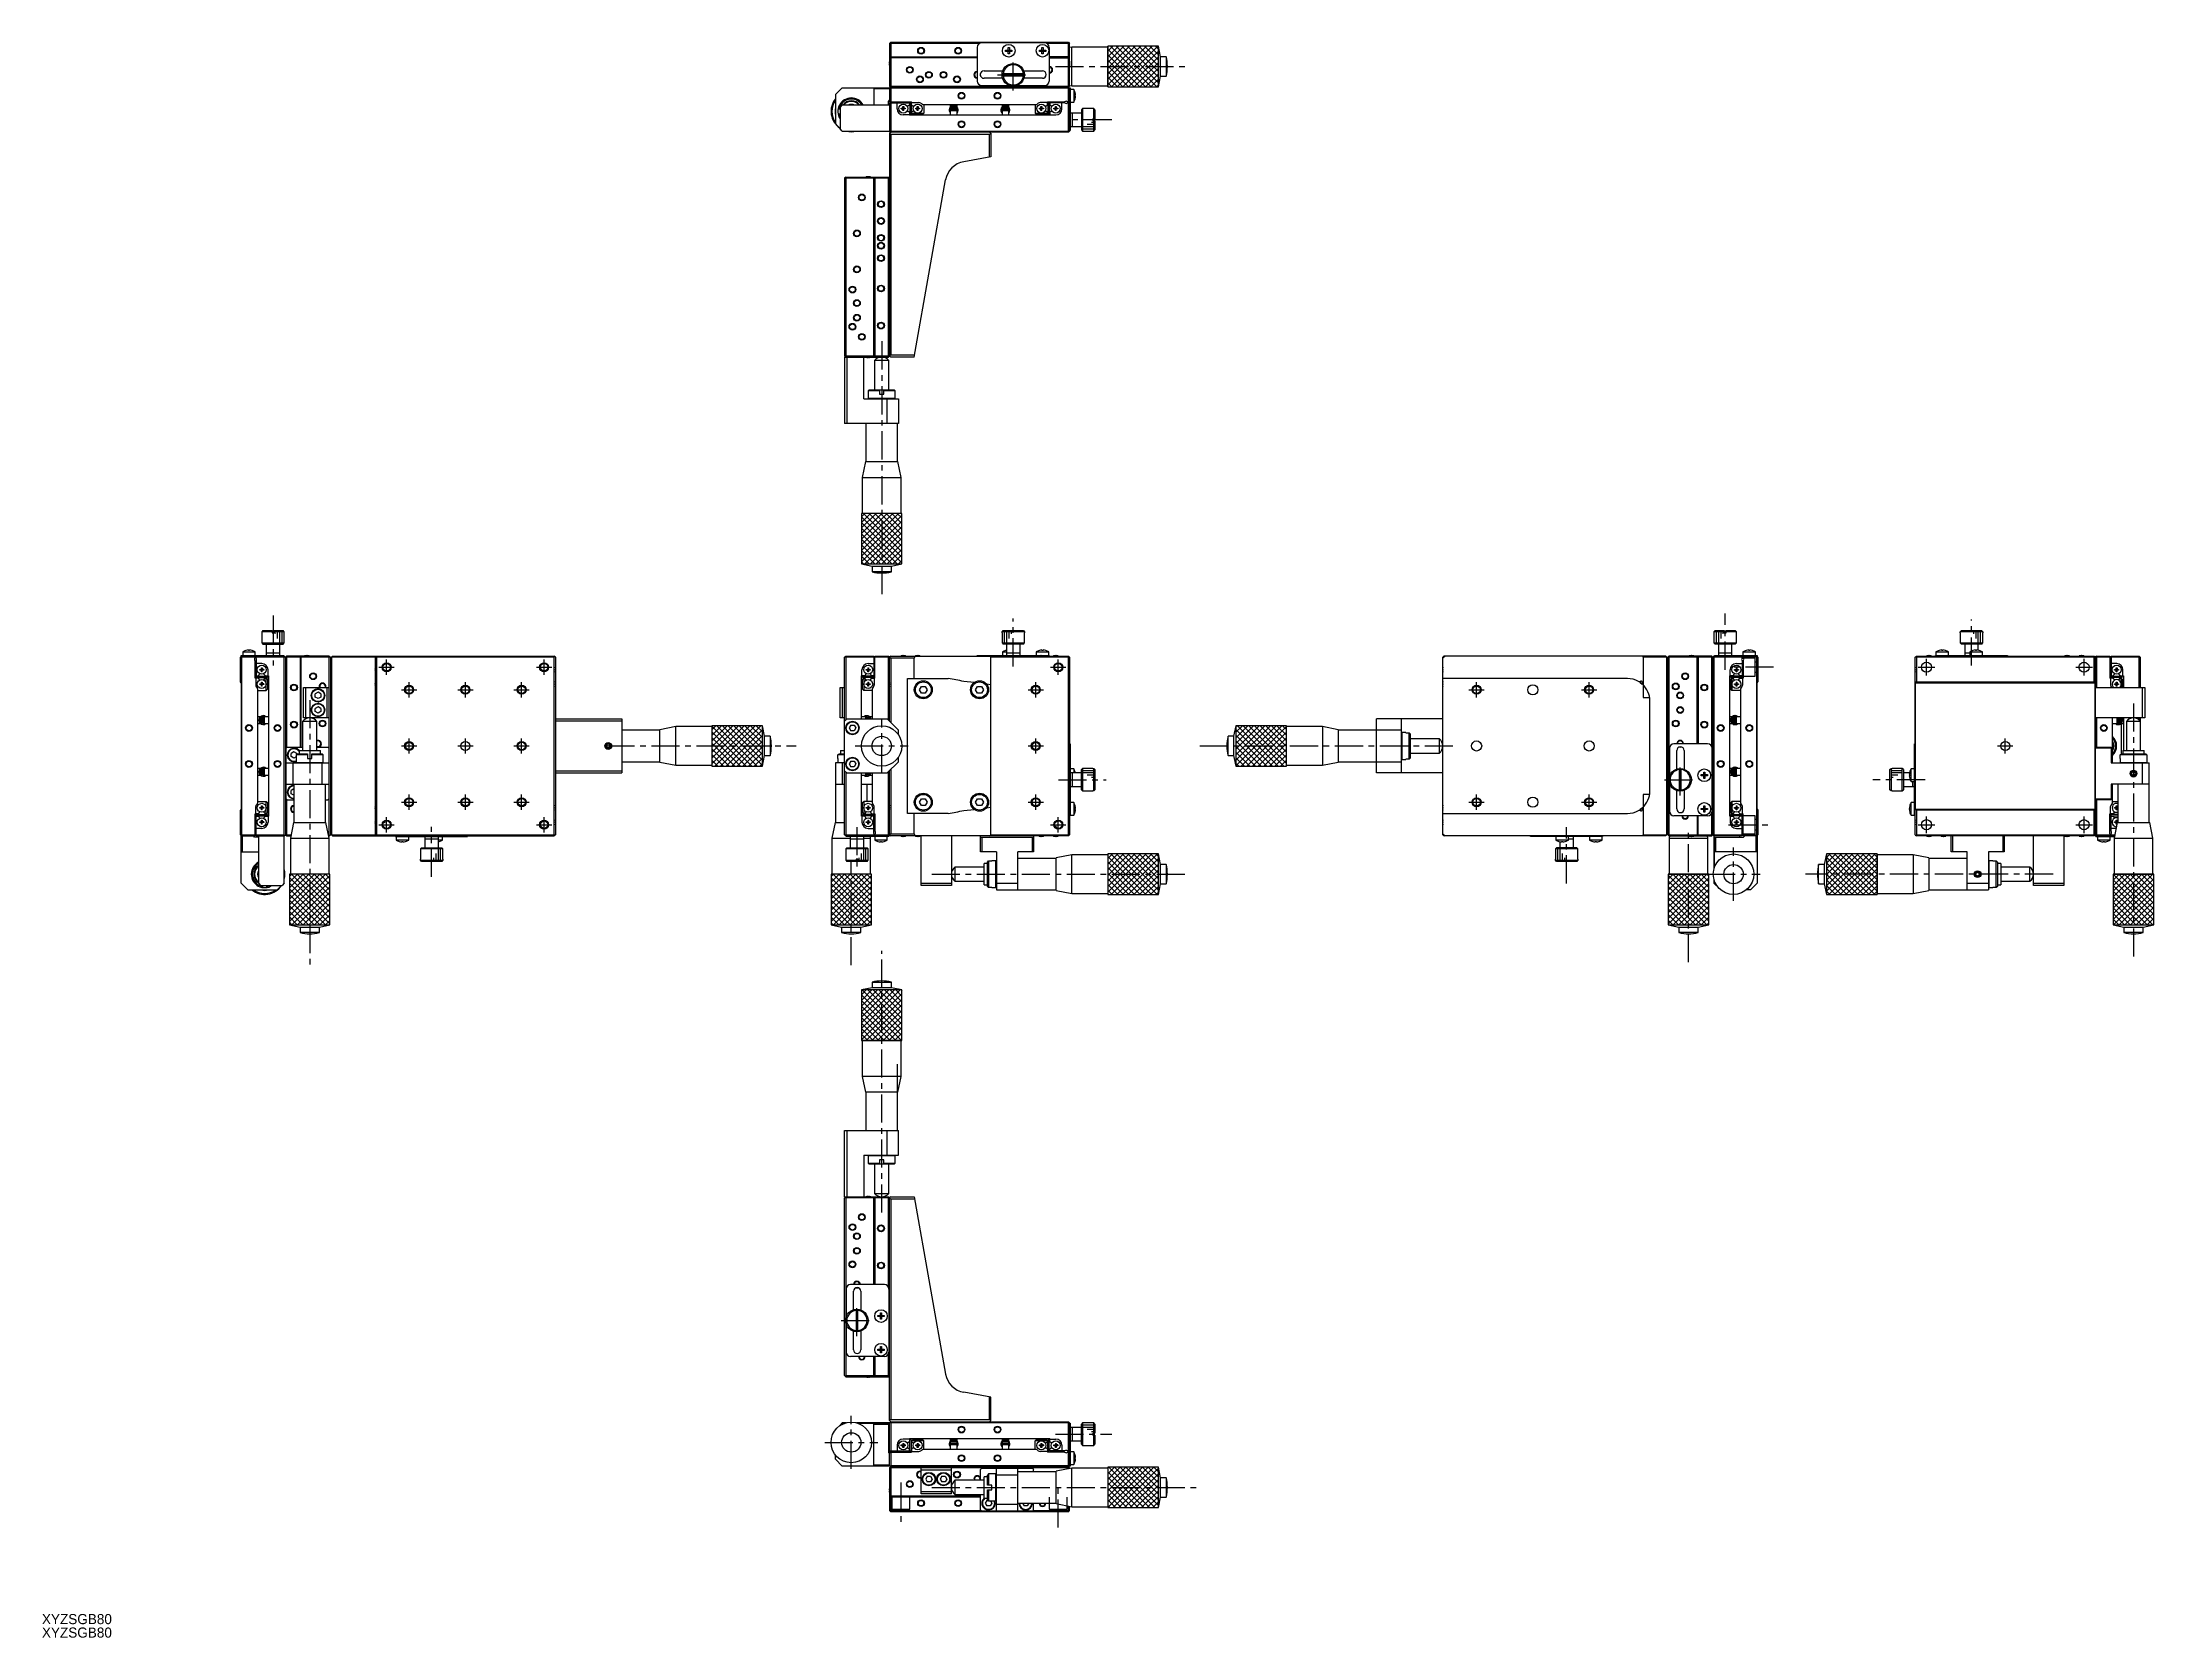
# Model space of a CAD drawing. Extents: x -538 to 401, y -28 to 681.
import ezdxf

# ---------------------------------------------------------------- set-up
doc = ezdxf.new("R2010")
doc.units = 0
doc.header["$LTSCALE"] = 10
doc.linetypes.add('CENTER', pattern=[2, 1.25, -0.25, 0.25, -0.25])
doc.linetypes.add('DASHED', pattern=[3.5, 2, -1.5])
doc.layers.get('0').update_dxf_attribs({"linetype": 'CONTINUOUS'})
doc.layers.add('CENTER', color=1, linetype='CENTER')
doc.styles.get("Standard").update_dxf_attribs({"font": 'FGP教科書体NT-M'})

msp = doc.modelspace()

# ---------------------------------------------------------------- texts
at = {"color": 7}
for p in [(-538.014105, -22.025067), (-538.014105, -28.025067)]:
    msp.add_text('XYZSGB80', height=4.5, dxfattribs=at).set_placement(p)

# ---------------------------------------------------------------- linework, layer by layer
at = {"color": 7, "linetype": 'CONTINUOUS'}
for p, q in [((-160.740048, 681.386759), (-161.240048, 680.886759)), ((-161.240048, 680.886759), (-161.240048, 661.886759)), ((-160.740048, 680.886759), (-160.990048, 681.136759)), ((-160.740048, 681.386759), (-81.740048, 681.386759)), ((-160.740048, 680.886759), (-160.740048, 674.886759)), ((-121.111827, 680.886759), (-160.740048, 680.886759)), ((-122.240048, 679.086759), (-122.240048, 664.086759)), ((-92.240048, 681.086759), (-120.240048, 681.086759)), ((-109.639187, 677.326759), (-109.639187, 677.846759)), ((-109.639187, 677.846759), (-108.500048, 677.846759)), ((-108.500048, 677.326759), (-109.639187, 677.326759)), ((-108.569489, 677.326759), (-108.569489, 677.846759)), ((-108.500048, 678.985898), (-107.980048, 678.985898)), ((-108.500048, 677.846759), (-108.500048, 678.985898)), ((-108.500048, 677.916201), (-107.980048, 677.916201)), ((-108.500048, 676.18762), (-108.500048, 677.326759)), ((-107.980048, 677.257317), (-108.500048, 677.257317)), ((-107.980048, 676.18762), (-108.500048, 676.18762)), ((-107.980048, 678.985898), (-107.980048, 677.846759)), ((-107.980048, 677.846759), (-106.840908, 677.846759)), ((-106.840908, 677.326759), (-107.980048, 677.326759)), ((-107.980048, 677.326759), (-107.980048, 676.18762)), ((-107.910606, 677.846759), (-107.910606, 677.326759)), ((-106.840908, 677.846759), (-106.840908, 677.326759)), ((-94.639187, 677.326759), (-94.639187, 677.846759)), ((-94.639187, 677.846759), (-93.500048, 677.846759)), ((-93.500048, 677.326759), (-94.639187, 677.326759)), ((-93.569489, 677.326759), (-93.569489, 677.846759)), ((-93.500048, 678.985898), (-92.980048, 678.985898)), ((-93.500048, 677.846759), (-93.500048, 678.985898)), ((-93.500048, 677.916201), (-92.980048, 677.916201)), ((-93.500048, 676.18762), (-93.500048, 677.326759)), ((-92.980048, 677.257317), (-93.500048, 677.257317)), ((-92.980048, 676.18762), (-93.500048, 676.18762)), ((-92.980048, 678.985898), (-92.980048, 677.846759)), ((-92.980048, 677.846759), (-91.840908, 677.846759)), ((-91.840908, 677.326759), (-92.980048, 677.326759)), ((-92.980048, 677.326759), (-92.980048, 676.18762)), ((-92.910606, 677.846759), (-92.910606, 677.326759)), ((-91.840908, 677.846759), (-91.840908, 677.326759)), ((-81.740048, 680.886759), (-91.368268, 680.886759)), ((-90.240048, 679.086759), (-90.240048, 664.086759)), ((-81.740048, 681.386759), (-81.240048, 680.886759)), ((-81.490048, 681.136759), (-81.740048, 680.886759)), ((-81.740048, 674.886759), (-81.740048, 680.886759)), ((-81.240048, 661.886759), (-81.240048, 680.886759)), ((-80.240048, 679.186759), (-81.240048, 678.986759)), ((-80.240048, 661.986759), (-80.240048, 679.186759)), ((-64.240048, 679.186759), (-80.240048, 679.186759)), ((-41.740048, 679.586759), (-64.240048, 679.586759)), ((-64.240048, 661.586759), (-64.240048, 679.586759)), ((-41.740048, 679.586759), (-64.240048, 679.586759)), ((-64.240048, 679.586759), (-64.240048, 661.586759)), ((-40.740048, 674.886759), (-41.740048, 679.586759)), ((-41.740048, 661.586759), (-41.740048, 679.586759)), ((-41.740048, 661.586759), (-41.740048, 679.586759)), ((-161.429906, 672.066759), (-161.309569, 672.066759)), ((-161.309569, 671.706759), (-161.429906, 671.706759)), ((-161.314192, 672.775375), (-161.309569, 672.773121)), ((-161.309569, 671.000398), (-161.314192, 670.998143)), ((-161.309569, 672.066759), (-161.309569, 671.706759)), ((-161.240048, 674.886759), (-122.240048, 674.886759)), ((-161.240048, 674.586759), (-159.840048, 674.586759)), ((-122.240048, 674.386759), (-161.240048, 674.386759)), ((-160.740048, 674.386759), (-160.740048, 661.886759)), ((-159.840048, 674.386759), (-159.840048, 674.586759)), ((-119.240048, 668.636759), (-110.923796, 668.636759)), ((-101.256073, 667.286759), (-111.224022, 667.286759)), ((-111.224022, 666.486759), (-101.256073, 666.486759)), ((-101.556299, 668.636759), (-93.240048, 668.636759)), ((-81.240048, 674.886759), (-90.240048, 674.886759)), ((-90.240048, 674.386759), (-81.240048, 674.386759)), ((-81.240048, 674.586759), (-82.640048, 674.586759)), ((-82.640048, 674.386759), (-82.640048, 674.586759)), ((-81.740048, 661.886759), (-81.740048, 674.386759)), ((-81.170526, 672.773121), (-81.165903, 672.775375)), ((-81.170526, 672.066759), (-81.050189, 672.066759)), ((-81.170526, 671.706759), (-81.170526, 672.066759)), ((-81.050189, 671.706759), (-81.170526, 671.706759)), ((-81.165903, 670.998143), (-81.170526, 671.000398)), ((-38.240048, 674.886759), (-40.740048, 674.886759)), ((-40.740048, 666.286759), (-40.740048, 674.886759)), ((-38.240048, 674.886759), (-38.240048, 666.286759)), ((-185.240048, 658.086759), (-182.240048, 661.086759)), ((-185.240048, 658.086759), (-185.240048, 645.086759)), ((-182.240048, 661.086759), (-161.240048, 661.086759)), ((-168.240048, 661.086759), (-168.240048, 653.386759)), ((-161.240048, 660.586759), (-168.240048, 660.586759)), ((-161.240048, 661.886759), (-160.740048, 661.386759)), ((-161.240048, 660.886759), (-160.740048, 661.386759)), ((-161.240048, 660.886759), (-161.240048, 654.886759)), ((-160.740048, 661.886759), (-160.990048, 661.636759)), ((-160.990048, 661.136759), (-160.740048, 660.886759)), ((-160.740048, 661.886759), (-81.740048, 661.886759)), ((-81.740048, 661.386759), (-160.740048, 661.386759)), ((-160.740048, 660.886759), (-160.740048, 654.886759)), ((-81.740048, 660.886759), (-160.740048, 660.886759)), ((-149.390048, 661.036759), (-149.740048, 661.386759)), ((-93.090048, 661.036759), (-149.390048, 661.036759)), ((-120.240048, 662.086759), (-107.640048, 662.086759)), ((-110.99373, 665.336759), (-119.240048, 665.336759)), ((-104.840048, 662.086759), (-92.240048, 662.086759)), ((-93.240048, 665.336759), (-101.486365, 665.336759)), ((-93.090048, 661.036759), (-92.740048, 661.386759)), ((-81.490048, 661.636759), (-81.740048, 661.886759)), ((-81.240048, 661.886759), (-81.740048, 661.386759)), ((-81.240048, 660.886759), (-81.740048, 661.386759)), ((-81.740048, 660.886759), (-81.490048, 661.136759)), ((-81.740048, 654.886759), (-81.740048, 660.886759)), ((-81.240048, 662.186759), (-80.240048, 661.986759)), ((-81.240048, 661.086759), (-80.940048, 661.086759)), ((-81.240048, 661.086759), (-81.240048, 641.886759)), ((-80.940048, 661.086759), (-80.940048, 642.086759)), ((-79.397584, 660.386759), (-80.940048, 660.386759)), ((-80.240048, 661.986759), (-64.240048, 661.986759)), ((-79.397584, 660.386759), (-79.397584, 654.786759)), ((-78.746843, 658.985898), (-78.740674, 658.988907)), ((-78.746843, 657.326759), (-78.746843, 657.846759)), ((-78.746843, 657.846759), (-78.553586, 657.846759)), ((-78.553586, 657.326759), (-78.746843, 657.326759)), ((-64.240048, 661.586759), (-41.740048, 661.586759)), ((-64.240048, 661.586759), (-41.740048, 661.586759)), ((-41.740048, 661.586759), (-40.740048, 666.286759)), ((-40.740048, 666.286759), (-38.240048, 666.286759)), ((-183.240048, 651.586759), (-184.156127, 651.586759)), ((-184.156127, 649.586759), (-183.240048, 649.586759)), ((-183.240048, 652.386759), (-182.240048, 653.386759)), ((-183.240048, 652.386759), (-183.240048, 642.886759)), ((-161.240048, 653.386759), (-182.240048, 653.386759)), ((-161.740048, 655.086759), (-161.240048, 655.586759)), ((-161.740048, 653.386759), (-161.740048, 655.086759)), ((-161.240048, 654.886759), (-151.440048, 654.886759)), ((-161.240048, 654.386759), (-152.440048, 654.386759)), ((-161.240048, 654.386759), (-161.240048, 641.886759)), ((-160.740048, 654.386759), (-160.740048, 641.886759)), ((-157.890048, 651.836759), (-157.890048, 654.386759)), ((-156.026409, 652.066759), (-155.320048, 652.066759)), ((-156.026409, 651.706759), (-156.026409, 652.066759)), ((-156.026409, 651.706759), (-155.320048, 651.706759)), ((-155.320048, 652.773121), (-154.960048, 652.773121)), ((-155.320048, 652.066759), (-155.320048, 652.773121)), ((-155.309675, 652.056387), (-155.320048, 652.066759)), ((-155.309675, 651.717131), (-155.320048, 651.706759)), ((-155.320048, 651.000398), (-155.320048, 651.706759)), ((-154.960048, 651.000398), (-155.320048, 651.000398)), ((-155.309675, 652.056387), (-154.97042, 652.056387)), ((-155.309675, 651.717131), (-155.309675, 652.056387)), ((-154.97042, 651.717131), (-155.309675, 651.717131)), ((-152.440048, 649.086759), (-155.140048, 649.086759)), ((-154.97042, 652.056387), (-154.960048, 652.066759)), ((-154.97042, 652.056387), (-154.97042, 651.717131)), ((-154.97042, 651.717131), (-154.960048, 651.706759)), ((-154.960048, 652.773121), (-154.960048, 652.066759)), ((-154.960048, 652.066759), (-154.253686, 652.066759)), ((-154.253686, 651.706759), (-154.960048, 651.706759)), ((-154.960048, 651.000398), (-154.960048, 651.706759)), ((-154.253686, 652.066759), (-154.253686, 651.706759)), ((-152.440048, 653.431171), (-152.733798, 653.261574)), ((-152.733798, 650.511944), (-152.440048, 650.342347)), ((-152.440048, 654.386759), (-152.440048, 653.431171)), ((-152.440048, 650.342347), (-152.440048, 648.886759)), ((-90.040048, 648.886759), (-152.440048, 648.886759)), ((-151.640048, 654.386759), (-152.240048, 654.386759)), ((-152.240048, 654.386759), (-152.240048, 649.386759)), ((-152.240048, 649.386759), (-151.640048, 649.386759)), ((-151.640048, 654.386759), (-151.640048, 649.386759)), ((-151.440048, 653.431171), (-151.440048, 654.886759)), ((-151.440048, 654.586759), (-148.218032, 654.586759)), ((-151.146298, 653.261574), (-151.440048, 653.431171)), ((-151.440048, 650.342347), (-151.146298, 650.511944)), ((-151.440048, 649.886759), (-151.440048, 650.342347)), ((-151.440048, 649.886759), (-150.940048, 649.386759)), ((-151.440048, 649.886759), (-145.940048, 649.886759)), ((-146.440048, 649.386759), (-150.940048, 649.386759)), ((-149.626409, 652.066759), (-148.920048, 652.066759)), ((-149.626409, 651.706759), (-149.626409, 652.066759)), ((-149.626409, 651.706759), (-148.920048, 651.706759)), ((-148.920048, 652.773121), (-148.560048, 652.773121)), ((-148.920048, 652.066759), (-148.920048, 652.773121)), ((-148.909675, 652.056387), (-148.920048, 652.066759)), ((-148.909675, 651.717131), (-148.920048, 651.706759)), ((-148.920048, 651.000398), (-148.920048, 651.706759)), ((-148.560048, 651.000398), (-148.920048, 651.000398)), ((-148.909675, 652.056387), (-148.57042, 652.056387)), ((-148.909675, 651.717131), (-148.909675, 652.056387)), ((-148.57042, 651.717131), (-148.909675, 651.717131)), ((-148.57042, 652.056387), (-148.560048, 652.066759)), ((-148.57042, 652.056387), (-148.57042, 651.717131)), ((-148.57042, 651.717131), (-148.560048, 651.706759)), ((-148.560048, 652.773121), (-148.560048, 652.066759)), ((-148.560048, 652.066759), (-147.853686, 652.066759)), ((-147.853686, 651.706759), (-148.560048, 651.706759)), ((-148.560048, 651.000398), (-148.560048, 651.706759)), ((-147.853686, 652.066759), (-147.853686, 651.706759)), ((-146.660985, 653.686759), (-95.81911, 653.686759)), ((-145.940048, 649.886759), (-146.440048, 649.386759)), ((-145.940048, 653.686759), (-145.940048, 649.886759)), ((-134.587901, 650.528103), (-134.565784, 650.469516)), ((-134.565722, 650.473096), (-134.56608, 650.470947)), ((-134.56608, 650.470947), (-134.565305, 650.471266)), ((-134.565784, 650.469516), (-134.56608, 650.470947)), ((-134.564767, 650.469772), (-134.548285, 650.431518)), ((-130.945677, 651.466253), (-134.495677, 651.466253)), ((-134.495677, 651.016253), (-130.945677, 651.016253)), ((-134.23051, 650.886746), (-134.255295, 651.016235)), ((-134.240048, 653.686759), (-134.240048, 652.539299)), ((-134.240048, 652.386759), (-134.240048, 651.886759)), ((-131.240048, 652.386759), (-134.240048, 652.386759)), ((-134.240048, 651.886759), (-131.240048, 651.886759)), ((-131.240048, 650.886759), (-134.240048, 650.886759)), ((-134.240048, 650.886759), (-134.240048, 648.886759)), ((-134.205945, 651.686759), (-133.740048, 651.686759)), ((-134.185731, 652.386759), (-133.656563, 652.886759)), ((-134.130825, 650.8868), (-133.896125, 651.016254)), ((-133.740048, 651.886759), (-133.740048, 651.466253)), ((-133.740048, 651.016253), (-133.740048, 650.886759)), ((-133.656563, 652.886759), (-131.823532, 652.886759)), ((-131.823532, 652.886759), (-131.294364, 652.386759)), ((-131.740048, 651.466253), (-131.740048, 651.886759)), ((-131.740048, 651.686759), (-131.240048, 651.686759)), ((-131.740048, 650.886759), (-131.740048, 651.016253)), ((-131.545228, 651.016254), (-131.310522, 650.88679)), ((-131.310695, 651.886809), (-131.186072, 651.466305)), ((-130.880345, 650.46085), (-131.240076, 650.589667)), ((-131.240048, 652.583219), (-131.240048, 653.686759)), ((-131.240048, 651.886759), (-131.240048, 652.386759)), ((-131.240048, 651.686759), (-131.240048, 651.701256)), ((-131.240048, 648.886759), (-131.240048, 650.886759)), ((-131.227677, 650.593132), (-131.240048, 650.600163)), ((-131.239895, 649.898782), (-130.876496, 650.469988)), ((-131.214225, 650.585826), (-131.227677, 650.593132)), ((-131.199793, 650.578299), (-131.214225, 650.585826)), ((-131.184489, 650.570608), (-131.199793, 650.578299)), ((-131.168426, 650.562809), (-131.184489, 650.570608)), ((-131.151726, 650.554962), (-131.168426, 650.562809)), ((-131.134514, 650.547125), (-131.151726, 650.554962)), ((-131.116917, 650.539357), (-131.134514, 650.547125)), ((-131.099067, 650.531715), (-131.116917, 650.539357)), ((-131.081099, 650.524257), (-131.099067, 650.531715)), ((-131.063146, 650.517039), (-131.081099, 650.524257)), ((-131.045342, 650.510115), (-131.063146, 650.517039)), ((-131.027822, 650.503536), (-131.045342, 650.510115)), ((-131.010715, 650.497352), (-131.027822, 650.503536)), ((-130.99415, 650.491608), (-131.010715, 650.497352)), ((-130.978251, 650.486349), (-130.99415, 650.491608)), ((-130.963137, 650.481612), (-130.978251, 650.486349)), ((-130.94892, 650.477435), (-130.963137, 650.481612)), ((-130.935707, 650.473847), (-130.94892, 650.477435)), ((-130.923597, 650.470876), (-130.935707, 650.473847)), ((-130.91268, 650.468544), (-130.923597, 650.470876)), ((-130.903039, 650.466868), (-130.91268, 650.468544)), ((-130.894744, 650.465861), (-130.903039, 650.466868)), ((-130.894777, 650.427659), (-130.722144, 651.212613)), ((-130.887859, 650.465531), (-130.894744, 650.465861)), ((-130.882434, 650.465879), (-130.887859, 650.465531)), ((-130.87851, 650.466904), (-130.882434, 650.465879)), ((-130.876118, 650.468598), (-130.87851, 650.466904)), ((-130.876826, 651.025009), (-130.877604, 651.026841)), ((-130.8637, 650.991708), (-130.876826, 651.025009)), ((-130.875273, 650.470947), (-130.876118, 650.468598)), ((-130.875569, 650.469516), (-130.863232, 650.501103)), ((-130.852254, 650.957805), (-130.8637, 650.991708)), ((-130.863232, 650.501103), (-130.851847, 650.535035)), ((-130.842516, 650.923383), (-130.852254, 650.957805)), ((-130.851847, 650.535035), (-130.842172, 650.569483)), ((-130.83451, 650.888526), (-130.842516, 650.923383)), ((-130.842172, 650.569483), (-130.834231, 650.604363)), ((-130.828255, 650.853319), (-130.83451, 650.888526)), ((-130.834231, 650.604363), (-130.828044, 650.639587)), ((-130.823766, 650.817849), (-130.828255, 650.853319)), ((-130.828044, 650.639587), (-130.823624, 650.67507)), ((-130.821054, 650.782202), (-130.823766, 650.817849)), ((-130.823624, 650.67507), (-130.820983, 650.710725)), ((-130.820125, 650.746465), (-130.821054, 650.782202)), ((-130.820983, 650.710725), (-130.820125, 650.746465)), ((-111.625585, 650.518874), (-111.603467, 650.460287)), ((-111.603405, 650.463868), (-111.603764, 650.461719)), ((-111.603764, 650.461719), (-111.602988, 650.462037)), ((-111.603467, 650.460287), (-111.603764, 650.461719)), ((-111.60245, 650.460544), (-111.585968, 650.422289)), ((-107.98336, 651.457025), (-111.53336, 651.457025)), ((-111.53336, 651.007025), (-107.98336, 651.007025)), ((-111.240422, 650.775525), (-111.292979, 651.007007)), ((-111.240048, 653.686759), (-111.240048, 652.573378)), ((-111.240048, 652.386759), (-111.240048, 651.886759)), ((-108.240048, 652.386759), (-111.240048, 652.386759)), ((-111.240048, 651.886759), (-108.240048, 651.886759)), ((-111.240048, 651.686759), (-110.740048, 651.686759)), ((-108.240048, 650.886759), (-111.240048, 650.886759)), ((-111.240048, 650.886759), (-111.240048, 648.886759)), ((-111.185731, 652.386759), (-110.656563, 652.886759)), ((-111.162501, 650.886804), (-110.933808, 651.007025)), ((-110.740048, 651.886759), (-110.740048, 651.457025)), ((-110.740048, 651.007025), (-110.740048, 650.886759)), ((-110.656563, 652.886759), (-108.823532, 652.886759)), ((-108.823532, 652.886759), (-108.294364, 652.386759)), ((-108.740048, 651.457025), (-108.740048, 651.886759)), ((-108.740048, 651.686759), (-108.275501, 651.686759)), ((-108.740048, 650.886759), (-108.740048, 651.007025)), ((-108.582912, 651.007025), (-108.354194, 650.886767)), ((-108.352626, 651.886797), (-108.223755, 651.457077)), ((-107.918029, 650.451621), (-108.240086, 650.559996)), ((-108.240048, 652.532143), (-108.240048, 653.686759)), ((-108.240048, 651.886759), (-108.240048, 652.386759)), ((-108.240048, 648.886759), (-108.240048, 650.886759)), ((-108.226454, 650.563504), (-108.240048, 650.570391)), ((-108.239879, 649.932405), (-107.91418, 650.460759)), ((-108.212222, 650.556518), (-108.226454, 650.563504)), ((-108.197438, 650.549474), (-108.212222, 650.556518)), ((-108.18219, 650.542417), (-108.197438, 650.549474)), ((-108.166572, 650.535387), (-108.18219, 650.542417)), ((-108.150677, 650.528428), (-108.166572, 650.535387)), ((-108.134602, 650.521582), (-108.150677, 650.528428)), ((-108.118443, 650.51489), (-108.134602, 650.521582)), ((-108.102299, 650.508393), (-108.118443, 650.51489)), ((-108.086267, 650.502129), (-108.102299, 650.508393)), ((-108.070444, 650.496137), (-108.086267, 650.502129)), ((-108.054926, 650.490454), (-108.070444, 650.496137)), ((-108.039807, 650.485112), (-108.054926, 650.490454)), ((-108.025177, 650.480145), (-108.039807, 650.485112)), ((-108.011126, 650.475583), (-108.025177, 650.480145)), ((-107.997738, 650.471453), (-108.011126, 650.475583)), ((-107.985094, 650.467781), (-107.997738, 650.471453)), ((-107.973271, 650.464588), (-107.985094, 650.467781)), ((-107.96234, 650.461893), (-107.973271, 650.464588)), ((-107.952368, 650.459714), (-107.96234, 650.461893)), ((-107.943414, 650.458062), (-107.952368, 650.459714)), ((-107.935533, 650.456949), (-107.943414, 650.458062)), ((-107.928773, 650.456381), (-107.935533, 650.456949)), ((-107.932461, 650.418431), (-107.91788, 650.451983)), ((-107.923173, 650.456361), (-107.928773, 650.456381)), ((-107.918769, 650.45689), (-107.923173, 650.456361)), ((-107.915587, 650.457964), (-107.918769, 650.45689)), ((-107.91788, 650.451983), (-107.759827, 651.203385)), ((-107.913645, 650.459577), (-107.915587, 650.457964)), ((-107.91451, 651.015781), (-107.915288, 651.017612)), ((-107.901383, 650.98248), (-107.91451, 651.015781)), ((-107.912957, 650.461719), (-107.913645, 650.459577)), ((-107.913253, 650.460287), (-107.900916, 650.491874)), ((-107.889937, 650.948576), (-107.901383, 650.98248)), ((-107.900916, 650.491874), (-107.88953, 650.525806)), ((-107.8802, 650.914154), (-107.889937, 650.948576)), ((-107.88953, 650.525806), (-107.879855, 650.560255)), ((-107.872194, 650.879297), (-107.8802, 650.914154)), ((-107.879855, 650.560255), (-107.871915, 650.595134)), ((-107.865939, 650.84409), (-107.872194, 650.879297)), ((-107.871915, 650.595134), (-107.865727, 650.630358)), ((-107.86145, 650.80862), (-107.865939, 650.84409)), ((-107.865727, 650.630358), (-107.861308, 650.665841)), ((-107.858737, 650.772973), (-107.86145, 650.80862)), ((-107.861308, 650.665841), (-107.858666, 650.701496)), ((-107.857809, 650.737236), (-107.858737, 650.772973)), ((-107.858666, 650.701496), (-107.857809, 650.737236)), ((-96.540048, 653.686759), (-96.540048, 649.886759)), ((-96.540048, 649.886759), (-96.040048, 649.386759)), ((-96.540048, 649.886759), (-91.040048, 649.886759)), ((-91.540048, 649.386759), (-96.040048, 649.386759)), ((-94.626409, 652.066759), (-93.920048, 652.066759)), ((-94.626409, 651.706759), (-94.626409, 652.066759)), ((-94.626409, 651.706759), (-93.920048, 651.706759)), ((-91.040048, 654.586759), (-94.262063, 654.586759)), ((-93.920048, 652.773121), (-93.560048, 652.773121)), ((-93.920048, 652.066759), (-93.920048, 652.773121)), ((-93.909675, 652.056387), (-93.920048, 652.066759)), ((-93.909675, 651.717131), (-93.920048, 651.706759)), ((-93.920048, 651.000398), (-93.920048, 651.706759)), ((-93.560048, 651.000398), (-93.920048, 651.000398)), ((-93.909675, 652.056387), (-93.57042, 652.056387)), ((-93.909675, 651.717131), (-93.909675, 652.056387)), ((-93.57042, 651.717131), (-93.909675, 651.717131)), ((-93.57042, 652.056387), (-93.560048, 652.066759)), ((-93.57042, 652.056387), (-93.57042, 651.717131)), ((-93.57042, 651.717131), (-93.560048, 651.706759)), ((-93.560048, 652.773121), (-93.560048, 652.066759)), ((-93.560048, 652.066759), (-92.853686, 652.066759)), ((-92.853686, 651.706759), (-93.560048, 651.706759)), ((-93.560048, 651.000398), (-93.560048, 651.706759)), ((-92.853686, 652.066759), (-92.853686, 651.706759)), ((-91.040048, 649.886759), (-91.540048, 649.386759)), ((-91.333798, 653.261574), (-91.040048, 653.431171)), ((-91.040048, 650.342347), (-91.333798, 650.511944)), ((-91.040048, 654.886759), (-83.401485, 654.886759)), ((-91.040048, 653.431171), (-91.040048, 654.886759)), ((-91.040048, 649.886759), (-91.040048, 650.342347)), ((-90.840048, 654.386759), (-90.840048, 649.386759)), ((-90.840048, 654.386759), (-90.240048, 654.386759)), ((-90.240048, 649.386759), (-90.840048, 649.386759)), ((-90.240048, 654.386759), (-90.240048, 649.386759)), ((-90.040048, 654.386759), (-90.040048, 653.431171)), ((-83.340048, 654.386759), (-90.040048, 654.386759)), ((-90.040048, 653.431171), (-89.746298, 653.261574)), ((-89.746298, 650.511944), (-90.040048, 650.342347)), ((-90.040048, 650.342347), (-90.040048, 648.886759)), ((-90.040048, 649.086759), (-87.340048, 649.086759)), ((-88.226409, 652.066759), (-87.520048, 652.066759)), ((-88.226409, 651.706759), (-88.226409, 652.066759)), ((-88.226409, 651.706759), (-87.520048, 651.706759)), ((-87.520048, 652.773121), (-87.160048, 652.773121)), ((-87.520048, 652.066759), (-87.520048, 652.773121)), ((-87.509675, 652.056387), (-87.520048, 652.066759)), ((-87.509675, 651.717131), (-87.520048, 651.706759)), ((-87.520048, 651.000398), (-87.520048, 651.706759)), ((-87.160048, 651.000398), (-87.520048, 651.000398)), ((-87.509675, 652.056387), (-87.17042, 652.056387)), ((-87.509675, 651.717131), (-87.509675, 652.056387)), ((-87.17042, 651.717131), (-87.509675, 651.717131)), ((-87.17042, 652.056387), (-87.160048, 652.066759)), ((-87.17042, 652.056387), (-87.17042, 651.717131)), ((-87.17042, 651.717131), (-87.160048, 651.706759)), ((-87.160048, 652.773121), (-87.160048, 652.066759)), ((-87.160048, 652.066759), (-86.453686, 652.066759)), ((-87.160048, 651.000398), (-87.160048, 651.706759)), ((-86.453686, 651.706759), (-87.160048, 651.706759)), ((-86.453686, 652.066759), (-86.453686, 651.706759)), ((-84.590048, 651.836759), (-84.590048, 654.386759)), ((-82.140048, 654.386759), (-81.240048, 654.386759)), ((-81.240048, 654.886759), (-82.07861, 654.886759)), ((-81.740048, 641.886759), (-81.740048, 654.386759)), ((-80.940048, 654.786759), (-79.397584, 654.786759)), ((-75.940048, 649.886759), (-80.940048, 649.886759)), ((-79.940048, 643.886759), (-79.940048, 649.886759)), ((-78.740674, 656.184611), (-78.746843, 656.18762)), ((-75.440048, 651.886759), (-75.940048, 651.386759)), ((-75.940048, 651.386759), (-75.940048, 642.386759)), ((-70.440048, 651.886759), (-75.440048, 651.886759)), ((-75.440048, 651.886759), (-75.440048, 641.886759)), ((-70.440048, 647.286759), (-70.440048, 651.886759)), ((-69.940048, 651.386759), (-70.440048, 651.886759)), ((-69.940048, 651.386759), (-69.940048, 647.286759)), ((-183.240048, 643.086759), (-185.240048, 645.086759)), ((-182.240048, 641.886759), (-183.240048, 642.886759)), ((-182.240048, 641.886759), (-161.240048, 641.886759)), ((-161.240048, 641.886759), (-160.740048, 641.386759)), ((-161.240048, 640.886759), (-160.740048, 641.386759)), ((-161.240048, 640.886759), (-160.740048, 640.386759)), ((-161.240048, 640.886759), (-161.240048, 541.886759)), ((-160.740048, 641.886759), (-160.990048, 641.636759)), ((-160.740048, 641.886759), (-81.740048, 641.886759)), ((-81.740048, 641.386759), (-160.740048, 641.386759)), ((-116.740048, 640.386759), (-160.740048, 640.386759)), ((-160.740048, 640.386759), (-160.740048, 542.386759)), ((-116.240048, 640.886759), (-116.740048, 641.386759)), ((-116.740048, 640.386759), (-116.240048, 640.886759)), ((-116.740048, 630.298596), (-116.740048, 640.386759)), ((-116.240048, 640.886759), (-116.240048, 630.386759)), ((-81.490048, 641.636759), (-81.740048, 641.886759)), ((-81.240048, 641.886759), (-81.740048, 641.386759)), ((-80.940048, 642.086759), (-81.240048, 642.086759)), ((-80.940048, 643.886759), (-75.940048, 643.886759)), ((-75.940048, 642.386759), (-75.440048, 641.886759)), ((-75.440048, 641.886759), (-70.440048, 641.886759)), ((-70.940048, 647.286759), (-70.940048, 646.486759)), ((-69.940048, 647.286759), (-70.940048, 647.286759)), ((-70.940048, 646.486759), (-69.940048, 646.486759)), ((-70.440048, 641.886759), (-70.440048, 646.486759)), ((-70.440048, 641.886759), (-69.940048, 642.386759)), ((-69.940048, 646.486759), (-69.940048, 642.386759)), ((-116.240048, 630.386759), (-128.238698, 628.271085)), ((-180.740048, 621.386759), (-181.240048, 620.886759)), ((-181.240048, 620.886759), (-181.240048, 541.886759)), ((-180.740048, 620.886759), (-180.990048, 621.136759)), ((-180.740048, 621.386759), (-161.740048, 621.386759)), ((-180.740048, 620.886759), (-180.740048, 541.886759)), ((-168.240048, 620.886759), (-180.740048, 620.886759)), ((-171.626409, 621.456281), (-171.628663, 621.460903)), ((-170.920048, 621.456281), (-170.920048, 621.576618)), ((-170.560048, 621.456281), (-170.920048, 621.456281)), ((-170.560048, 621.576618), (-170.560048, 621.456281)), ((-169.851432, 621.460903), (-169.853686, 621.456281)), ((-168.240048, 541.386759), (-168.240048, 621.386759)), ((-168.240048, 619.986759), (-168.040048, 619.986759)), ((-168.040048, 621.386759), (-168.040048, 619.986759)), ((-167.740048, 621.386759), (-167.740048, 541.386759)), ((-161.740048, 620.886759), (-167.740048, 620.886759)), ((-161.740048, 621.386759), (-161.240048, 620.886759)), ((-161.740048, 620.886759), (-161.490048, 621.136759)), ((-161.740048, 541.886759), (-161.740048, 620.886759)), ((-150.240048, 541.386759), (-136.350292, 620.159478)), ((-181.240048, 541.886759), (-180.740048, 541.386759)), ((-181.240048, 541.386759), (-161.740048, 541.386759)), ((-181.240048, 541.386759), (-181.240048, 511.886759)), ((-180.990048, 541.636759), (-180.740048, 541.886759)), ((-180.740048, 541.886759), (-168.240048, 541.886759)), ((-180.240048, 541.386759), (-180.240048, 511.886759)), ((-172.740048, 522.886759), (-172.740048, 541.386759)), ((-171.628663, 541.312615), (-171.626409, 541.317237)), ((-170.920048, 541.317237), (-170.560048, 541.317237)), ((-170.920048, 541.1969), (-170.920048, 541.317237)), ((-170.560048, 541.1969), (-170.560048, 541.317237)), ((-169.853686, 541.317237), (-169.851432, 541.312615)), ((-168.240048, 542.786759), (-168.040048, 542.786759)), ((-168.040048, 541.386759), (-168.040048, 542.786759)), ((-161.565048, 539.819579), (-167.915048, 539.819579)), ((-167.915048, 539.819579), (-167.915048, 526.886759)), ((-167.740048, 541.886759), (-161.740048, 541.886759)), ((-160.740048, 542.386759), (-161.740048, 541.386759)), ((-161.490048, 541.636759), (-161.740048, 541.886759)), ((-161.565048, 526.886759), (-161.565048, 539.819579)), ((-160.740048, 541.386759), (-161.240048, 541.886759)), ((-160.740048, 542.386759), (-150.063721, 542.386759)), ((-150.240048, 541.386759), (-160.740048, 541.386759)), ((-170.240048, 526.886759), (-170.740048, 526.386759)), ((-165.740048, 526.386759), (-170.740048, 526.386759)), ((-170.740048, 526.386759), (-170.740048, 523.086759)), ((-170.240048, 526.886759), (-159.240048, 526.886759)), ((-165.740048, 526.886759), (-165.740048, 524.886759)), ((-163.740048, 524.886759), (-163.740048, 526.886759)), ((-158.740048, 526.386759), (-163.740048, 526.386759)), ((-158.740048, 526.386759), (-159.240048, 526.886759)), ((-158.740048, 523.086759), (-158.740048, 526.386759)), ((-172.740048, 522.886759), (-157.240048, 522.886759)), ((-170.740048, 523.086759), (-170.540048, 522.886759)), ((-170.740048, 523.086759), (-158.740048, 523.086759)), ((-165.740048, 524.886759), (-163.740048, 524.886759)), ((-162.240048, 511.886759), (-162.240048, 522.886759)), ((-158.940048, 522.886759), (-158.740048, 523.086759)), ((-157.240048, 522.886759), (-157.240048, 511.886759)), ((-157.240048, 511.886759), (-181.240048, 511.886759)), ((-171.740048, 511.886759), (-171.740048, 494.886759)), ((-157.740048, 494.886759), (-157.740048, 511.886759)), ((-171.940048, 494.886759), (-173.340048, 487.886759)), ((-171.940048, 494.886759), (-157.540048, 494.886759)), ((-156.140048, 487.886759), (-157.540048, 494.886759)), ((-173.340048, 487.886759), (-156.140048, 487.886759)), ((-173.340048, 487.886759), (-173.340048, 471.886759)), ((-156.140048, 471.886759), (-156.140048, 487.886759)), ((-155.740048, 471.886759), (-173.740048, 471.886759)), ((-173.740048, 471.886759), (-173.740048, 449.386759)), ((-173.740048, 471.886759), (-173.740048, 449.386759)), ((-155.740048, 471.886759), (-173.740048, 471.886759)), ((-155.740048, 449.386759), (-155.740048, 471.886759)), ((-155.740048, 449.386759), (-155.740048, 471.886759)), ((-173.740048, 449.386759), (-155.740048, 449.386759)), ((-173.740048, 449.386759), (-169.040048, 448.386759)), ((-173.740048, 449.386759), (-155.740048, 449.386759)), ((-169.040048, 448.386759), (-160.440048, 448.386759)), ((-169.040048, 448.386759), (-169.040048, 445.886759)), ((-160.440048, 445.886759), (-169.040048, 445.886759)), ((-160.440048, 448.386759), (-155.740048, 449.386759)), ((-160.440048, 445.886759), (-160.440048, 448.386759)), ((-439.78295, 419.754083), (-440.28295, 419.254083)), ((-435.68295, 419.254083), (-440.28295, 419.254083)), ((-440.28295, 419.254083), (-440.28295, 414.254083)), ((-440.28295, 414.254083), (-439.78295, 413.754083)), ((-440.28295, 414.254083), (-430.28295, 414.254083)), ((-439.78295, 419.754083), (-435.68295, 419.754083)), ((-439.78295, 413.754083), (-430.78295, 413.754083)), ((-438.28295, 413.754083), (-438.28295, 408.754083)), ((-435.68295, 419.754083), (-435.68295, 418.754083)), ((-435.68295, 418.754083), (-434.88295, 418.754083)), ((-434.88295, 419.754083), (-430.78295, 419.754083)), ((-434.88295, 418.754083), (-434.88295, 419.754083)), ((-430.28295, 419.254083), (-434.88295, 419.254083)), ((-432.28295, 408.754083), (-432.28295, 413.754083)), ((-430.28295, 419.254083), (-430.78295, 419.754083)), ((-430.78295, 413.754083), (-430.28295, 414.254083)), ((-430.28295, 414.254083), (-430.28295, 419.254083)), ((-111.240048, 418.754083), (-111.224022, 418.754083)), ((-111.240048, 418.754083), (-111.240048, 414.254083)), ((-111.240048, 414.254083), (-101.240048, 414.254083)), ((-111.240048, 414.254083), (-110.740048, 413.754083)), ((-111.224022, 419.254083), (-110.722234, 419.754083)), ((-111.224022, 418.754083), (-111.224022, 419.254083)), ((-101.256073, 419.254083), (-111.224022, 419.254083)), ((-101.740048, 413.754083), (-110.740048, 413.754083)), ((-110.722234, 419.754083), (-101.757861, 419.754083)), ((-109.240048, 413.754083), (-109.240048, 408.754083)), ((-103.240048, 408.754083), (-103.240048, 413.754083)), ((-101.757861, 419.754083), (-101.256073, 419.254083)), ((-101.740048, 413.754083), (-101.240048, 414.254083)), ((-101.256073, 419.254083), (-101.256073, 418.754083)), ((-101.256073, 418.754083), (-101.240048, 418.754083)), ((-101.240048, 414.254083), (-101.240048, 418.754083)), ((205.715015, 419.754083), (205.215015, 419.254083)), ((205.215015, 419.254083), (205.215015, 414.254083)), ((209.815015, 419.254083), (205.215015, 419.254083)), ((205.215015, 414.254083), (205.715015, 413.754083)), ((205.215015, 414.254083), (215.215015, 414.254083)), ((205.715015, 419.754083), (209.815015, 419.754083)), ((214.715015, 413.754083), (205.715015, 413.754083)), ((207.215015, 413.754083), (207.215015, 408.754083)), ((209.815015, 418.754083), (209.815015, 419.754083)), ((209.815015, 418.754083), (210.615015, 418.754083)), ((210.615015, 418.754083), (210.615015, 419.754083)), ((210.615015, 419.754083), (214.715015, 419.754083)), ((215.215015, 419.254083), (210.615015, 419.254083)), ((213.215015, 408.754083), (213.215015, 413.754083)), ((215.215015, 419.254083), (214.715015, 419.754083)), ((214.715015, 413.754083), (215.215015, 414.254083)), ((215.215015, 414.254083), (215.215015, 419.254083)), ((314.713997, 418.754083), (314.730023, 418.754083)), ((314.713997, 418.754083), (314.713997, 414.254083)), ((314.713997, 414.254083), (324.713997, 414.254083)), ((314.713997, 414.254083), (315.213997, 413.754083)), ((314.730023, 419.254083), (315.23181, 419.754083)), ((314.730023, 418.754083), (314.730023, 419.254083)), ((324.697971, 419.254083), (314.730023, 419.254083)), ((324.213997, 413.754083), (315.213997, 413.754083)), ((315.23181, 419.754083), (324.196184, 419.754083)), ((316.713997, 413.754083), (316.713997, 408.754083)), ((322.713997, 411.046158), (322.713997, 413.754083)), ((324.196184, 419.754083), (324.697971, 419.254083)), ((324.213997, 413.754083), (324.713997, 414.254083)), ((324.697971, 419.254083), (324.697971, 418.754083)), ((324.697971, 418.754083), (324.713997, 418.754083)), ((324.713997, 414.254083), (324.713997, 418.754083)), ((-449.28295, 408.454083), (-449.78295, 407.954083)), ((-449.78295, 396.954083), (-449.78295, 407.954083)), ((-449.28295, 407.954083), (-449.53295, 408.204083)), ((-449.48295, 408.454083), (-449.48295, 408.754083)), ((-449.48295, 408.754083), (-430.48295, 408.754083)), ((-449.48295, 408.454083), (-430.28295, 408.454083)), ((-449.28295, 407.954083), (-449.28295, 328.954083)), ((-443.28295, 407.954083), (-449.28295, 407.954083)), ((-448.78295, 410.296546), (-443.18295, 410.296546)), ((-448.78295, 410.296546), (-448.78295, 408.754083)), ((-447.382089, 410.947288), (-447.385098, 410.953456)), ((-446.24295, 410.947288), (-446.24295, 411.140545)), ((-445.72295, 410.947288), (-446.24295, 410.947288)), ((-445.72295, 411.140545), (-445.72295, 410.947288)), ((-444.580802, 410.953456), (-444.583811, 410.947288)), ((-443.28295, 408.454083), (-443.28295, 407.615521)), ((-443.28295, 398.654083), (-443.28295, 406.292645)), ((-443.18295, 408.754083), (-443.18295, 410.296546)), ((-442.78295, 407.554083), (-442.78295, 408.454083)), ((-430.28295, 407.954083), (-442.78295, 407.954083)), ((-442.78295, 406.354083), (-442.78295, 399.654083)), ((-440.23295, 405.104083), (-442.78295, 405.104083)), ((-432.28295, 409.754083), (-438.28295, 409.754083)), ((-430.48295, 408.754083), (-430.48295, 408.454083)), ((-430.28295, 408.454083), (-429.78295, 407.954083)), ((-430.03295, 408.204083), (-430.28295, 407.954083)), ((-430.28295, 328.954083), (-430.28295, 407.954083)), ((-429.78295, 407.954083), (-429.28295, 408.454083)), ((-429.78295, 407.954083), (-429.78295, 328.954083)), ((-429.53295, 408.204083), (-429.28295, 407.954083)), ((-410.28295, 408.454083), (-429.28295, 408.454083)), ((-429.28295, 407.954083), (-429.28295, 367.654083)), ((-423.28295, 407.954083), (-429.28295, 407.954083)), ((-423.28295, 408.454083), (-423.28295, 367.954083)), ((-422.98295, 408.454083), (-422.98295, 407.054083)), ((-422.78295, 407.054083), (-422.98295, 407.054083)), ((-422.78295, 367.954083), (-422.78295, 408.454083)), ((-410.28295, 407.954083), (-422.78295, 407.954083)), ((-421.169311, 408.523605), (-421.171566, 408.528227)), ((-420.46295, 408.523605), (-420.46295, 408.643942)), ((-420.10295, 408.523605), (-420.46295, 408.523605)), ((-420.10295, 408.643942), (-420.10295, 408.523605)), ((-419.394334, 408.528227), (-419.396588, 408.523605)), ((-410.28295, 408.454083), (-409.78295, 407.954083)), ((-410.03295, 408.204083), (-410.28295, 407.954083)), ((-410.28295, 328.954083), (-410.28295, 407.954083)), ((-409.78295, 407.454083), (-408.78295, 408.454083)), ((-409.78295, 407.954083), (-409.78295, 328.954083)), ((-409.28295, 407.954083), (-409.28295, 328.954083)), ((-389.78295, 407.954083), (-409.28295, 407.954083)), ((-408.78295, 408.454083), (-310.28295, 408.454083)), ((-389.28295, 408.454083), (-389.78295, 407.954083)), ((-389.78295, 328.954083), (-389.78295, 407.954083)), ((-389.53295, 408.204083), (-389.28295, 407.954083)), ((-389.28295, 407.954083), (-389.28295, 328.954083)), ((-310.28295, 407.954083), (-389.28295, 407.954083)), ((-309.78295, 407.954083), (-310.28295, 408.454083)), ((-310.28295, 407.954083), (-310.03295, 408.204083)), ((-310.28295, 328.954083), (-310.28295, 407.954083)), ((-309.78295, 407.954083), (-309.78295, 328.954083)), ((-181.240048, 407.954083), (-180.740048, 408.454083)), ((-181.240048, 328.954083), (-181.240048, 407.954083)), ((-180.740048, 407.954083), (-180.990048, 408.204083)), ((-180.740048, 408.454083), (-168.240048, 408.454083)), ((-180.740048, 407.954083), (-180.740048, 379.954083)), ((-168.240048, 407.954083), (-180.740048, 407.954083)), ((-170.790048, 405.104083), (-168.240048, 405.104083)), ((-168.240048, 408.454083), (-168.240048, 399.654083)), ((-167.740048, 408.454083), (-161.740048, 408.454083)), ((-167.740048, 398.654083), (-167.740048, 408.454083)), ((-161.740048, 407.954083), (-167.740048, 407.954083)), ((-161.740048, 408.454083), (-160.740048, 407.454083)), ((-161.490048, 408.204083), (-161.740048, 407.954083)), ((-161.740048, 379.954083), (-161.740048, 407.954083)), ((-160.740048, 408.454083), (-161.240048, 407.954083)), ((-161.240048, 379.454083), (-161.240048, 407.954083)), ((-160.740048, 408.454083), (-81.740048, 408.454083)), ((-160.740048, 407.454083), (-160.740048, 378.954083)), ((-150.240048, 407.454083), (-160.740048, 407.454083)), ((-156.026409, 408.523605), (-156.028663, 408.528227)), ((-155.320048, 408.523605), (-155.320048, 408.643942)), ((-154.960048, 408.523605), (-155.320048, 408.523605)), ((-154.960048, 408.643942), (-154.960048, 408.523605)), ((-154.251432, 408.528227), (-154.253686, 408.523605)), ((-150.063721, 408.454083), (-150.240048, 407.454083)), ((-150.240048, 398.454083), (-150.240048, 407.454083)), ((-149.626409, 408.523605), (-149.628663, 408.528227)), ((-148.920048, 408.523605), (-148.920048, 408.643942)), ((-148.560048, 408.523605), (-148.920048, 408.523605)), ((-148.560048, 408.643942), (-148.560048, 408.523605)), ((-147.851432, 408.528227), (-147.853686, 408.523605)), ((-122.240048, 408.454083), (-122.240048, 408.754083)), ((-122.240048, 408.754083), (-90.240048, 408.754083)), ((-116.240048, 407.954083), (-116.740048, 408.454083)), ((-81.740048, 407.954083), (-116.240048, 407.954083)), ((-116.240048, 328.954083), (-116.240048, 407.954083)), ((-111.040048, 410.296546), (-109.240048, 410.296546)), ((-111.040048, 410.296546), (-111.040048, 408.754083)), ((-109.639187, 410.947288), (-109.642195, 410.953456)), ((-103.240048, 409.754083), (-109.240048, 409.754083)), ((-96.040048, 410.296546), (-90.440048, 410.296546)), ((-96.040048, 410.296546), (-96.040048, 408.754083)), ((-94.639187, 410.947288), (-94.642195, 410.953456)), ((-94.626409, 408.523605), (-94.628663, 408.528227)), ((-93.920048, 408.523605), (-93.920048, 408.643942)), ((-93.560048, 408.523605), (-93.920048, 408.523605)), ((-93.560048, 408.643942), (-93.560048, 408.523605)), ((-93.500048, 410.947288), (-93.500048, 411.140545)), ((-92.980048, 410.947288), (-93.500048, 410.947288)), ((-92.980048, 411.140545), (-92.980048, 410.947288)), ((-92.851432, 408.528227), (-92.853686, 408.523605)), ((-91.8379, 410.953456), (-91.840908, 410.947288)), ((-90.440048, 408.754083), (-90.440048, 410.296546)), ((-90.240048, 408.754083), (-90.240048, 408.454083)), ((-88.226409, 408.523605), (-88.228663, 408.528227)), ((-87.520048, 408.523605), (-87.520048, 408.643942)), ((-87.160048, 408.523605), (-87.520048, 408.523605)), ((-87.160048, 408.643942), (-87.160048, 408.523605)), ((-86.451432, 408.528227), (-86.453686, 408.523605)), ((-81.240048, 407.954083), (-81.740048, 408.454083)), ((-81.740048, 407.954083), (-81.490048, 408.204083)), ((-81.740048, 328.954083), (-81.740048, 407.954083)), ((-81.240048, 407.954083), (-81.240048, 328.954083)), ((85.715015, 408.454083), (84.715015, 407.454083)), ((84.715015, 407.954083), (85.215015, 408.454083)), ((84.715015, 328.954083), (84.715015, 407.954083)), ((85.215015, 407.954083), (84.965015, 408.204083)), ((183.715015, 408.454083), (85.215015, 408.454083)), ((173.715015, 407.954083), (173.626851, 408.454083)), ((184.215015, 407.954083), (173.715015, 407.954083)), ((173.715015, 407.954083), (173.715015, 389.954083)), ((184.715015, 407.454083), (183.715015, 408.454083)), ((184.215015, 328.954083), (184.215015, 407.954083)), ((185.215015, 408.454083), (184.715015, 407.954083)), ((184.715015, 328.954083), (184.715015, 407.954083)), ((185.215015, 407.954083), (184.965015, 408.204083)), ((204.215015, 408.454083), (185.215015, 408.454083)), ((197.715015, 407.954083), (185.215015, 407.954083)), ((185.215015, 407.954083), (185.215015, 328.954083)), ((194.328653, 408.523605), (194.326399, 408.528227)), ((195.035015, 408.523605), (195.035015, 408.643942)), ((195.395015, 408.523605), (195.035015, 408.523605)), ((195.395015, 408.643942), (195.395015, 408.523605)), ((196.103631, 408.528227), (196.101376, 408.523605)), ((197.715015, 369.454083), (197.715015, 408.454083)), ((197.715015, 407.054083), (197.915015, 407.054083)), ((197.915015, 408.454083), (197.915015, 407.054083)), ((198.215015, 408.454083), (198.215015, 369.454083)), ((204.215015, 407.954083), (198.215015, 407.954083)), ((204.715015, 407.954083), (204.215015, 408.454083)), ((204.215015, 407.954083), (204.465015, 408.204083)), ((204.215015, 368.325863), (204.215015, 407.954083)), ((205.215015, 408.454083), (204.715015, 407.954083)), ((204.715015, 328.954083), (204.715015, 407.954083)), ((205.215015, 407.954083), (204.965015, 408.204083)), ((205.215015, 408.454083), (224.215015, 408.454083)), ((217.715015, 407.954083), (205.215015, 407.954083)), ((205.215015, 407.954083), (205.215015, 328.954083)), ((205.415015, 408.454083), (205.415015, 408.754083)), ((205.415015, 408.754083), (224.415015, 408.754083)), ((213.215015, 409.754083), (207.215015, 409.754083)), ((215.165015, 405.104083), (217.715015, 405.104083)), ((217.715015, 407.554083), (217.715015, 408.454083)), ((217.715015, 406.354083), (217.715015, 399.654083)), ((218.115015, 410.296546), (218.115015, 408.754083)), ((218.115015, 410.296546), (223.715015, 410.296546)), ((218.215015, 408.454083), (218.215015, 407.615521)), ((224.215015, 407.954083), (218.215015, 407.954083)), ((218.215015, 406.292645), (218.215015, 398.654083)), ((219.515876, 410.947288), (219.512867, 410.953456)), ((220.655015, 410.947288), (220.655015, 411.140545)), ((221.175015, 410.947288), (220.655015, 410.947288)), ((221.175015, 411.140545), (221.175015, 410.947288)), ((222.317162, 410.953456), (222.314154, 410.947288)), ((223.715015, 408.754083), (223.715015, 410.296546)), ((224.215015, 408.454083), (224.715015, 407.954083)), ((224.465015, 408.204083), (224.215015, 407.954083)), ((224.215015, 328.954083), (224.215015, 407.954083)), ((224.415015, 408.754083), (224.415015, 408.454083)), ((224.715015, 407.954083), (224.715015, 396.954083)), ((294.713997, 407.954083), (295.213997, 408.454083)), ((294.713997, 328.954083), (294.713997, 407.954083)), ((295.213997, 407.954083), (294.963997, 408.204083)), ((295.213997, 408.454083), (374.213997, 408.454083)), ((295.213997, 407.954083), (295.213997, 396.954083)), ((374.213997, 407.954083), (295.213997, 407.954083)), ((299.927635, 408.523605), (299.925381, 408.528227)), ((300.633997, 408.523605), (300.633997, 408.643942)), ((300.993997, 408.523605), (300.633997, 408.523605)), ((300.993997, 408.643942), (300.993997, 408.523605)), ((301.702613, 408.528227), (301.700358, 408.523605)), ((303.713997, 408.454083), (303.713997, 408.754083)), ((303.713997, 408.754083), (335.713997, 408.754083)), ((303.913997, 410.296546), (303.913997, 408.754083)), ((303.913997, 410.296546), (309.513997, 410.296546)), ((305.314858, 410.947288), (305.311849, 410.953456)), ((306.453997, 410.947288), (306.453997, 411.140545)), ((306.973997, 410.947288), (306.453997, 410.947288)), ((306.973997, 411.140545), (306.973997, 410.947288)), ((308.116145, 410.953456), (308.113136, 410.947288)), ((309.513997, 408.754083), (309.513997, 410.296546)), ((318.913997, 409.754083), (316.713997, 409.754083)), ((318.913997, 410.296546), (318.913997, 408.754083)), ((318.913997, 410.296546), (324.513997, 410.296546)), ((320.314858, 410.947288), (320.311849, 410.953456)), ((321.453997, 410.947288), (321.453997, 411.140545)), ((321.973997, 410.947288), (321.453997, 410.947288)), ((321.973997, 411.140545), (321.973997, 410.947288)), ((323.116145, 410.953456), (323.113136, 410.947288)), ((324.513997, 408.754083), (324.513997, 410.296546)), ((335.713997, 408.754083), (335.713997, 408.454083)), ((361.327635, 408.523605), (361.325381, 408.528227)), ((362.033997, 408.523605), (362.033997, 408.643942)), ((362.393997, 408.523605), (362.033997, 408.523605)), ((362.393997, 408.643942), (362.393997, 408.523605)), ((363.102613, 408.528227), (363.100358, 408.523605)), ((367.727635, 408.523605), (367.725381, 408.528227)), ((368.433997, 408.523605), (368.433997, 408.643942)), ((368.793997, 408.523605), (368.433997, 408.523605)), ((368.793997, 408.643942), (368.793997, 408.523605)), ((369.502613, 408.528227), (369.500358, 408.523605)), ((374.713997, 407.954083), (374.213997, 408.454083)), ((374.463997, 408.204083), (374.213997, 407.954083)), ((374.213997, 396.954083), (374.213997, 407.954083)), ((375.213997, 408.454083), (374.713997, 407.954083)), ((374.713997, 407.954083), (374.713997, 328.954083)), ((375.213997, 407.954083), (374.963997, 408.204083)), ((375.213997, 408.454083), (381.213997, 408.454083)), ((381.213997, 407.954083), (375.213997, 407.954083)), ((375.213997, 407.954083), (375.213997, 394.454083)), ((381.213997, 408.454083), (381.213997, 398.654083)), ((381.713997, 408.454083), (394.213997, 408.454083)), ((381.713997, 408.454083), (381.713997, 399.654083)), ((394.213997, 407.954083), (381.713997, 407.954083)), ((384.263997, 405.104083), (381.713997, 405.104083)), ((394.213997, 408.454083), (394.713997, 407.954083)), ((394.463997, 408.204083), (394.213997, 407.954083)), ((394.213997, 394.454083), (394.213997, 407.954083)), ((394.713997, 407.954083), (394.713997, 394.454083)), ((-449.43295, 396.604083), (-449.78295, 396.954083)), ((-449.43295, 396.604083), (-449.43295, 340.304083)), ((-441.827362, 398.654083), (-443.28295, 398.654083)), ((-442.98295, 398.654083), (-442.98295, 395.432068)), ((-442.78295, 399.654083), (-441.827362, 399.654083)), ((-442.78295, 399.454083), (-437.78295, 399.454083)), ((-442.78295, 398.854083), (-442.78295, 399.454083)), ((-442.78295, 398.854083), (-437.78295, 398.854083)), ((-441.827362, 399.654083), (-441.657765, 399.947833)), ((-441.657765, 398.360333), (-441.827362, 398.654083)), ((-441.169311, 402.174083), (-441.169311, 402.534083)), ((-441.169311, 402.534083), (-440.46295, 402.534083)), ((-440.46295, 402.174083), (-441.169311, 402.174083)), ((-441.169311, 395.774083), (-441.169311, 396.134083)), ((-441.169311, 396.134083), (-440.46295, 396.134083)), ((-440.46295, 395.774083), (-441.169311, 395.774083)), ((-440.46295, 403.240445), (-440.10295, 403.240445)), ((-440.46295, 402.534083), (-440.46295, 403.240445)), ((-440.452578, 402.523711), (-440.46295, 402.534083)), ((-440.452578, 402.184455), (-440.46295, 402.174083)), ((-440.46295, 401.467722), (-440.46295, 402.174083)), ((-440.10295, 401.467722), (-440.46295, 401.467722)), ((-440.46295, 396.840445), (-440.10295, 396.840445)), ((-440.46295, 396.134083), (-440.46295, 396.840445)), ((-440.452578, 396.123711), (-440.46295, 396.134083)), ((-440.452578, 395.784455), (-440.46295, 395.774083)), ((-440.46295, 395.067722), (-440.46295, 395.774083)), ((-440.10295, 395.067722), (-440.46295, 395.067722)), ((-440.452578, 402.184455), (-440.452578, 402.523711)), ((-440.452578, 402.523711), (-440.113322, 402.523711)), ((-440.113322, 402.184455), (-440.452578, 402.184455)), ((-440.452578, 395.784455), (-440.452578, 396.123711)), ((-440.452578, 396.123711), (-440.113322, 396.123711)), ((-440.113322, 395.784455), (-440.452578, 395.784455)), ((-440.113322, 402.523711), (-440.10295, 402.534083)), ((-440.113322, 402.523711), (-440.113322, 402.184455)), ((-440.113322, 402.184455), (-440.10295, 402.174083)), ((-440.113322, 396.123711), (-440.10295, 396.134083)), ((-440.113322, 396.123711), (-440.113322, 395.784455)), ((-440.113322, 395.784455), (-440.10295, 395.774083)), ((-440.10295, 403.240445), (-440.10295, 402.534083)), ((-439.396588, 402.534083), (-440.10295, 402.534083)), ((-439.396588, 402.174083), (-440.10295, 402.174083)), ((-440.10295, 401.467722), (-440.10295, 402.174083)), ((-440.10295, 396.840445), (-440.10295, 396.134083)), ((-439.396588, 396.134083), (-440.10295, 396.134083)), ((-439.396588, 395.774083), (-440.10295, 395.774083)), ((-440.10295, 395.067722), (-440.10295, 395.774083)), ((-439.396588, 402.534083), (-439.396588, 402.174083)), ((-439.396588, 396.134083), (-439.396588, 395.774083)), ((-438.908135, 399.947833), (-438.738538, 399.654083)), ((-438.738538, 398.654083), (-438.908135, 398.360333)), ((-438.738538, 399.654083), (-437.28295, 399.654083)), ((-438.28295, 398.654083), (-438.738538, 398.654083)), ((-438.28295, 398.654083), (-437.78295, 398.154083)), ((-438.28295, 393.154083), (-438.28295, 398.654083)), ((-437.78295, 399.454083), (-437.78295, 398.854083)), ((-437.78295, 398.154083), (-437.78295, 393.654083)), ((-437.48295, 399.654083), (-437.48295, 402.354083)), ((-437.28295, 399.654083), (-437.28295, 337.254083)), ((-421.78295, 380.954083), (-421.78295, 394.454083)), ((-421.78295, 394.454083), (-410.28295, 394.454083)), ((-420.78295, 394.454083), (-420.78295, 380.954083)), ((-411.28295, 380.954083), (-411.28295, 394.454083)), ((-389.972809, 402.534083), (-389.852472, 402.534083)), ((-389.852472, 402.174083), (-389.972809, 402.174083)), ((-389.972809, 396.134083), (-389.852472, 396.134083)), ((-389.852472, 395.774083), (-389.972809, 395.774083)), ((-389.857094, 403.242699), (-389.852472, 403.240445)), ((-389.852472, 401.467722), (-389.857094, 401.465467)), ((-389.857094, 396.842699), (-389.852472, 396.840445)), ((-389.852472, 395.067722), (-389.857094, 395.065467)), ((-389.852472, 402.534083), (-389.852472, 402.174083)), ((-389.852472, 396.134083), (-389.852472, 395.774083)), ((-309.713428, 403.240445), (-309.708806, 403.242699)), ((-309.713428, 402.174083), (-309.713428, 402.534083)), ((-309.593091, 402.534083), (-309.713428, 402.534083)), ((-309.593091, 402.174083), (-309.713428, 402.174083)), ((-309.708806, 401.465467), (-309.713428, 401.467722)), ((-309.713428, 396.840445), (-309.708806, 396.842699)), ((-309.713428, 395.774083), (-309.713428, 396.134083)), ((-309.593091, 396.134083), (-309.713428, 396.134083)), ((-309.593091, 395.774083), (-309.713428, 395.774083)), ((-309.708806, 395.065467), (-309.713428, 395.067722)), ((-183.240048, 380.954083), (-183.240048, 394.454083)), ((-183.240048, 394.454083), (-181.240048, 394.454083)), ((-182.240048, 394.454083), (-182.240048, 380.954083)), ((-173.740048, 380.454083), (-173.740048, 399.654083)), ((-172.284459, 399.654083), (-173.740048, 399.654083)), ((-173.740048, 394.454083), (-173.240048, 394.454083)), ((-173.540048, 399.654083), (-173.540048, 402.354083)), ((-173.240048, 399.454083), (-173.240048, 398.854083)), ((-168.240048, 399.454083), (-173.240048, 399.454083)), ((-168.240048, 398.854083), (-173.240048, 398.854083)), ((-173.240048, 398.154083), (-172.740048, 398.654083)), ((-173.240048, 393.654083), (-173.240048, 398.154083)), ((-172.740048, 398.654083), (-172.284459, 398.654083)), ((-172.740048, 398.654083), (-172.740048, 393.154083)), ((-172.114863, 399.947833), (-172.284459, 399.654083)), ((-172.284459, 398.654083), (-172.114863, 398.360333)), ((-171.626409, 402.174083), (-171.626409, 402.534083)), ((-171.626409, 402.534083), (-170.920048, 402.534083)), ((-170.920048, 402.174083), (-171.626409, 402.174083)), ((-171.626409, 395.774083), (-171.626409, 396.134083)), ((-171.626409, 396.134083), (-170.920048, 396.134083)), ((-170.920048, 395.774083), (-171.626409, 395.774083)), ((-170.920048, 403.240445), (-170.560048, 403.240445)), ((-170.920048, 403.240445), (-170.920048, 402.534083)), ((-170.909675, 402.523711), (-170.920048, 402.534083)), ((-170.909675, 402.184455), (-170.920048, 402.174083)), ((-170.920048, 401.467722), (-170.920048, 402.174083)), ((-170.560048, 401.467722), (-170.920048, 401.467722)), ((-170.920048, 396.840445), (-170.560048, 396.840445)), ((-170.920048, 396.840445), (-170.920048, 396.134083)), ((-170.909675, 396.123711), (-170.920048, 396.134083)), ((-170.909675, 395.784455), (-170.920048, 395.774083)), ((-170.920048, 395.067722), (-170.920048, 395.774083)), ((-170.560048, 395.067722), (-170.920048, 395.067722)), ((-170.909675, 402.523711), (-170.57042, 402.523711)), ((-170.909675, 402.184455), (-170.909675, 402.523711)), ((-170.57042, 402.184455), (-170.909675, 402.184455)), ((-170.909675, 396.123711), (-170.57042, 396.123711)), ((-170.909675, 395.784455), (-170.909675, 396.123711)), ((-170.57042, 395.784455), (-170.909675, 395.784455)), ((-170.57042, 402.523711), (-170.560048, 402.534083)), ((-170.57042, 402.523711), (-170.57042, 402.184455)), ((-170.57042, 402.184455), (-170.560048, 402.174083)), ((-170.57042, 396.123711), (-170.560048, 396.134083)), ((-170.57042, 396.123711), (-170.57042, 395.784455)), ((-170.57042, 395.784455), (-170.560048, 395.774083)), ((-170.560048, 403.240445), (-170.560048, 402.534083)), ((-170.560048, 402.534083), (-169.853686, 402.534083)), ((-170.560048, 402.174083), (-170.560048, 401.467722)), ((-169.853686, 402.174083), (-170.560048, 402.174083)), ((-170.560048, 396.840445), (-170.560048, 396.134083)), ((-170.560048, 396.134083), (-169.853686, 396.134083)), ((-170.560048, 395.774083), (-170.560048, 395.067722)), ((-169.853686, 395.774083), (-170.560048, 395.774083)), ((-169.853686, 402.534083), (-169.853686, 402.174083)), ((-169.853686, 396.134083), (-169.853686, 395.774083)), ((-169.195636, 399.654083), (-169.365232, 399.947833)), ((-169.365232, 398.360333), (-169.195636, 398.654083)), ((-168.240048, 399.654083), (-169.195636, 399.654083)), ((-169.195636, 398.654083), (-167.740048, 398.654083)), ((-168.240048, 398.854083), (-168.240048, 399.454083)), ((-168.040048, 398.654083), (-168.040048, 395.432068)), ((-161.590048, 396.604083), (-161.240048, 396.954083)), ((-161.590048, 379.804083), (-161.590048, 396.604083)), ((-161.590048, 394.454083), (-161.240048, 394.454083)), ((-161.429906, 396.134083), (-161.309569, 396.134083)), ((-161.309569, 395.774083), (-161.429906, 395.774083)), ((-161.314192, 396.842699), (-161.309569, 396.840445)), ((-161.309569, 395.067722), (-161.314192, 395.065467)), ((-161.309569, 396.134083), (-161.309569, 395.774083)), ((-153.240048, 338.454083), (-153.240048, 398.454083)), ((-153.240048, 398.454083), (-135.183289, 398.454083)), ((-147.972098, 393.454083), (-147.106073, 394.954083)), ((-147.106073, 394.954083), (-145.374022, 394.954083)), ((-145.374022, 394.954083), (-144.507997, 393.454083)), ((-123.617215, 396.671081), (-128.238696, 397.180106)), ((-122.972098, 393.454083), (-122.106073, 394.954083)), ((-122.106073, 394.954083), (-120.374022, 394.954083)), ((-120.374022, 394.954083), (-119.507997, 393.454083)), ((-116.240048, 395.595511), (-118.074023, 395.898728)), ((-81.170526, 403.240445), (-81.165903, 403.242699)), ((-81.170526, 402.174083), (-81.170526, 402.534083)), ((-81.170526, 402.534083), (-81.050189, 402.534083)), ((-81.050189, 402.174083), (-81.170526, 402.174083)), ((-81.165903, 401.465467), (-81.170526, 401.467722)), ((-81.170526, 396.840445), (-81.165903, 396.842699)), ((-81.170526, 395.774083), (-81.170526, 396.134083)), ((-81.170526, 396.134083), (-81.050189, 396.134083)), ((-81.050189, 395.774083), (-81.170526, 395.774083)), ((-81.165903, 395.065467), (-81.170526, 395.067722)), ((84.525156, 402.534083), (84.645493, 402.534083)), ((84.525156, 402.174083), (84.645493, 402.174083)), ((84.525156, 396.134083), (84.645493, 396.134083)), ((84.525156, 395.774083), (84.645493, 395.774083)), ((84.640871, 403.242699), (84.645493, 403.240445)), ((84.645493, 401.467722), (84.640871, 401.465467)), ((84.640871, 396.842699), (84.645493, 396.840445)), ((84.645493, 395.067722), (84.640871, 395.065467)), ((84.645493, 402.534083), (84.645493, 402.174083)), ((84.645493, 396.134083), (84.645493, 395.774083)), ((166.715015, 398.454083), (84.715015, 398.454083)), ((172.414221, 396.671081), (172.460622, 396.849807)), ((172.414221, 396.671081), (173.376552, 395.912228)), ((172.460622, 396.849807), (172.509381, 397.007058)), ((172.509381, 397.007058), (172.560188, 397.141837)), ((172.560188, 397.141837), (172.612724, 397.253293)), ((172.612724, 397.253293), (172.666655, 397.34072)), ((172.666655, 397.34072), (172.721641, 397.403567)), ((172.721641, 397.403567), (172.777333, 397.441434)), ((172.777333, 397.441434), (172.83338, 397.454083)), ((172.83338, 397.454083), (172.887006, 397.442504)), ((172.887006, 397.442504), (172.940322, 397.407836)), ((172.940322, 397.407836), (172.993018, 397.350278)), ((172.993018, 397.350278), (173.044791, 397.270163)), ((173.044791, 397.270163), (173.095339, 397.167956)), ((173.095339, 397.167956), (173.144371, 397.044249)), ((173.144371, 397.044249), (173.191603, 396.899757)), ((173.191603, 396.899757), (173.236761, 396.735317)), ((173.236761, 396.735317), (173.279583, 396.55188)), ((173.279583, 396.55188), (173.319822, 396.35051)), ((173.319822, 396.35051), (173.357245, 396.132372)), ((173.357245, 396.132372), (173.391635, 395.898728)), ((212.215015, 337.254083), (212.215015, 399.654083)), ((213.670603, 399.654083), (212.215015, 399.654083)), ((212.415015, 399.654083), (212.415015, 402.354083)), ((212.715015, 398.854083), (212.715015, 399.454083)), ((217.715015, 399.454083), (212.715015, 399.454083)), ((217.715015, 398.854083), (212.715015, 398.854083)), ((213.215015, 398.654083), (212.715015, 398.154083)), ((212.715015, 393.654083), (212.715015, 398.154083)), ((213.215015, 398.654083), (213.215015, 393.154083)), ((213.215015, 398.654083), (213.670603, 398.654083)), ((213.840199, 399.947833), (213.670603, 399.654083)), ((213.670603, 398.654083), (213.840199, 398.360333)), ((214.328653, 402.174083), (214.328653, 402.534083)), ((214.328653, 402.534083), (215.035015, 402.534083)), ((214.328653, 402.174083), (215.035015, 402.174083)), ((214.328653, 395.774083), (214.328653, 396.134083)), ((214.328653, 396.134083), (215.035015, 396.134083)), ((214.328653, 395.774083), (215.035015, 395.774083)), ((215.035015, 403.240445), (215.395015, 403.240445)), ((215.035015, 403.240445), (215.035015, 402.534083)), ((215.045387, 402.523711), (215.035015, 402.534083)), ((215.045387, 402.184455), (215.035015, 402.174083)), ((215.035015, 401.467722), (215.035015, 402.174083)), ((215.395015, 401.467722), (215.035015, 401.467722)), ((215.035015, 396.840445), (215.395015, 396.840445)), ((215.035015, 396.840445), (215.035015, 396.134083)), ((215.045387, 396.123711), (215.035015, 396.134083)), ((215.045387, 395.784455), (215.035015, 395.774083)), ((215.035015, 395.067722), (215.035015, 395.774083)), ((215.395015, 395.067722), (215.035015, 395.067722)), ((215.045387, 402.523711), (215.384643, 402.523711)), ((215.045387, 402.184455), (215.045387, 402.523711)), ((215.384643, 402.184455), (215.045387, 402.184455)), ((215.045387, 396.123711), (215.384643, 396.123711)), ((215.045387, 395.784455), (215.045387, 396.123711)), ((215.384643, 395.784455), (215.045387, 395.784455)), ((215.384643, 402.523711), (215.395015, 402.534083)), ((215.384643, 402.523711), (215.384643, 402.184455)), ((215.384643, 402.184455), (215.395015, 402.174083)), ((215.384643, 396.123711), (215.395015, 396.134083)), ((215.384643, 396.123711), (215.384643, 395.784455)), ((215.384643, 395.784455), (215.395015, 395.774083)), ((215.395015, 403.240445), (215.395015, 402.534083)), ((215.395015, 402.534083), (216.101376, 402.534083)), ((215.395015, 402.174083), (215.395015, 401.467722)), ((216.101376, 402.174083), (215.395015, 402.174083)), ((215.395015, 396.840445), (215.395015, 396.134083)), ((215.395015, 396.134083), (216.101376, 396.134083)), ((215.395015, 395.774083), (215.395015, 395.067722)), ((216.101376, 395.774083), (215.395015, 395.774083)), ((216.101376, 402.534083), (216.101376, 402.174083)), ((216.101376, 396.134083), (216.101376, 395.774083)), ((216.759427, 399.654083), (216.58983, 399.947833)), ((216.58983, 398.360333), (216.759427, 398.654083)), ((217.715015, 399.654083), (216.759427, 399.654083)), ((216.759427, 398.654083), (218.215015, 398.654083)), ((217.715015, 399.454083), (217.715015, 398.854083)), ((217.915015, 398.654083), (217.915015, 395.432068)), ((224.365015, 396.604083), (224.715015, 396.954083)), ((224.365015, 340.304083), (224.365015, 396.604083)), ((294.524138, 402.534083), (294.644475, 402.534083)), ((294.644475, 402.174083), (294.524138, 402.174083)), ((294.524138, 396.134083), (294.644475, 396.134083)), ((294.644475, 395.774083), (294.524138, 395.774083)), ((294.639853, 403.242699), (294.644475, 403.240445)), ((294.644475, 401.467722), (294.639853, 401.465467)), ((294.639853, 396.842699), (294.644475, 396.840445)), ((294.644475, 395.067722), (294.639853, 395.065467)), ((294.644475, 402.534083), (294.644475, 402.174083)), ((294.644475, 396.134083), (294.644475, 395.774083)), ((294.863997, 396.604083), (295.213997, 396.954083)), ((294.863997, 340.304083), (294.863997, 396.604083)), ((294.863997, 396.604083), (374.563997, 396.604083)), ((295.213997, 396.954083), (374.213997, 396.954083)), ((374.213997, 396.954083), (374.563997, 396.604083)), ((374.563997, 396.604083), (374.563997, 340.304083)), ((374.713997, 394.454083), (396.713997, 394.454083)), ((374.772297, 396.895783), (375.063997, 396.604083)), ((374.783519, 403.240445), (374.788141, 403.242699)), ((374.783519, 402.534083), (374.903856, 402.534083)), ((374.783519, 402.174083), (374.783519, 402.534083)), ((374.903856, 402.174083), (374.783519, 402.174083)), ((374.788141, 401.465467), (374.783519, 401.467722)), ((374.783519, 396.840445), (374.788141, 396.842699)), ((374.783519, 396.134083), (374.903856, 396.134083)), ((374.783519, 395.774083), (374.783519, 396.134083)), ((374.903856, 395.774083), (374.783519, 395.774083)), ((374.788141, 395.065467), (374.783519, 395.067722)), ((375.063997, 396.604083), (375.063997, 394.454083)), ((382.669585, 398.654083), (381.213997, 398.654083)), ((381.513997, 398.654083), (381.513997, 395.432068)), ((381.713997, 399.654083), (382.669585, 399.654083)), ((381.713997, 399.454083), (386.713997, 399.454083)), ((381.713997, 399.454083), (381.713997, 398.854083)), ((386.713997, 398.854081), (381.713997, 398.854081)), ((382.669585, 399.654083), (382.839182, 399.947833)), ((382.839182, 398.360333), (382.669585, 398.654083)), ((383.327635, 402.534083), (384.033997, 402.534083)), ((383.327635, 402.174083), (383.327635, 402.534083)), ((384.033997, 402.174083), (383.327635, 402.174083)), ((383.327635, 396.134083), (384.033997, 396.134083)), ((383.327635, 395.774083), (383.327635, 396.134083)), ((384.033997, 395.774083), (383.327635, 395.774083)), ((384.033997, 403.240445), (384.393997, 403.240445)), ((384.033997, 402.534083), (384.033997, 403.240445)), ((384.044369, 402.523711), (384.033997, 402.534083)), ((384.044369, 402.184455), (384.033997, 402.174083)), ((384.033997, 401.467722), (384.033997, 402.174083)), ((384.393997, 401.467722), (384.033997, 401.467722)), ((384.033997, 396.840445), (384.393997, 396.840445)), ((384.033997, 396.134083), (384.033997, 396.840445)), ((384.044369, 396.123711), (384.033997, 396.134083)), ((384.044369, 395.784455), (384.033997, 395.774083)), ((384.033997, 395.067722), (384.033997, 395.774083)), ((384.393997, 395.067722), (384.033997, 395.067722)), ((384.044369, 402.184455), (384.044369, 402.523711)), ((384.044369, 402.523711), (384.383625, 402.523711)), ((384.383625, 402.184455), (384.044369, 402.184455)), ((384.044369, 395.784455), (384.044369, 396.123711)), ((384.044369, 396.123711), (384.383625, 396.123711)), ((384.383625, 395.784455), (384.044369, 395.784455)), ((384.383625, 402.523711), (384.393997, 402.534083)), ((384.383625, 402.523711), (384.383625, 402.184455)), ((384.383625, 402.184455), (384.393997, 402.174083)), ((384.383625, 396.123711), (384.393997, 396.134083)), ((384.383625, 396.123711), (384.383625, 395.784455)), ((384.383625, 395.784455), (384.393997, 395.774083)), ((384.393997, 403.240445), (384.393997, 402.534083)), ((384.393997, 402.534083), (385.100358, 402.534083)), ((385.100358, 402.174083), (384.393997, 402.174083)), ((384.393997, 401.467722), (384.393997, 402.174083)), ((384.393997, 396.840445), (384.393997, 396.134083)), ((384.393997, 396.134083), (385.100358, 396.134083)), ((385.100358, 395.774083), (384.393997, 395.774083)), ((384.393997, 395.067722), (384.393997, 395.774083)), ((385.100358, 402.534083), (385.100358, 402.174083)), ((385.100358, 396.134083), (385.100358, 395.774083)), ((385.588812, 399.947833), (385.758409, 399.654083)), ((385.758409, 398.654083), (385.588812, 398.360333)), ((385.758409, 399.654083), (387.213997, 399.654083)), ((386.213997, 398.654083), (385.758409, 398.654083)), ((386.213997, 398.654083), (386.713997, 398.154083)), ((386.213997, 394.454083), (386.213997, 398.654083)), ((386.713997, 398.854083), (386.713997, 399.454083)), ((386.713997, 398.154083), (386.713997, 394.454083)), ((387.013997, 399.654083), (387.013997, 402.354083)), ((387.213997, 399.654083), (387.213997, 394.454083)), ((395.713997, 380.954083), (395.713997, 394.454083)), ((396.713997, 394.454083), (396.713997, 380.954083)), ((-442.08295, 343.033145), (-442.08295, 393.875021)), ((-442.08295, 393.154083), (-438.28295, 393.154083)), ((-438.28295, 393.154083), (-437.78295, 393.654083)), ((-415.28295, 392.397459), (-416.53295, 391.675771)), ((-416.53295, 390.232395), (-416.53295, 391.675771)), ((-415.28295, 389.510707), (-416.53295, 390.232395)), ((-415.28295, 385.897459), (-416.53295, 385.175771)), ((-416.53295, 383.732395), (-416.53295, 385.175771)), ((-414.03295, 391.675771), (-415.28295, 392.397459)), ((-414.03295, 390.232395), (-415.28295, 389.510707)), ((-414.03295, 385.175771), (-415.28295, 385.897459)), ((-414.03295, 391.675771), (-414.03295, 390.232395)), ((-414.03295, 385.175771), (-414.03295, 383.732395)), ((-172.740048, 393.154083), (-173.240048, 393.654083)), ((-168.940048, 393.154083), (-172.740048, 393.154083)), ((-168.940048, 393.875021), (-168.940048, 380.454083)), ((-147.106073, 391.954083), (-147.972098, 393.454083)), ((-145.374022, 391.954083), (-147.106073, 391.954083)), ((-144.507997, 393.454083), (-145.374022, 391.954083)), ((-122.106073, 391.954083), (-122.972098, 393.454083)), ((-120.374022, 391.954083), (-122.106073, 391.954083)), ((-119.507997, 393.454083), (-120.374022, 391.954083)), ((173.715015, 389.954083), (176.601875, 389.954083)), ((176.715015, 348.454083), (176.715015, 388.454083)), ((213.215015, 393.154083), (212.715015, 393.654083)), ((217.015015, 393.154083), (213.215015, 393.154083)), ((217.015015, 393.875021), (217.015015, 343.033145)), ((-440.928334, 381.454083), (-442.08295, 381.454083)), ((-442.08295, 378.454083), (-440.969568, 378.454083)), ((-441.28295, 380.870598), (-440.78295, 381.399766)), ((-441.28295, 379.037568), (-441.28295, 380.870598)), ((-440.78295, 378.5084), (-441.28295, 379.037568)), ((-440.28295, 381.454083), (-440.78295, 381.454083)), ((-440.78295, 381.454083), (-440.78295, 378.454083)), ((-440.78295, 378.454083), (-440.28295, 378.454083)), ((-440.282987, 381.341504), (-439.853267, 381.470375)), ((-440.28295, 378.454083), (-440.28295, 381.454083)), ((-439.853216, 380.954083), (-440.28295, 380.954083)), ((-440.28295, 378.954083), (-439.853216, 378.954083)), ((-440.08295, 380.954083), (-440.08295, 381.41863)), ((-440.08295, 378.454083), (-440.08295, 378.954083)), ((-439.853216, 381.71077), (-439.853216, 378.16077)), ((-438.848176, 381.776251), (-439.599575, 381.934303)), ((-439.411971, 381.779621), (-439.413803, 381.778843)), ((-439.37867, 381.792747), (-439.411971, 381.779621)), ((-439.403216, 378.16077), (-439.403216, 381.71077)), ((-439.403216, 381.111219), (-439.282957, 381.339936)), ((-439.28295, 380.954083), (-439.403216, 380.954083)), ((-439.403216, 378.954083), (-439.28295, 378.954083)), ((-439.282995, 378.53163), (-439.403216, 378.760322)), ((-439.171716, 378.453709), (-439.403197, 378.401152)), ((-439.344767, 381.804193), (-439.37867, 381.792747)), ((-439.310345, 381.813931), (-439.344767, 381.804193)), ((-439.275488, 381.821937), (-439.310345, 381.813931)), ((-439.28295, 381.454083), (-439.28295, 378.454083)), ((-437.28295, 381.454083), (-439.28295, 381.454083)), ((-439.28295, 378.454083), (-437.28295, 378.454083)), ((-439.240281, 381.828192), (-439.275488, 381.821937)), ((-439.204811, 381.832681), (-439.240281, 381.828192)), ((-439.169164, 381.835393), (-439.204811, 381.832681)), ((-439.133427, 381.836322), (-439.169164, 381.835393)), ((-439.097687, 381.835464), (-439.133427, 381.836322)), ((-439.062032, 381.832823), (-439.097687, 381.835464)), ((-439.026549, 381.828403), (-439.062032, 381.832823)), ((-438.991325, 381.822216), (-439.026549, 381.828403)), ((-438.956445, 381.814275), (-438.991325, 381.822216)), ((-438.959695, 381.467676), (-438.966581, 381.454083)), ((-438.952708, 381.481908), (-438.959695, 381.467676)), ((-438.921997, 381.8046), (-438.956445, 381.814275)), ((-438.847812, 381.776102), (-438.956181, 381.454056)), ((-438.945665, 381.496693), (-438.952708, 381.481908)), ((-438.938607, 381.51194), (-438.945665, 381.496693)), ((-438.931578, 381.527559), (-438.938607, 381.51194)), ((-438.924619, 381.543453), (-438.931578, 381.527559)), ((-438.917773, 381.559529), (-438.924619, 381.543453)), ((-438.888065, 381.793215), (-438.921997, 381.8046)), ((-438.911081, 381.575687), (-438.917773, 381.559529)), ((-438.915065, 378.068546), (-438.856478, 378.090663)), ((-438.904583, 381.591831), (-438.911081, 381.575687)), ((-438.89832, 381.607863), (-438.904583, 381.591831)), ((-438.892328, 381.623686), (-438.89832, 381.607863)), ((-438.886644, 381.639204), (-438.892328, 381.623686)), ((-438.856478, 381.780878), (-438.888065, 381.793215)), ((-438.881303, 381.654324), (-438.886644, 381.639204)), ((-438.876336, 381.668954), (-438.881303, 381.654324)), ((-438.871774, 381.683005), (-438.876336, 381.668954)), ((-438.867644, 381.696393), (-438.871774, 381.683005)), ((-438.863971, 381.709037), (-438.867644, 381.696393)), ((-438.860778, 381.720859), (-438.863971, 381.709037)), ((-438.858084, 381.73179), (-438.860778, 381.720859)), ((-438.860058, 378.090725), (-438.857909, 378.090367)), ((-438.857909, 378.090367), (-438.858228, 378.091142)), ((-438.855904, 381.741763), (-438.858084, 381.73179)), ((-438.857909, 381.781174), (-438.855768, 381.780485)), ((-438.856478, 378.090663), (-438.857909, 378.090367)), ((-438.328596, 381.454252), (-438.85695, 381.779951)), ((-438.856734, 378.09168), (-438.826479, 378.104636)), ((-438.854253, 381.750716), (-438.855904, 381.741763)), ((-438.855768, 381.780485), (-438.854155, 381.778544)), ((-438.85314, 381.758597), (-438.854253, 381.750716)), ((-438.854155, 381.778544), (-438.853081, 381.775361)), ((-438.852572, 381.765358), (-438.85314, 381.758597)), ((-438.853081, 381.775361), (-438.852552, 381.770957)), ((-438.852552, 381.770957), (-438.852572, 381.765358)), ((-438.814621, 381.76167), (-438.848176, 381.776251)), ((-415.80795, 379.386903), (-422.15795, 379.386903)), ((-422.15795, 379.386903), (-422.15795, 366.454083)), ((-410.28295, 380.954083), (-421.78295, 380.954083)), ((-415.28295, 383.010707), (-416.53295, 383.732395)), ((-415.80795, 366.454083), (-415.80795, 379.386903)), ((-414.03295, 383.732395), (-415.28295, 383.010707)), ((-309.78295, 380.454083), (-280.28295, 380.454083)), ((-280.28295, 379.454083), (-309.78295, 379.454083)), ((-280.28295, 380.454083), (-280.28295, 356.454083)), ((-263.28295, 375.454083), (-280.28295, 375.454083)), ((-256.28295, 377.054083), (-263.28295, 375.654083)), ((-263.28295, 361.254083), (-263.28295, 375.654083)), ((-256.28295, 359.854083), (-256.28295, 377.054083)), ((-240.28295, 377.054083), (-256.28295, 377.054083)), ((-240.28295, 377.454083), (-240.28295, 359.454083)), ((-217.78295, 377.454083), (-240.28295, 377.454083)), ((-217.78295, 377.454083), (-240.28295, 377.454083)), ((-240.28295, 377.454083), (-240.28295, 359.454083)), ((-216.78295, 372.754083), (-217.78295, 377.454083)), ((-217.78295, 359.454083), (-217.78295, 377.454083)), ((-217.78295, 359.454083), (-217.78295, 377.454083)), ((-181.240048, 380.954083), (-183.240048, 380.954083)), ((-181.240048, 379.386903), (-181.415048, 379.386903)), ((-181.415048, 379.386903), (-181.415048, 366.454083)), ((-180.240048, 380.454083), (-181.240048, 379.454083)), ((-180.240048, 380.454083), (-162.240048, 380.454083)), ((-178.461735, 377.704083), (-179.183423, 376.454083)), ((-179.183423, 376.454083), (-178.461735, 375.204083)), ((-178.461735, 377.704083), (-177.01836, 377.704083)), ((-177.01836, 377.704083), (-176.296672, 376.454083)), ((-176.296672, 376.454083), (-177.01836, 375.204083)), ((-171.740048, 381.454083), (-173.740048, 381.454083)), ((-172.157034, 381.778802), (-172.18729, 381.765846)), ((-172.098704, 381.801937), (-172.157291, 381.779819)), ((-172.157291, 381.779819), (-172.155859, 381.780116)), ((-172.153734, 381.779765), (-172.155859, 381.780116)), ((-172.155859, 381.780116), (-172.155541, 381.77934)), ((-171.740061, 381.444546), (-171.610571, 381.469331)), ((-171.740048, 380.454083), (-171.740048, 381.454083)), ((-171.610553, 380.954083), (-171.740048, 380.954083)), ((-171.740007, 381.34486), (-171.610553, 381.11016)), ((-171.610553, 381.709712), (-171.610553, 380.454083)), ((-171.160553, 380.454083), (-171.160553, 381.709712)), ((-170.740048, 380.954083), (-171.160553, 380.954083)), ((-170.940048, 381.41998), (-170.940048, 380.954083)), ((-170.740048, 381.454083), (-170.740048, 380.454083)), ((-170.240048, 381.454083), (-170.740048, 381.454083)), ((-170.240048, 380.454083), (-170.240048, 381.454083)), ((-170.240048, 381.399766), (-169.740048, 380.870598)), ((-168.940048, 381.454083), (-170.087508, 381.454083)), ((-169.740048, 380.870598), (-169.740048, 380.454083)), ((-157.240048, 375.454083), (-162.240048, 380.454083)), ((-161.240048, 380.954083), (-161.590048, 380.954083)), ((-157.240048, 373.42902), (-157.240048, 375.454083)), ((-7.284985, 377.454083), (-8.284985, 372.754083)), ((-7.284985, 377.454083), (-7.284985, 359.454083)), ((15.215015, 377.454083), (-7.284985, 377.454083)), ((15.215015, 377.454083), (-7.284985, 377.454083)), ((-7.284985, 377.454083), (-7.284985, 359.454083)), ((15.215015, 359.454083), (15.215015, 377.454083)), ((15.215015, 359.454083), (15.215015, 377.454083)), ((31.215015, 377.054083), (15.215015, 377.054083)), ((38.215015, 375.654083), (31.215015, 377.054083)), ((31.215015, 377.054083), (31.215015, 359.854083)), ((38.215015, 375.654083), (38.215015, 361.254083)), ((66.215015, 375.454083), (38.215015, 375.454083)), ((84.715015, 380.454083), (55.215015, 380.454083)), ((55.215015, 356.454083), (55.215015, 380.454083)), ((66.215015, 380.454083), (66.215015, 356.454083)), ((213.260217, 381.454083), (212.215015, 381.454083)), ((212.215015, 378.454083), (213.218697, 378.454083)), ((213.015015, 380.870598), (213.515015, 381.399766)), ((213.015015, 379.037568), (213.015015, 380.870598)), ((213.515015, 378.5084), (213.015015, 379.037568)), ((214.015015, 381.454083), (213.515015, 381.454083)), ((213.515015, 381.454083), (213.515015, 378.454083)), ((213.515015, 378.454083), (214.015015, 378.454083)), ((213.74642, 378.10999), (213.786068, 378.092833)), ((213.789015, 381.779951), (213.758757, 381.766998)), ((213.779648, 378.095468), (213.855967, 378.352025)), ((213.783378, 381.776711), (213.779877, 381.776102)), ((213.784683, 378.107055), (213.784586, 378.101311)), ((213.784586, 378.101311), (213.785034, 378.096749)), ((213.785324, 378.113947), (213.784683, 378.107055)), ((213.785034, 378.096749), (213.78769, 378.09116)), ((213.786505, 378.121945), (213.785324, 378.113947)), ((213.788219, 378.131001), (213.786505, 378.121945)), ((213.78769, 378.09116), (213.788543, 378.090663)), ((213.790456, 378.141061), (213.788219, 378.131001)), ((213.844286, 381.801513), (213.788543, 381.780878)), ((213.788543, 378.090663), (213.82013, 378.078326)), ((213.793203, 378.152065), (213.790456, 378.141061)), ((213.796443, 378.163946), (213.793203, 378.152065)), ((213.800156, 378.176633), (213.796443, 378.163946)), ((213.80432, 378.19005), (213.800156, 378.176633)), ((213.80891, 378.204117), (213.80432, 378.19005)), ((213.8139, 378.218749), (213.80891, 378.204117)), ((213.819258, 378.233857), (213.8139, 378.218749)), ((213.824952, 378.249353), (213.819258, 378.233857)), ((213.82013, 378.078326), (213.854062, 378.06694)), ((213.830949, 378.265142), (213.824952, 378.249353)), ((213.837212, 378.281129), (213.830949, 378.265142)), ((213.843704, 378.29722), (213.837212, 378.281129)), ((213.840377, 378.070987), (214.531624, 377.937238)), ((213.850386, 378.313316), (213.843704, 378.29722)), ((213.857218, 378.329322), (213.850386, 378.313316)), ((213.854062, 378.06694), (213.88851, 378.057265)), ((213.855967, 378.352025), (213.908101, 378.454096)), ((213.864158, 378.345142), (213.857218, 378.329322)), ((213.871165, 378.36068), (213.864158, 378.345142)), ((213.878198, 378.375843), (213.871165, 378.36068)), ((213.885213, 378.390541), (213.878198, 378.375843)), ((213.892169, 378.404685), (213.885213, 378.390541)), ((213.88851, 378.057265), (213.92339, 378.049325)), ((213.899024, 378.41819), (213.892169, 378.404685)), ((213.905736, 378.430975), (213.899024, 378.41819)), ((213.912266, 378.442963), (213.905736, 378.430975)), ((213.918575, 378.454083), (213.912266, 378.442963)), ((213.92339, 378.049325), (213.958614, 378.043138)), ((213.958614, 378.043138), (213.994097, 378.038718)), ((213.994097, 378.038718), (214.029752, 378.036076)), ((214.014929, 381.387427), (214.335263, 381.470389)), ((214.019957, 378.489028), (214.015, 378.489925)), ((214.015013, 381.381619), (214.028032, 381.383768)), ((214.015015, 378.454083), (214.015015, 381.454083)), ((214.33528, 380.954083), (214.015015, 380.954083)), ((214.015015, 378.954083), (214.33528, 378.954083)), ((214.033454, 378.487072), (214.019957, 378.489028)), ((214.028032, 381.383768), (214.041571, 381.385306)), ((214.029752, 378.036076), (214.065492, 378.035219)), ((214.047032, 378.485812), (214.033454, 378.487072)), ((214.041571, 381.385306), (214.055174, 381.386148)), ((214.060654, 378.485251), (214.047032, 378.485812)), ((214.055174, 381.386148), (214.068807, 381.386291)), ((214.074283, 378.485389), (214.060654, 378.485251)), ((214.065492, 378.035219), (214.101229, 378.036148)), ((214.068807, 381.386291), (214.082432, 381.385735)), ((214.087883, 378.486226), (214.074283, 378.485389)), ((214.082432, 381.385735), (214.096011, 381.384479)), ((214.101417, 378.487757), (214.087883, 378.486226)), ((214.096011, 381.384479), (214.109509, 381.382529)), ((214.101229, 378.036148), (214.136876, 378.03886)), ((214.114848, 378.489979), (214.101417, 378.487757)), ((214.109509, 381.382529), (214.122889, 381.37989)), ((214.128142, 378.492883), (214.114848, 378.489979)), ((214.122889, 381.37989), (214.136115, 381.37657)), ((214.141263, 378.496459), (214.128142, 378.492883)), ((214.136115, 381.37657), (214.149152, 381.37258)), ((214.136876, 378.03886), (214.172346, 378.043349)), ((214.154178, 378.500697), (214.141263, 378.496459)), ((214.149152, 381.37258), (214.161966, 381.36793)), ((214.166854, 378.505582), (214.154178, 378.500697)), ((214.161966, 381.36793), (214.174522, 381.362636)), ((214.179258, 378.5111), (214.166854, 378.505582)), ((214.172346, 378.043349), (214.207553, 378.049604)), ((214.174522, 381.362636), (214.186789, 381.356714)), ((214.191361, 378.517235), (214.179258, 378.5111)), ((214.186789, 381.356714), (214.198736, 381.35018)), ((214.203131, 378.523967), (214.191361, 378.517235)), ((214.198736, 381.35018), (214.210332, 381.343054)), ((214.214542, 378.531279), (214.203131, 378.523967)), ((214.207553, 378.049604), (214.24241, 378.05761)), ((214.210332, 381.343054), (214.22155, 381.335356)), ((214.225566, 378.539149), (214.214542, 378.531279)), ((214.215015, 380.954083), (214.215015, 381.340315)), ((214.215015, 378.531359), (214.215015, 378.954083)), ((214.22155, 381.335356), (214.232361, 381.327109)), ((214.236177, 378.547555), (214.225566, 378.539149)), ((214.232361, 381.327109), (214.242741, 381.318335)), ((214.246352, 378.556474), (214.236177, 378.547555)), ((214.24241, 378.05761), (214.276832, 378.067348)), ((214.242741, 381.318335), (214.252665, 381.309058)), ((214.256066, 378.565884), (214.246352, 378.556474)), ((214.252665, 381.309058), (214.26211, 381.299305)), ((214.265299, 378.575758), (214.256066, 378.565884)), ((214.26211, 381.299305), (214.271055, 381.289099)), ((214.27403, 378.586072), (214.265299, 378.575758)), ((214.271055, 381.289099), (214.279481, 381.278469)), ((214.28224, 378.5968), (214.27403, 378.586072)), ((214.276832, 378.067348), (214.310735, 378.078793)), ((214.279481, 381.278469), (214.287368, 381.267442)), ((214.289911, 378.607914), (214.28224, 378.5968)), ((214.287368, 381.267442), (214.294699, 381.256046)), ((214.297027, 378.619388), (214.289911, 378.607914)), ((214.294699, 381.256046), (214.30146, 381.244309)), ((214.303573, 378.631193), (214.297027, 378.619388)), ((214.30146, 381.244309), (214.307636, 381.232261)), ((214.309536, 378.643301), (214.303573, 378.631193)), ((214.307636, 381.232261), (214.313215, 381.219931)), ((214.314901, 378.655683), (214.309536, 378.643301)), ((214.310735, 378.078793), (214.344036, 378.09192)), ((214.313215, 381.219931), (214.318184, 381.207349)), ((214.31966, 378.66831), (214.314901, 378.655683)), ((214.318184, 381.207349), (214.322535, 381.194545)), ((214.3238, 378.681153), (214.31966, 378.66831)), ((214.322535, 381.194545), (214.326259, 381.181549)), ((214.327315, 378.69418), (214.3238, 378.681153)), ((214.326259, 381.181549), (214.329347, 381.168392)), ((214.330196, 378.707363), (214.327315, 378.69418)), ((214.329347, 381.168392), (214.331796, 381.155106)), ((214.332437, 378.72067), (214.330196, 378.707363)), ((214.331796, 381.155106), (214.333598, 381.14172)), ((214.334034, 378.734072), (214.332437, 378.72067)), ((214.333598, 381.14172), (214.334753, 381.128265)), ((214.334982, 378.747536), (214.334034, 378.734072)), ((214.334753, 381.128265), (214.335256, 381.114774)), ((214.33528, 378.760322), (214.334982, 378.747536)), ((214.335256, 381.114774), (214.33528, 381.111219)), ((214.33528, 381.71077), (214.33528, 378.16077)), ((214.344036, 378.09192), (214.345868, 378.092698)), ((214.78528, 378.16077), (214.78528, 381.71077)), ((215.015015, 380.954083), (214.78528, 380.954083)), ((214.78528, 378.954083), (215.015015, 378.954083)), ((215.015261, 378.453252), (214.785332, 378.401165)), ((214.785335, 381.470062), (215.015107, 381.418479)), ((215.015015, 381.454083), (215.015015, 378.454083)), ((217.015015, 381.454083), (215.015015, 381.454083)), ((215.015015, 378.454083), (217.015015, 378.454083)), ((396.713997, 380.954083), (374.713997, 380.954083)), ((375.063997, 379.804083), (374.713997, 379.454083)), ((375.063997, 380.954083), (375.063997, 367.954083)), ((375.213997, 380.954083), (375.213997, 367.954083)), ((382.413997, 360.954083), (382.413997, 380.954083)), ((382.413997, 378.454083), (384.413997, 378.454083)), ((384.417836, 378.448048), (384.398674, 378.45385)), ((384.413997, 378.454083), (384.413997, 380.954083)), ((384.413997, 378.954083), (384.634503, 378.954083)), ((384.634448, 378.40042), (384.417836, 378.448048)), ((384.634503, 380.954083), (384.634503, 378.159712)), ((385.084503, 378.159712), (385.084503, 380.954083)), ((385.084503, 378.954083), (385.413997, 378.954083)), ((385.084527, 378.755709), (385.084503, 378.759264)), ((385.414027, 378.486538), (385.08452, 378.400094)), ((385.08503, 378.742217), (385.084527, 378.755709)), ((385.086185, 378.728763), (385.08503, 378.742217)), ((385.087988, 378.715377), (385.086185, 378.728763)), ((385.090436, 378.70209), (385.087988, 378.715377)), ((385.093524, 378.688934), (385.090436, 378.70209)), ((385.097248, 378.675938), (385.093524, 378.688934)), ((385.101599, 378.663134), (385.097248, 378.675938)), ((385.106568, 378.650552), (385.101599, 378.663134)), ((385.112147, 378.638222), (385.106568, 378.650552)), ((385.118323, 378.626173), (385.112147, 378.638222)), ((385.125084, 378.614437), (385.118323, 378.626173)), ((385.132415, 378.60304), (385.125084, 378.614437)), ((385.140302, 378.592013), (385.132415, 378.60304)), ((385.148728, 378.581383), (385.140302, 378.592013)), ((385.157673, 378.571178), (385.148728, 378.581383)), ((385.167118, 378.561424), (385.157673, 378.571178)), ((385.177042, 378.552148), (385.167118, 378.561424)), ((385.187422, 378.543374), (385.177042, 378.552148)), ((385.198233, 378.535126), (385.187422, 378.543374)), ((385.209451, 378.527429), (385.198233, 378.535126)), ((385.221047, 378.520303), (385.209451, 378.527429)), ((385.213997, 378.954083), (385.213997, 378.524415)), ((385.232994, 378.513769), (385.221047, 378.520303)), ((385.245261, 378.507846), (385.232994, 378.513769)), ((385.257817, 378.502552), (385.245261, 378.507846)), ((385.270631, 378.497903), (385.257817, 378.502552)), ((385.283668, 378.493912), (385.270631, 378.497903)), ((385.296894, 378.490592), (385.283668, 378.493912)), ((385.310274, 378.487953), (385.296894, 378.490592)), ((385.323772, 378.486003), (385.310274, 378.487953)), ((385.337351, 378.484748), (385.323772, 378.486003)), ((385.350976, 378.484191), (385.337351, 378.484748)), ((385.364609, 378.484334), (385.350976, 378.484191)), ((385.378212, 378.485176), (385.364609, 378.484334)), ((385.391751, 378.486715), (385.378212, 378.485176)), ((385.405187, 378.488944), (385.391751, 378.486715)), ((385.414013, 378.490797), (385.405187, 378.488944)), ((385.413997, 380.954083), (385.413997, 378.454083)), ((385.413997, 378.454083), (385.913997, 378.454083)), ((385.575497, 378.06897), (385.63124, 378.089605)), ((385.630768, 378.090532), (385.661026, 378.103485)), ((385.636405, 378.093771), (385.639906, 378.094381)), ((385.913997, 378.454083), (385.913997, 380.954083)), ((386.413997, 379.037568), (385.913997, 378.5084)), ((386.202248, 378.454083), (387.213997, 378.454083)), ((386.213997, 378.454083), (386.213997, 364.86381)), ((386.336107, 380.955006), (386.413997, 380.870598)), ((386.413997, 380.870598), (386.413997, 379.037568)), ((387.213997, 380.954083), (387.213997, 366.454083)), ((394.888997, 379.386903), (388.538997, 379.386903)), ((388.538997, 379.386903), (388.538997, 366.454083)), ((394.213997, 380.076426), (394.213997, 380.954083)), ((394.713997, 380.954083), (394.713997, 379.599678)), ((394.888997, 366.454083), (394.888997, 379.386903)), ((-428.98295, 367.954083), (-429.48295, 367.454083)), ((-429.48295, 344.954083), (-429.48295, 367.454083)), ((-428.98295, 367.954083), (-422.15795, 367.954083)), ((-423.73295, 366.454083), (-423.73295, 364.954083)), ((-423.73295, 366.454083), (-414.23295, 366.454083)), ((-415.80795, 367.954083), (-410.98295, 367.954083)), ((-414.23295, 364.954083), (-414.23295, 366.454083)), ((-410.48295, 367.454083), (-410.98295, 367.954083)), ((-410.48295, 367.454083), (-410.48295, 344.954083)), ((-286.715963, 369.204083), (-287.148975, 368.454083)), ((-286.715963, 367.704083), (-287.148975, 368.454083)), ((-285.849937, 369.204083), (-286.715963, 369.204083)), ((-285.849937, 367.704083), (-286.715963, 367.704083)), ((-285.416924, 368.454083), (-285.849937, 369.204083)), ((-285.416924, 368.454083), (-285.849937, 367.704083)), ((-214.28295, 372.754083), (-216.78295, 372.754083)), ((-216.78295, 364.154083), (-216.78295, 372.754083)), ((-214.28295, 372.754083), (-214.28295, 364.154083)), ((-182.990048, 366.454083), (-182.990048, 364.954083)), ((-182.990048, 366.454083), (-181.240048, 366.454083)), ((-177.01836, 375.204083), (-178.461735, 375.204083)), ((-81.240048, 369.454083), (-80.940048, 369.454083)), ((-80.940048, 369.454083), (-80.940048, 337.454083)), ((-8.284985, 372.754083), (-10.784985, 372.754083)), ((-10.784985, 364.154083), (-10.784985, 372.754083)), ((-8.284985, 372.754083), (-8.284985, 364.154083)), ((66.415015, 374.454083), (66.215015, 374.254083)), ((68.215015, 374.454083), (66.415015, 374.454083)), ((66.415015, 374.454083), (66.415015, 362.454083)), ((68.215015, 374.454083), (68.215015, 374.370163)), ((68.215015, 374.370163), (69.715015, 374.370163)), ((69.715015, 362.538003), (69.715015, 374.370163)), ((69.715015, 374.370163), (70.215015, 373.86241)), ((70.215015, 373.86241), (70.215015, 363.045756)), ((83.147835, 371.629083), (70.215015, 371.629083)), ((83.147835, 365.279083), (83.147835, 371.629083)), ((185.415015, 367.454083), (185.415015, 354.854083)), ((202.415015, 369.454083), (187.415015, 369.454083)), ((188.665015, 358.207766), (188.665015, 366.454083)), ((191.965015, 366.454083), (191.965015, 358.137832)), ((204.415015, 339.454083), (204.415015, 367.454083)), ((294.413997, 369.454083), (294.713997, 369.454083)), ((294.413997, 337.454083), (294.413997, 369.454083)), ((374.713997, 367.954083), (381.713997, 367.954083)), ((381.713997, 367.454083), (374.713997, 367.454083)), ((381.713997, 367.954083), (381.713997, 360.954083)), ((386.963997, 366.454083), (386.963997, 364.954083)), ((386.963997, 366.454083), (396.463997, 366.454083)), ((396.463997, 364.954083), (396.463997, 366.454083)), ((-440.97941, 358.454083), (-442.08295, 358.454083)), ((-441.28295, 357.870598), (-440.78295, 358.399766)), ((-441.28295, 356.037568), (-441.28295, 357.870598)), ((-440.28295, 358.454083), (-440.78295, 358.454083)), ((-440.78295, 358.454083), (-440.78295, 355.454083)), ((-440.283, 358.383436), (-439.862496, 358.508059)), ((-440.28295, 355.454083), (-440.28295, 358.454083)), ((-439.862444, 357.954083), (-440.28295, 357.954083)), ((-440.08295, 358.454083), (-440.097446, 358.454083)), ((-440.08295, 357.954083), (-440.08295, 358.454083)), ((-439.862444, 358.748454), (-439.862444, 355.198454)), ((-438.82385, 358.799353), (-439.608804, 358.971987)), ((-439.4212, 358.817304), (-439.423031, 358.816526)), ((-439.387899, 358.830431), (-439.4212, 358.817304)), ((-439.412444, 355.198454), (-439.412444, 358.748454)), ((-439.412444, 358.148902), (-439.282981, 358.383608)), ((-439.28295, 357.954083), (-439.412444, 357.954083)), ((-439.353996, 358.841877), (-439.387899, 358.830431)), ((-439.319573, 358.851614), (-439.353996, 358.841877)), ((-439.284716, 358.85962), (-439.319573, 358.851614)), ((-439.24951, 358.865875), (-439.284716, 358.85962)), ((-439.28295, 358.454083), (-439.28295, 355.454083)), ((-437.28295, 358.454083), (-439.28295, 358.454083)), ((-439.214039, 358.870364), (-439.24951, 358.865875)), ((-439.178392, 358.873077), (-439.214039, 358.870364)), ((-439.142655, 358.874005), (-439.178392, 358.873077)), ((-439.106916, 358.873148), (-439.142655, 358.874005)), ((-439.071261, 358.870506), (-439.106916, 358.873148)), ((-439.035778, 358.866087), (-439.071261, 358.870506)), ((-439.000553, 358.859899), (-439.035778, 358.866087)), ((-438.965674, 358.851959), (-439.000553, 358.859899)), ((-438.989323, 358.466454), (-438.996354, 358.454083)), ((-438.982017, 358.479906), (-438.989323, 358.466454)), ((-438.85704, 358.813785), (-438.985857, 358.454055)), ((-438.97449, 358.494338), (-438.982017, 358.479906)), ((-438.966798, 358.509642), (-438.97449, 358.494338)), ((-438.959, 358.525704), (-438.966798, 358.509642)), ((-438.931225, 358.842284), (-438.965674, 358.851959)), ((-438.951153, 358.542404), (-438.959, 358.525704)), ((-438.943316, 358.559617), (-438.951153, 358.542404)), ((-438.935547, 358.577214), (-438.943316, 358.559617)), ((-438.927906, 358.595063), (-438.935547, 358.577214)), ((-438.897293, 358.830898), (-438.931225, 358.842284)), ((-438.920448, 358.613032), (-438.927906, 358.595063)), ((-438.91323, 358.630985), (-438.920448, 358.613032)), ((-438.906305, 358.648788), (-438.91323, 358.630985)), ((-438.899727, 358.666309), (-438.906305, 358.648788)), ((-438.893542, 358.683415), (-438.899727, 358.666309)), ((-438.865706, 358.818561), (-438.897293, 358.830898)), ((-438.887799, 358.69998), (-438.893542, 358.683415)), ((-438.882539, 358.715879), (-438.887799, 358.69998)), ((-438.877803, 358.730994), (-438.882539, 358.715879)), ((-438.873626, 358.745211), (-438.877803, 358.730994)), ((-438.870038, 358.758424), (-438.873626, 358.745211)), ((-438.867067, 358.770534), (-438.870038, 358.758424)), ((-438.867138, 358.818857), (-438.864788, 358.818013)), ((-438.864735, 358.78145), (-438.867067, 358.770534)), ((-438.294973, 358.454236), (-438.866179, 358.817634)), ((-438.864788, 358.818013), (-438.863095, 358.81562)), ((-438.863059, 358.791092), (-438.864735, 358.78145)), ((-438.863095, 358.81562), (-438.86207, 358.811697)), ((-438.862052, 358.799387), (-438.863059, 358.791092)), ((-438.86207, 358.811697), (-438.861722, 358.806272)), ((-438.861722, 358.806272), (-438.862052, 358.799387)), ((-429.48295, 360.954083), (-410.48295, 360.954083)), ((-425.98295, 365.897459), (-427.23295, 365.175771)), ((-427.23295, 363.732395), (-427.23295, 365.175771)), ((-425.98295, 363.010707), (-427.23295, 363.732395)), ((-426.48295, 360.954083), (-426.48295, 351.454083)), ((-424.73295, 365.175771), (-425.98295, 365.897459)), ((-424.98295, 363.588058), (-425.98295, 363.010707)), ((-424.48295, 364.954083), (-424.98295, 364.454083)), ((-419.98295, 364.454083), (-424.98295, 364.454083)), ((-424.98295, 364.454083), (-424.98295, 361.154083)), ((-424.98295, 361.154083), (-424.78295, 360.954083)), ((-424.98295, 361.154083), (-412.98295, 361.154083)), ((-424.73295, 365.175771), (-424.73295, 364.704083)), ((-424.48295, 364.954083), (-419.98295, 364.954083)), ((-419.98295, 364.954083), (-419.98295, 362.954083)), ((-419.98295, 362.954083), (-417.98295, 362.954083)), ((-417.98295, 364.954083), (-413.48295, 364.954083)), ((-417.98295, 362.954083), (-417.98295, 364.954083)), ((-412.98295, 364.454083), (-417.98295, 364.454083)), ((-412.98295, 364.454083), (-413.48295, 364.954083)), ((-413.48295, 351.454083), (-413.48295, 360.954083)), ((-413.18295, 360.954083), (-412.98295, 361.154083)), ((-412.98295, 361.154083), (-412.98295, 364.454083)), ((-309.78295, 357.454083), (-280.28295, 357.454083)), ((-280.28295, 361.454083), (-263.28295, 361.454083)), ((-263.28295, 361.254083), (-256.28295, 359.854083)), ((-256.28295, 359.854083), (-240.28295, 359.854083)), ((-240.28295, 359.454083), (-217.78295, 359.454083)), ((-240.28295, 359.454083), (-217.78295, 359.454083)), ((-217.78295, 359.454083), (-216.78295, 364.154083)), ((-216.78295, 364.154083), (-214.28295, 364.154083)), ((-185.240048, 360.954083), (-185.240048, 334.454083)), ((-181.240048, 360.954083), (-185.240048, 360.954083)), ((-184.240048, 362.954083), (-184.240048, 361.154083)), ((-184.240048, 362.954083), (-184.156127, 362.954083)), ((-184.240048, 361.154083), (-181.240048, 361.154083)), ((-184.240048, 361.154083), (-184.040048, 360.954083)), ((-184.156127, 364.454083), (-183.648374, 364.954083)), ((-181.240048, 364.454083), (-184.156127, 364.454083)), ((-184.156127, 362.954083), (-184.156127, 364.454083)), ((-183.648374, 364.954083), (-181.240048, 364.954083)), ((-182.240048, 360.954083), (-182.240048, 351.454083)), ((-181.240048, 357.454083), (-180.240048, 356.454083)), ((-180.740048, 356.954083), (-180.740048, 328.954083)), ((-178.461735, 361.704083), (-179.183423, 360.454083)), ((-179.183423, 360.454083), (-178.461735, 359.204083)), ((-178.461735, 361.704083), (-177.01836, 361.704083)), ((-177.01836, 359.204083), (-178.461735, 359.204083)), ((-177.01836, 361.704083), (-176.296672, 360.454083)), ((-176.296672, 360.454083), (-177.01836, 359.204083)), ((-162.240048, 356.454083), (-157.240048, 361.454083)), ((-161.740048, 328.954083), (-161.740048, 356.954083)), ((-161.590048, 340.304083), (-161.590048, 357.104083)), ((-161.240048, 328.954083), (-161.240048, 357.454083)), ((-160.740048, 357.954083), (-160.740048, 329.454083)), ((-157.240048, 361.454083), (-157.240048, 363.479146)), ((-79.397584, 358.254083), (-80.940048, 358.254083)), ((-79.397584, 358.254083), (-79.397584, 356.454083)), ((-78.746843, 356.853222), (-78.740674, 356.856231)), ((-75.440048, 358.454083), (-75.940048, 357.954083)), ((-75.940048, 348.954083), (-75.940048, 357.954083)), ((-75.440048, 358.454083), (-75.440048, 348.454083)), ((-70.940048, 358.454083), (-75.440048, 358.454083)), ((-70.940048, 358.454083), (-70.940048, 358.438057)), ((-70.940048, 358.438057), (-70.440048, 358.438057)), ((-70.440048, 348.470109), (-70.440048, 358.438057)), ((-70.440048, 358.438057), (-69.940048, 357.93627)), ((-69.940048, 357.93627), (-69.940048, 348.971896)), ((-10.784985, 364.154083), (-8.284985, 364.154083)), ((-8.284985, 364.154083), (-7.284985, 359.454083)), ((-7.284985, 359.454083), (15.215015, 359.454083)), ((-7.284985, 359.454083), (15.215015, 359.454083)), ((15.215015, 359.854083), (31.215015, 359.854083)), ((31.215015, 359.854083), (38.215015, 361.254083)), ((38.215015, 361.454083), (66.215015, 361.454083)), ((66.215015, 362.654083), (66.415015, 362.454083)), ((66.415015, 362.454083), (68.215015, 362.454083)), ((69.715015, 362.538003), (68.215015, 362.538003)), ((68.215015, 362.538003), (68.215015, 362.454083)), ((70.215015, 363.045756), (69.715015, 362.538003)), ((70.215015, 365.279083), (83.147835, 365.279083)), ((189.815015, 358.438057), (189.815015, 348.470109)), ((190.615015, 348.470109), (190.615015, 358.438057)), ((200.655015, 356.853222), (201.175015, 356.853222)), ((200.655015, 355.714083), (200.655015, 356.853222)), ((201.175015, 356.853222), (201.175015, 355.714083)), ((213.226763, 358.454083), (212.215015, 358.454083)), ((213.015015, 357.870598), (213.515015, 358.399766)), ((213.015015, 356.037568), (213.015015, 357.870598)), ((214.015015, 358.454083), (213.515015, 358.454083)), ((213.515015, 358.454083), (213.515015, 355.454083)), ((213.798243, 358.817634), (213.767986, 358.804681)), ((213.792606, 358.814395), (213.789105, 358.813785)), ((213.853514, 358.839196), (213.797771, 358.818561)), ((214.014984, 358.421629), (214.344491, 358.508072)), ((214.014999, 358.417369), (214.023825, 358.419222)), ((214.015015, 355.454083), (214.015015, 358.454083)), ((214.344509, 357.954083), (214.015015, 357.954083)), ((214.023825, 358.419222), (214.037261, 358.421451)), ((214.037261, 358.421451), (214.050799, 358.42299)), ((214.050799, 358.42299), (214.064403, 358.423832)), ((214.064403, 358.423832), (214.078036, 358.423975)), ((214.078036, 358.423975), (214.09166, 358.423418)), ((214.09166, 358.423418), (214.10524, 358.422163)), ((214.10524, 358.422163), (214.118738, 358.420213)), ((214.118738, 358.420213), (214.132118, 358.417574)), ((214.132118, 358.417574), (214.145344, 358.414254)), ((214.145344, 358.414254), (214.158381, 358.410263)), ((214.158381, 358.410263), (214.171194, 358.405614)), ((214.171194, 358.405614), (214.183751, 358.40032)), ((214.183751, 358.40032), (214.196018, 358.394397)), ((214.196018, 358.394397), (214.207964, 358.387863)), ((214.207964, 358.387863), (214.219561, 358.380737)), ((214.215015, 357.954083), (214.215015, 358.383751)), ((214.219561, 358.380737), (214.230778, 358.37304)), ((214.230778, 358.37304), (214.24159, 358.364793)), ((214.24159, 358.364793), (214.25197, 358.356019)), ((214.25197, 358.356019), (214.261894, 358.346742)), ((214.261894, 358.346742), (214.271339, 358.336988)), ((214.271339, 358.336988), (214.280284, 358.326783)), ((214.280284, 358.326783), (214.288709, 358.316153)), ((214.288709, 358.316153), (214.296596, 358.305126)), ((214.296596, 358.305126), (214.303928, 358.293729)), ((214.303928, 358.293729), (214.310689, 358.281993)), ((214.310689, 358.281993), (214.316865, 358.269945)), ((214.316865, 358.269945), (214.322443, 358.257614)), ((214.322443, 358.257614), (214.327413, 358.245032)), ((214.327413, 358.245032), (214.331764, 358.232228)), ((214.331764, 358.232228), (214.335487, 358.219233)), ((214.335487, 358.219233), (214.338576, 358.206076)), ((214.338576, 358.206076), (214.341024, 358.192789)), ((214.341024, 358.192789), (214.342827, 358.179403)), ((214.342827, 358.179403), (214.343981, 358.165949)), ((214.343981, 358.165949), (214.344485, 358.152457)), ((214.344485, 358.152457), (214.344509, 358.148902)), ((214.344509, 358.748454), (214.344509, 355.198454)), ((214.794509, 355.198454), (214.794509, 358.748454)), ((215.015015, 357.954083), (214.794509, 357.954083)), ((214.794563, 358.507746), (215.015184, 358.458927)), ((215.015015, 358.454083), (215.015015, 355.454083)), ((217.015015, 358.454083), (215.015015, 358.454083)), ((215.015184, 358.458927), (215.030337, 358.454317)), ((283.413997, 357.93627), (283.913997, 358.438057)), ((283.413997, 348.971896), (283.413997, 357.93627)), ((283.913997, 358.438057), (283.913997, 348.470109)), ((283.913997, 358.438057), (284.413997, 358.438057)), ((284.413997, 358.438057), (284.413997, 358.454083)), ((288.913997, 358.454083), (284.413997, 358.454083)), ((288.913997, 348.454083), (288.913997, 358.454083)), ((289.413997, 357.954083), (288.913997, 358.454083)), ((289.413997, 357.954083), (289.413997, 348.954083)), ((292.214624, 356.856231), (292.220792, 356.853222)), ((294.413997, 358.254083), (292.871534, 358.254083)), ((292.871534, 352.654083), (292.871534, 358.254083)), ((381.713997, 360.954083), (398.713997, 360.954083)), ((385.713997, 362.954083), (385.797917, 362.954083)), ((385.713997, 362.954083), (385.713997, 361.154083)), ((385.713997, 361.154083), (397.713997, 361.154083)), ((385.713997, 361.154083), (385.913997, 360.954083)), ((385.797917, 364.454083), (386.30567, 364.954083)), ((385.797917, 362.954083), (385.797917, 364.454083)), ((397.630077, 364.454083), (385.797917, 364.454083)), ((386.30567, 364.954083), (397.122324, 364.954083)), ((390.847972, 356.154083), (391.280984, 356.904083)), ((391.280984, 356.904083), (392.14701, 356.904083)), ((392.14701, 356.904083), (392.580022, 356.154083)), ((395.713997, 351.454083), (395.713997, 360.954083)), ((397.122324, 364.954083), (397.630077, 364.454083)), ((397.513997, 360.954083), (397.713997, 361.154083)), ((397.630077, 364.454083), (397.630077, 362.954083)), ((397.630077, 362.954083), (397.713997, 362.954083)), ((397.713997, 361.154083), (397.713997, 362.954083)), ((398.713997, 334.454083), (398.713997, 360.954083)), ((-442.08295, 355.454083), (-440.93549, 355.454083)), ((-440.78295, 355.5084), (-441.28295, 356.037568)), ((-440.78295, 355.454083), (-440.28295, 355.454083)), ((-440.28295, 355.954083), (-439.862444, 355.954083)), ((-440.08295, 355.488186), (-440.08295, 355.954083)), ((-439.412444, 355.954083), (-439.28295, 355.954083)), ((-439.282991, 355.563306), (-439.412444, 355.798006)), ((-439.282936, 355.463621), (-439.412426, 355.438836)), ((-439.28295, 355.454083), (-437.28295, 355.454083)), ((-438.924293, 355.106229), (-438.865706, 355.128347)), ((-438.869287, 355.128409), (-438.867138, 355.12805)), ((-438.867138, 355.12805), (-438.867456, 355.128826)), ((-438.865706, 355.128347), (-438.867138, 355.12805)), ((-438.865963, 355.129364), (-438.835707, 355.14232)), ((-429.48295, 351.454083), (-410.48295, 351.454083)), ((-425.98295, 349.397459), (-427.23295, 348.675771)), ((-427.23295, 347.232395), (-427.23295, 348.675771)), ((-425.98295, 351.454083), (-425.98295, 334.454083)), ((-411.98295, 334.454083), (-411.98295, 351.454083)), ((-309.78295, 356.454083), (-280.28295, 356.454083)), ((-185.240048, 351.454083), (-181.240048, 351.454083)), ((-180.240048, 356.454083), (-162.240048, 356.454083)), ((-173.740048, 337.254083), (-173.740048, 356.454083)), ((-173.740048, 355.454083), (-171.740048, 355.454083)), ((-173.740048, 351.454083), (-168.940048, 351.454083)), ((-172.694402, 355.453914), (-172.166047, 355.128215)), ((-172.208376, 355.146496), (-172.176897, 355.132795)), ((-172.176897, 355.132795), (-171.423422, 354.973863)), ((-172.175186, 355.132064), (-172.066816, 355.45411)), ((-172.169268, 355.132592), (-172.175186, 355.132064)), ((-172.170445, 355.137209), (-172.170425, 355.142808)), ((-172.169917, 355.132805), (-172.170445, 355.137209)), ((-172.170425, 355.142808), (-172.169857, 355.149569)), ((-172.168843, 355.129622), (-172.169917, 355.132805)), ((-172.169857, 355.149569), (-172.168744, 355.15745)), ((-172.16723, 355.127681), (-172.168843, 355.129622)), ((-172.168744, 355.15745), (-172.167093, 355.166404)), ((-172.165088, 355.126992), (-172.16723, 355.127681)), ((-172.167093, 355.166404), (-172.164914, 355.176376)), ((-172.16652, 355.127288), (-172.134933, 355.114951)), ((-172.164914, 355.176376), (-172.162219, 355.187307)), ((-172.162219, 355.187307), (-172.159026, 355.19913)), ((-172.159026, 355.19913), (-172.155353, 355.211773)), ((-172.155353, 355.211773), (-172.151223, 355.225161)), ((-172.151223, 355.225161), (-172.146661, 355.239212)), ((-172.146661, 355.239212), (-172.141694, 355.253842)), ((-172.141694, 355.253842), (-172.136353, 355.268962)), ((-172.136353, 355.268962), (-172.130669, 355.28448)), ((-172.134933, 355.114951), (-172.101001, 355.103566)), ((-172.130669, 355.28448), (-172.124677, 355.300303)), ((-172.124677, 355.300303), (-172.118414, 355.316335)), ((-172.118414, 355.316335), (-172.111917, 355.332479)), ((-172.111917, 355.332479), (-172.105225, 355.348637)), ((-172.105225, 355.348637), (-172.098378, 355.364713)), ((-172.101001, 355.103566), (-172.066552, 355.093891)), ((-172.098378, 355.364713), (-172.091419, 355.380608)), ((-172.091419, 355.380608), (-172.08439, 355.396226)), ((-172.08439, 355.396226), (-172.077332, 355.411473)), ((-172.077332, 355.411473), (-172.070289, 355.426258)), ((-172.070289, 355.426258), (-172.063303, 355.44049)), ((-172.066552, 355.093891), (-172.031673, 355.08595)), ((-172.063303, 355.44049), (-172.056416, 355.454083)), ((-172.031673, 355.08595), (-171.996448, 355.079763)), ((-171.996448, 355.079763), (-171.960965, 355.075343)), ((-171.960965, 355.075343), (-171.92531, 355.072702)), ((-171.92531, 355.072702), (-171.889571, 355.071844)), ((-171.889571, 355.071844), (-171.853834, 355.072773)), ((-171.853834, 355.072773), (-171.818186, 355.075485)), ((-171.818186, 355.075485), (-171.782716, 355.079974)), ((-171.782716, 355.079974), (-171.74751, 355.086229)), ((-171.74751, 355.086229), (-171.712652, 355.094235)), ((-171.740048, 355.454083), (-171.740048, 356.454083)), ((-171.740048, 355.954083), (-171.619782, 355.954083)), ((-171.619782, 355.796948), (-171.74004, 355.56823)), ((-171.712652, 355.094235), (-171.67823, 355.103973)), ((-171.67823, 355.103973), (-171.644327, 355.115419)), ((-171.644327, 355.115419), (-171.611026, 355.128545)), ((-171.619782, 356.454083), (-171.619782, 355.197396)), ((-171.611026, 355.128545), (-171.609195, 355.129324)), ((-171.240048, 343.754083), (-171.240048, 351.454083)), ((-171.169782, 355.197396), (-171.169782, 356.454083)), ((-171.169782, 355.954083), (-170.740048, 355.954083)), ((-170.74001, 355.566662), (-171.16973, 355.437791)), ((-170.940048, 355.954083), (-170.940048, 355.489536)), ((-170.740048, 356.454083), (-170.740048, 355.454083)), ((-170.740048, 355.454083), (-170.240048, 355.454083)), ((-170.240048, 355.454083), (-170.240048, 356.454083)), ((-169.740048, 356.037568), (-170.240048, 355.5084)), ((-170.094663, 355.454083), (-168.940048, 355.454083)), ((-169.740048, 356.454083), (-169.740048, 356.037568)), ((-168.940048, 356.454083), (-168.940048, 343.033145)), ((-75.940048, 356.454083), (-80.940048, 356.454083)), ((-80.940048, 350.454083), (-75.940048, 350.454083)), ((-79.940048, 350.454083), (-79.940048, 356.454083)), ((-75.940048, 348.954083), (-75.440048, 348.454083)), ((-75.440048, 348.454083), (-70.940048, 348.454083)), ((-70.440048, 348.470109), (-70.940048, 348.470109)), ((-70.940048, 348.470109), (-70.940048, 348.454083)), ((-69.940048, 348.971896), (-70.440048, 348.470109)), ((84.715015, 356.454083), (55.215015, 356.454083)), ((185.415015, 352.054083), (185.415015, 339.454083)), ((188.665015, 340.454083), (188.665015, 348.7004)), ((191.965015, 348.770335), (191.965015, 340.454083)), ((199.515876, 355.714083), (200.655015, 355.714083)), ((199.515876, 355.194083), (199.515876, 355.714083)), ((200.655015, 355.194083), (199.515876, 355.194083)), ((200.585573, 355.194083), (200.585573, 355.714083)), ((200.655015, 355.783525), (201.175015, 355.783525)), ((200.655015, 354.054944), (200.655015, 355.194083)), ((201.175015, 355.124641), (200.655015, 355.124641)), ((201.175015, 354.054944), (200.655015, 354.054944)), ((201.175015, 355.714083), (202.314154, 355.714083)), ((201.175015, 355.194083), (201.175015, 354.054944)), ((202.314154, 355.194083), (201.175015, 355.194083)), ((201.244456, 355.714083), (201.244456, 355.194083)), ((202.314154, 355.714083), (202.314154, 355.194083)), ((212.215015, 355.454083), (213.270684, 355.454083)), ((213.515015, 355.5084), (213.015015, 356.037568)), ((213.515015, 355.454083), (214.015015, 355.454083)), ((213.755442, 355.147177), (213.808866, 355.124882)), ((213.788876, 355.133152), (213.865195, 355.389709)), ((213.793921, 355.144895), (213.793817, 355.138925)), ((213.793817, 355.138925), (213.7943, 355.134229)), ((213.794611, 355.152101), (213.793921, 355.144895)), ((213.7943, 355.134229), (213.796919, 355.128844)), ((213.795883, 355.160496), (213.794611, 355.152101)), ((213.797728, 355.170027), (213.795883, 355.160496)), ((213.796919, 355.128844), (213.797771, 355.128347)), ((213.800136, 355.18063), (213.797728, 355.170027)), ((213.797771, 355.128347), (213.829358, 355.11601)), ((213.803089, 355.192238), (213.800136, 355.18063)), ((213.806569, 355.204775), (213.803089, 355.192238)), ((213.810554, 355.218161), (213.806569, 355.204775)), ((213.815018, 355.232309), (213.810554, 355.218161)), ((213.819931, 355.247128), (213.815018, 355.232309)), ((213.825263, 355.26252), (213.819931, 355.247128)), ((213.830978, 355.278388), (213.825263, 355.26252)), ((213.829358, 355.11601), (213.86329, 355.104624)), ((213.83704, 355.294628), (213.830978, 355.278388)), ((213.843409, 355.311135), (213.83704, 355.294628)), ((213.850045, 355.327802), (213.843409, 355.311135)), ((213.849605, 355.10867), (214.540852, 354.974921)), ((213.856903, 355.344522), (213.850045, 355.327802)), ((213.863941, 355.361187), (213.856903, 355.344522)), ((213.86329, 355.104624), (213.897739, 355.094949)), ((213.871112, 355.377688), (213.863941, 355.361187)), ((213.865195, 355.389709), (213.896371, 355.454096)), ((213.87837, 355.393919), (213.871112, 355.377688)), ((213.885668, 355.409775), (213.87837, 355.393919)), ((213.892958, 355.425154), (213.885668, 355.409775)), ((213.900195, 355.439955), (213.892958, 355.425154)), ((213.897739, 355.094949), (213.932618, 355.087008)), ((213.90733, 355.454083), (213.900195, 355.439955)), ((213.932618, 355.087008), (213.967842, 355.080821)), ((213.967842, 355.080821), (214.003325, 355.076401)), ((214.003325, 355.076401), (214.03898, 355.07376)), ((214.015807, 355.529356), (214.01501, 355.529536)), ((214.015015, 355.954083), (214.344509, 355.954083)), ((214.029186, 355.526711), (214.015807, 355.529356)), ((214.042683, 355.524756), (214.029186, 355.526711)), ((214.03898, 355.07376), (214.07472, 355.072903)), ((214.056261, 355.523496), (214.042683, 355.524756)), ((214.069882, 355.522934), (214.056261, 355.523496)), ((214.083512, 355.523072), (214.069882, 355.522934)), ((214.07472, 355.072903), (214.110457, 355.073831)), ((214.097111, 355.523909), (214.083512, 355.523072)), ((214.110645, 355.525441), (214.097111, 355.523909)), ((214.110457, 355.073831), (214.146104, 355.076543)), ((214.124077, 355.527663), (214.110645, 355.525441)), ((214.137371, 355.530566), (214.124077, 355.527663)), ((214.150492, 355.534143), (214.137371, 355.530566)), ((214.146104, 355.076543), (214.181575, 355.081032)), ((214.163407, 355.53838), (214.150492, 355.534143)), ((214.176083, 355.543266), (214.163407, 355.53838)), ((214.188487, 355.548784), (214.176083, 355.543266)), ((214.181575, 355.081032), (214.216781, 355.087288)), ((214.200589, 355.554918), (214.188487, 355.548784)), ((214.21236, 355.561651), (214.200589, 355.554918)), ((214.223771, 355.568962), (214.21236, 355.561651)), ((214.215015, 355.562938), (214.215015, 355.954083)), ((214.216781, 355.087288), (214.251638, 355.095294)), ((214.234795, 355.576832), (214.223771, 355.568962)), ((214.245406, 355.585238), (214.234795, 355.576832)), ((214.25558, 355.594158), (214.245406, 355.585238)), ((214.251638, 355.095294), (214.286061, 355.105031)), ((214.265295, 355.603567), (214.25558, 355.594158)), ((214.274528, 355.613442), (214.265295, 355.603567)), ((214.283258, 355.623756), (214.274528, 355.613442)), ((214.291468, 355.634483), (214.283258, 355.623756)), ((214.286061, 355.105031), (214.319964, 355.116477)), ((214.29914, 355.645598), (214.291468, 355.634483)), ((214.306256, 355.657072), (214.29914, 355.645598)), ((214.312802, 355.668877), (214.306256, 355.657072)), ((214.318764, 355.680985), (214.312802, 355.668877)), ((214.32413, 355.693367), (214.318764, 355.680985)), ((214.319964, 355.116477), (214.353265, 355.129604)), ((214.328888, 355.705994), (214.32413, 355.693367)), ((214.333029, 355.718836), (214.328888, 355.705994)), ((214.336544, 355.731864), (214.333029, 355.718836)), ((214.339425, 355.745046), (214.336544, 355.731864)), ((214.341666, 355.758354), (214.339425, 355.745046)), ((214.343262, 355.771755), (214.341666, 355.758354)), ((214.344211, 355.78522), (214.343262, 355.771755)), ((214.344509, 355.798006), (214.344211, 355.78522)), ((214.353265, 355.129604), (214.355096, 355.130382)), ((214.794509, 355.954083), (215.015015, 355.954083)), ((215.015066, 355.488067), (214.794561, 355.438849)), ((215.015015, 355.454083), (217.015015, 355.454083)), ((283.913997, 348.470109), (283.413997, 348.971896)), ((284.413997, 348.470109), (283.913997, 348.470109)), ((284.413997, 348.454083), (284.413997, 348.470109)), ((284.413997, 348.454083), (288.913997, 348.454083)), ((288.913997, 348.454083), (289.413997, 348.954083)), ((292.121922, 356.454083), (289.413997, 356.454083)), ((289.413997, 350.454083), (294.413997, 350.454083)), ((292.027535, 355.714083), (292.220792, 355.714083)), ((292.220792, 355.194083), (292.027535, 355.194083)), ((292.220792, 354.054944), (292.214624, 354.051935)), ((292.220792, 355.714083), (292.220792, 355.194083)), ((292.871534, 352.654083), (294.413997, 352.654083)), ((293.413997, 352.654083), (293.413997, 350.454083)), ((398.713997, 351.454083), (381.713997, 351.454083)), ((381.713997, 351.454083), (381.713997, 344.454083)), ((382.413997, 343.033145), (382.413997, 351.454083)), ((384.713997, 351.454083), (384.713997, 334.454083)), ((391.280984, 355.404083), (390.847972, 356.154083)), ((392.14701, 355.404083), (391.280984, 355.404083)), ((392.580022, 356.154083), (392.14701, 355.404083)), ((-449.43295, 340.304083), (-449.78295, 339.954083)), ((-449.78295, 328.954083), (-449.78295, 339.954083)), ((-441.827362, 338.254083), (-443.28295, 338.254083)), ((-443.28295, 328.454083), (-443.28295, 338.254083)), ((-442.98295, 338.254083), (-442.98295, 341.476098)), ((-442.78295, 338.054083), (-437.78295, 338.054083)), ((-442.78295, 338.054083), (-442.78295, 337.454083)), ((-442.08295, 343.754083), (-438.28295, 343.754083)), ((-441.657765, 338.547833), (-441.827362, 338.254083)), ((-441.169311, 340.774083), (-441.169311, 341.134083)), ((-441.169311, 341.134083), (-440.46295, 341.134083)), ((-440.46295, 340.774083), (-441.169311, 340.774083)), ((-440.46295, 341.840445), (-440.10295, 341.840445)), ((-440.46295, 341.134083), (-440.46295, 341.840445)), ((-440.452578, 341.123711), (-440.46295, 341.134083)), ((-440.452578, 340.784455), (-440.46295, 340.774083)), ((-440.46295, 340.067722), (-440.46295, 340.774083)), ((-440.10295, 340.067722), (-440.46295, 340.067722)), ((-440.452578, 340.784455), (-440.452578, 341.123711)), ((-440.452578, 341.123711), (-440.113322, 341.123711)), ((-440.113322, 340.784455), (-440.452578, 340.784455)), ((-440.113322, 341.123711), (-440.10295, 341.134083)), ((-440.113322, 341.123711), (-440.113322, 340.784455)), ((-440.113322, 340.784455), (-440.10295, 340.774083)), ((-440.10295, 341.840445), (-440.10295, 341.134083)), ((-439.396588, 341.134083), (-440.10295, 341.134083)), ((-439.396588, 340.774083), (-440.10295, 340.774083)), ((-440.10295, 340.067722), (-440.10295, 340.774083)), ((-439.396588, 341.134083), (-439.396588, 340.774083)), ((-438.738538, 338.254083), (-438.908135, 338.547833)), ((-438.28295, 338.254083), (-438.738538, 338.254083)), ((-438.28295, 343.754083), (-437.78295, 343.254083)), ((-438.28295, 338.254083), (-438.28295, 343.754083)), ((-438.28295, 338.254083), (-437.78295, 338.754083)), ((-437.78295, 343.254083), (-437.78295, 338.754083)), ((-437.78295, 337.454083), (-437.78295, 338.054083)), ((-428.98295, 344.454083), (-429.48295, 344.954083)), ((-429.28295, 344.754083), (-429.28295, 328.954083)), ((-428.98295, 344.454083), (-425.98295, 344.454083)), ((-425.98295, 346.510707), (-427.23295, 347.232395)), ((-411.98295, 344.454083), (-410.98295, 344.454083)), ((-410.48295, 344.954083), (-410.98295, 344.454083)), ((-389.972809, 341.134083), (-389.852472, 341.134083)), ((-389.852472, 340.774083), (-389.972809, 340.774083)), ((-389.857094, 341.842699), (-389.852472, 341.840445)), ((-389.852472, 340.067722), (-389.857094, 340.065467)), ((-389.852472, 341.134083), (-389.852472, 340.774083)), ((-309.713428, 341.840445), (-309.708806, 341.842699)), ((-309.713428, 340.774083), (-309.713428, 341.134083)), ((-309.593091, 341.134083), (-309.713428, 341.134083)), ((-309.593091, 340.774083), (-309.713428, 340.774083)), ((-309.708806, 340.065467), (-309.713428, 340.067722)), ((-173.240048, 343.254083), (-172.740048, 343.754083)), ((-173.240048, 338.754083), (-173.240048, 343.254083)), ((-172.740048, 338.254083), (-173.240048, 338.754083)), ((-173.240048, 337.454083), (-173.240048, 338.054083)), ((-168.240048, 338.054083), (-173.240048, 338.054083)), ((-168.940048, 343.754083), (-172.740048, 343.754083)), ((-172.740048, 343.754083), (-172.740048, 338.254083)), ((-172.740048, 338.254083), (-172.284459, 338.254083)), ((-172.284459, 338.254083), (-172.114863, 338.547833)), ((-171.626409, 340.774083), (-171.626409, 341.134083)), ((-171.626409, 341.134083), (-170.920048, 341.134083)), ((-170.920048, 340.774083), (-171.626409, 340.774083)), ((-170.920048, 341.840445), (-170.560048, 341.840445)), ((-170.920048, 341.840445), (-170.920048, 341.134083)), ((-170.909675, 341.123711), (-170.920048, 341.134083)), ((-170.909675, 340.784455), (-170.920048, 340.774083)), ((-170.920048, 340.067722), (-170.920048, 340.774083)), ((-170.560048, 340.067722), (-170.920048, 340.067722)), ((-170.909675, 341.123711), (-170.57042, 341.123711)), ((-170.909675, 340.784455), (-170.909675, 341.123711)), ((-170.57042, 340.784455), (-170.909675, 340.784455)), ((-170.57042, 341.123711), (-170.560048, 341.134083)), ((-170.57042, 341.123711), (-170.57042, 340.784455)), ((-170.57042, 340.784455), (-170.560048, 340.774083)), ((-170.560048, 341.840445), (-170.560048, 341.134083)), ((-170.560048, 341.134083), (-169.853686, 341.134083)), ((-170.560048, 340.774083), (-170.560048, 340.067722)), ((-169.853686, 340.774083), (-170.560048, 340.774083)), ((-169.853686, 341.134083), (-169.853686, 340.774083)), ((-169.365232, 338.547833), (-169.195636, 338.254083)), ((-169.195636, 338.254083), (-167.740048, 338.254083)), ((-168.240048, 338.054083), (-168.240048, 337.454083)), ((-168.040048, 338.254083), (-168.040048, 341.476098)), ((-167.740048, 338.254083), (-167.740048, 330.615521)), ((-161.240048, 344.454083), (-161.590048, 344.454083)), ((-161.240048, 339.954083), (-161.590048, 340.304083)), ((-161.429906, 341.134083), (-161.309569, 341.134083)), ((-161.309569, 340.774083), (-161.429906, 340.774083)), ((-161.314192, 341.842699), (-161.309569, 341.840445)), ((-161.309569, 340.067722), (-161.314192, 340.065467)), ((-161.309569, 341.134083), (-161.309569, 340.774083)), ((-135.183289, 338.454083), (-153.240048, 338.454083)), ((-150.240048, 329.454083), (-150.240048, 338.454083)), ((-147.972098, 343.454083), (-147.106073, 344.954083)), ((-147.106073, 341.954083), (-147.972098, 343.454083)), ((-147.106073, 344.954083), (-145.374022, 344.954083)), ((-145.374022, 341.954083), (-147.106073, 341.954083)), ((-145.374022, 344.954083), (-144.507997, 343.454083)), ((-144.507997, 343.454083), (-145.374022, 341.954083)), ((-128.238696, 339.72806), (-123.617215, 340.237086)), ((-122.972098, 343.454083), (-122.106073, 344.954083)), ((-122.106073, 341.954083), (-122.972098, 343.454083)), ((-122.106073, 344.954083), (-120.374022, 344.954083)), ((-120.374022, 341.954083), (-122.106073, 341.954083)), ((-120.374022, 344.954083), (-119.507997, 343.454083)), ((-119.507997, 343.454083), (-120.374022, 341.954083)), ((-118.074023, 341.009438), (-116.240048, 341.312655)), ((-79.397584, 343.254083), (-80.940048, 343.254083)), ((-79.397584, 343.254083), (-79.397584, 337.654083)), ((-78.746843, 341.853222), (-78.740674, 341.856231)), ((-78.746843, 340.714083), (-78.553586, 340.714083)), ((-78.746843, 340.194083), (-78.746843, 340.714083)), ((-78.553586, 340.194083), (-78.746843, 340.194083)), ((-78.740674, 339.051935), (-78.746843, 339.054944)), ((84.525156, 341.134083), (84.645493, 341.134083)), ((84.525156, 340.774083), (84.645493, 340.774083)), ((84.640871, 341.842699), (84.645493, 341.840445)), ((84.645493, 340.067722), (84.640871, 340.065467)), ((84.645493, 341.134083), (84.645493, 340.774083)), ((84.715015, 338.454083), (166.715015, 338.454083)), ((173.389491, 341.007516), (172.414221, 340.237086)), ((172.460622, 340.058359), (172.414221, 340.237086)), ((172.509381, 339.901108), (172.460622, 340.058359)), ((172.560188, 339.766329), (172.509381, 339.901108)), ((172.612724, 339.654873), (172.560188, 339.766329)), ((172.666655, 339.567446), (172.612724, 339.654873)), ((172.721641, 339.5046), (172.666655, 339.567446)), ((172.777333, 339.466732), (172.721641, 339.5046)), ((172.83338, 339.454083), (172.777333, 339.466732)), ((172.887006, 339.465662), (172.83338, 339.454083)), ((172.940322, 339.50033), (172.887006, 339.465662)), ((172.993018, 339.557889), (172.940322, 339.50033)), ((173.044791, 339.638003), (172.993018, 339.557889)), ((173.095339, 339.74021), (173.044791, 339.638003)), ((173.144371, 339.863917), (173.095339, 339.74021)), ((173.191603, 340.008409), (173.144371, 339.863917)), ((173.236761, 340.17285), (173.191603, 340.008409)), ((173.279583, 340.356286), (173.236761, 340.17285)), ((173.319822, 340.557656), (173.279583, 340.356286)), ((173.357245, 340.775794), (173.319822, 340.557656)), ((173.391635, 341.009438), (173.357245, 340.775794)), ((176.601875, 346.954083), (173.715015, 346.954083)), ((173.715015, 346.954083), (173.715015, 328.954083)), ((199.515876, 340.714083), (200.655015, 340.714083)), ((199.515876, 340.194083), (199.515876, 340.714083)), ((200.655015, 340.194083), (199.515876, 340.194083)), ((200.585573, 340.194083), (200.585573, 340.714083)), ((200.655015, 341.853222), (201.175015, 341.853222)), ((200.655015, 340.714083), (200.655015, 341.853222)), ((200.655015, 340.783525), (201.175015, 340.783525)), ((200.655015, 339.054944), (200.655015, 340.194083)), ((201.175015, 340.124641), (200.655015, 340.124641)), ((201.175015, 339.054944), (200.655015, 339.054944)), ((201.175015, 341.853222), (201.175015, 340.714083)), ((201.175015, 340.714083), (202.314154, 340.714083)), ((201.175015, 340.194083), (201.175015, 339.054944)), ((202.314154, 340.194083), (201.175015, 340.194083)), ((201.244456, 340.714083), (201.244456, 340.194083)), ((202.314154, 340.714083), (202.314154, 340.194083)), ((204.215015, 328.954083), (204.215015, 338.582303)), ((213.215015, 343.754083), (212.715015, 343.254083)), ((212.715015, 338.754083), (212.715015, 343.254083)), ((213.215015, 338.254083), (212.715015, 338.754083)), ((212.715015, 338.054085), (217.715015, 338.054085)), ((212.715015, 338.054083), (212.715015, 337.454083)), ((213.215015, 343.754083), (213.215015, 338.254083)), ((217.015015, 343.754083), (213.215015, 343.754083)), ((213.215015, 338.254083), (213.670603, 338.254083)), ((213.670603, 338.254083), (213.840199, 338.547833)), ((214.328653, 340.774083), (214.328653, 341.134083)), ((214.328653, 341.134083), (215.035015, 341.134083)), ((214.328653, 340.774083), (215.035015, 340.774083)), ((215.035015, 341.840445), (215.395015, 341.840445)), ((215.035015, 341.840445), (215.035015, 341.134083)), ((215.045387, 341.123711), (215.035015, 341.134083)), ((215.045387, 340.784455), (215.035015, 340.774083)), ((215.035015, 340.067722), (215.035015, 340.774083)), ((215.395015, 340.067722), (215.035015, 340.067722)), ((215.045387, 341.123711), (215.384643, 341.123711)), ((215.045387, 340.784455), (215.045387, 341.123711)), ((215.384643, 340.784455), (215.045387, 340.784455)), ((215.384643, 341.123711), (215.395015, 341.134083)), ((215.384643, 341.123711), (215.384643, 340.784455)), ((215.384643, 340.784455), (215.395015, 340.774083)), ((215.395015, 341.840445), (215.395015, 341.134083)), ((215.395015, 341.134083), (216.101376, 341.134083)), ((215.395015, 340.774083), (215.395015, 340.067722)), ((216.101376, 340.774083), (215.395015, 340.774083)), ((216.101376, 341.134083), (216.101376, 340.774083)), ((216.58983, 338.547833), (216.759427, 338.254083)), ((216.759427, 338.254083), (218.215015, 338.254083)), ((217.715015, 337.454083), (217.715015, 338.054083)), ((217.915015, 338.254083), (217.915015, 341.476098)), ((218.215015, 328.454083), (218.215015, 338.254083)), ((224.365015, 340.304083), (224.715015, 339.954083)), ((224.715015, 339.954083), (224.715015, 328.954083)), ((292.027535, 340.714083), (292.220792, 340.714083)), ((292.220792, 340.194083), (292.027535, 340.194083)), ((292.214624, 341.856231), (292.220792, 341.853222)), ((292.220792, 339.054944), (292.214624, 339.051935)), ((292.220792, 340.714083), (292.220792, 340.194083)), ((294.413997, 343.254083), (292.871534, 343.254083)), ((292.871534, 337.654083), (292.871534, 343.254083)), ((294.524138, 341.134083), (294.644475, 341.134083)), ((294.644475, 340.774083), (294.524138, 340.774083)), ((294.639853, 341.842699), (294.644475, 341.840445)), ((294.644475, 340.067722), (294.639853, 340.065467)), ((294.644475, 341.134083), (294.644475, 340.774083)), ((294.863997, 340.304083), (374.563997, 340.304083)), ((295.213997, 339.954083), (294.863997, 340.304083)), ((374.213997, 339.954083), (295.213997, 339.954083)), ((295.213997, 339.954083), (295.213997, 328.954083)), ((374.563997, 340.304083), (374.213997, 339.954083)), ((374.213997, 328.954083), (374.213997, 339.954083)), ((374.713997, 344.954083), (381.713997, 344.954083)), ((381.713997, 344.454083), (374.713997, 344.454083)), ((375.063997, 340.304083), (374.772297, 340.012384)), ((374.783519, 341.840445), (374.788141, 341.842699)), ((374.783519, 341.134083), (374.903856, 341.134083)), ((374.783519, 340.774083), (374.783519, 341.134083)), ((374.903856, 340.774083), (374.783519, 340.774083)), ((374.788141, 340.065467), (374.783519, 340.067722)), ((375.063997, 344.454083), (375.063997, 340.304083)), ((375.213997, 344.454083), (375.213997, 328.954083)), ((381.213997, 330.615521), (381.213997, 338.254083)), ((382.669585, 338.254083), (381.213997, 338.254083)), ((381.513997, 338.254083), (381.513997, 341.476098)), ((384.713997, 338.054085), (381.713997, 338.054085)), ((381.713997, 337.454083), (381.713997, 338.054083)), ((382.413997, 343.754083), (384.713997, 343.754083)), ((382.839182, 338.547833), (382.669585, 338.254083)), ((383.327635, 341.134083), (384.033997, 341.134083)), ((383.327635, 340.774083), (383.327635, 341.134083)), ((384.033997, 340.774083), (383.327635, 340.774083)), ((384.033997, 341.840445), (384.393997, 341.840445)), ((384.033997, 341.134083), (384.033997, 341.840445)), ((384.044369, 341.123711), (384.033997, 341.134083)), ((384.044369, 340.784455), (384.033997, 340.774083)), ((384.033997, 340.067722), (384.033997, 340.774083)), ((384.393997, 340.067722), (384.033997, 340.067722)), ((384.044369, 340.784455), (384.044369, 341.123711)), ((384.044369, 341.123711), (384.383625, 341.123711)), ((384.383625, 340.784455), (384.044369, 340.784455)), ((384.383625, 341.123711), (384.393997, 341.134083)), ((384.383625, 341.123711), (384.383625, 340.784455)), ((384.383625, 340.784455), (384.393997, 340.774083)), ((384.393997, 341.840445), (384.393997, 341.134083)), ((384.393997, 341.134083), (384.713997, 341.134083)), ((384.713997, 340.774083), (384.393997, 340.774083)), ((384.393997, 340.067722), (384.393997, 340.774083)), ((-449.28295, 328.454083), (-449.78295, 328.954083)), ((-449.53295, 328.704083), (-449.28295, 328.954083)), ((-449.28295, 328.954083), (-443.28295, 328.954083)), ((-442.78295, 337.454083), (-437.78295, 337.454083)), ((-442.78295, 337.254083), (-441.827362, 337.254083)), ((-442.78295, 328.454083), (-442.78295, 337.254083)), ((-440.23295, 331.804083), (-442.78295, 331.804083)), ((-442.78295, 328.954083), (-430.28295, 328.954083)), ((-441.827362, 337.254083), (-441.657765, 336.960333)), ((-441.169311, 334.374083), (-441.169311, 334.734083)), ((-441.169311, 334.734083), (-440.46295, 334.734083)), ((-440.46295, 334.374083), (-441.169311, 334.374083)), ((-440.46295, 335.440445), (-440.10295, 335.440445)), ((-440.46295, 334.734083), (-440.46295, 335.440445)), ((-440.452578, 334.723711), (-440.46295, 334.734083)), ((-440.452578, 334.384455), (-440.46295, 334.374083)), ((-440.46295, 333.667722), (-440.46295, 334.374083)), ((-440.10295, 333.667722), (-440.46295, 333.667722)), ((-440.452578, 334.384455), (-440.452578, 334.723711)), ((-440.452578, 334.723711), (-440.113322, 334.723711)), ((-440.113322, 334.384455), (-440.452578, 334.384455)), ((-440.113322, 334.723711), (-440.10295, 334.734083)), ((-440.113322, 334.723711), (-440.113322, 334.384455)), ((-440.113322, 334.384455), (-440.10295, 334.374083)), ((-440.10295, 335.440445), (-440.10295, 334.734083)), ((-439.396588, 334.734083), (-440.10295, 334.734083)), ((-439.396588, 334.374083), (-440.10295, 334.374083)), ((-440.10295, 333.667722), (-440.10295, 334.374083)), ((-439.396588, 334.734083), (-439.396588, 334.374083)), ((-438.908135, 336.960333), (-438.738538, 337.254083)), ((-438.738538, 337.254083), (-437.28295, 337.254083)), ((-437.48295, 337.254083), (-437.48295, 334.554083)), ((-430.28295, 328.954083), (-430.03295, 328.704083)), ((-430.28295, 328.454083), (-429.78295, 328.954083)), ((-429.78295, 328.954083), (-429.28295, 328.454083)), ((-429.28295, 328.954083), (-429.53295, 328.704083)), ((-429.28295, 328.954083), (-427.28295, 328.954083)), ((-426.18295, 334.454083), (-427.58295, 327.454083)), ((-426.18295, 334.454083), (-411.78295, 334.454083)), ((-410.38295, 327.454083), (-411.78295, 334.454083)), ((-410.68295, 328.954083), (-410.28295, 328.954083)), ((-410.28295, 328.954083), (-410.03295, 328.704083)), ((-410.28295, 328.454083), (-409.78295, 328.954083)), ((-408.78295, 328.454083), (-409.78295, 329.454083)), ((-409.28295, 328.954083), (-389.78295, 328.954083)), ((-389.972809, 334.734083), (-389.852472, 334.734083)), ((-389.852472, 334.374083), (-389.972809, 334.374083)), ((-389.857094, 335.442699), (-389.852472, 335.440445)), ((-389.852472, 333.667722), (-389.857094, 333.665467)), ((-389.852472, 334.734083), (-389.852472, 334.374083)), ((-389.28295, 328.454083), (-389.78295, 328.954083)), ((-389.53295, 328.704083), (-389.28295, 328.954083)), ((-389.28295, 328.954083), (-310.28295, 328.954083)), ((-385.680896, 334.270748), (-385.680734, 334.275605)), ((-385.680734, 334.275605), (-385.680092, 334.285606)), ((-385.680092, 334.285606), (-385.678983, 334.295914)), ((-385.678983, 334.295914), (-385.677423, 334.306228)), ((-385.677423, 334.306228), (-385.675416, 334.316517)), ((-385.675416, 334.316517), (-385.672967, 334.326751)), ((-385.672967, 334.326751), (-385.669095, 334.340046)), ((-385.669095, 334.340046), (-385.664483, 334.353221)), ((-385.664483, 334.353221), (-385.659175, 334.36623)), ((-385.659175, 334.36623), (-385.653213, 334.379027)), ((-385.653213, 334.379027), (-385.646641, 334.391564)), ((-385.646641, 334.391564), (-385.639502, 334.403796)), ((-385.639502, 334.403796), (-385.631267, 334.416549)), ((-385.631267, 334.416549), (-385.622455, 334.428975)), ((-385.622455, 334.428975), (-385.613119, 334.441058)), ((-385.613119, 334.441058), (-385.603314, 334.452778)), ((-385.603314, 334.452778), (-385.589178, 334.468262)), ((-385.589178, 334.468262), (-385.574308, 334.483102)), ((-385.574308, 334.483102), (-385.558805, 334.497297)), ((-385.558805, 334.497297), (-385.532106, 334.519331)), ((-385.532106, 334.519331), (-385.504097, 334.539827)), ((-385.504097, 334.539827), (-385.474977, 334.558856)), ((-385.474977, 334.558856), (-385.444947, 334.57649)), ((-385.444947, 334.57649), (-385.414205, 334.592799)), ((-385.414205, 334.592799), (-385.38295, 334.607854)), ((-310.28295, 328.954083), (-310.03295, 328.704083)), ((-309.78295, 328.954083), (-310.28295, 328.454083)), ((-309.713428, 335.440445), (-309.708806, 335.442699)), ((-309.713428, 334.374083), (-309.713428, 334.734083)), ((-309.593091, 334.734083), (-309.713428, 334.734083)), ((-309.593091, 334.374083), (-309.713428, 334.374083)), ((-309.708806, 333.665467), (-309.713428, 333.667722)), ((-185.440048, 334.454083), (-186.840048, 327.454083)), ((-185.440048, 334.454083), (-181.240048, 334.454083)), ((-180.740048, 328.454083), (-181.240048, 328.954083)), ((-180.990048, 328.704083), (-180.740048, 328.954083)), ((-180.740048, 328.954083), (-168.240048, 328.954083)), ((-172.284459, 337.254083), (-173.740048, 337.254083)), ((-173.540048, 337.254083), (-173.540048, 334.554083)), ((-168.240048, 337.454083), (-173.240048, 337.454083)), ((-172.114863, 336.960333), (-172.284459, 337.254083)), ((-171.626409, 334.374083), (-171.626409, 334.734083)), ((-171.626409, 334.734083), (-170.920048, 334.734083)), ((-170.920048, 334.374083), (-171.626409, 334.374083)), ((-170.920048, 335.440445), (-170.560048, 335.440445)), ((-170.920048, 335.440445), (-170.920048, 334.734083)), ((-170.909675, 334.723711), (-170.920048, 334.734083)), ((-170.909675, 334.384455), (-170.920048, 334.374083)), ((-170.920048, 333.667722), (-170.920048, 334.374083)), ((-170.560048, 333.667722), (-170.920048, 333.667722)), ((-170.909675, 334.723711), (-170.57042, 334.723711)), ((-170.909675, 334.384455), (-170.909675, 334.723711)), ((-170.57042, 334.384455), (-170.909675, 334.384455)), ((-170.790048, 331.804083), (-168.240048, 331.804083)), ((-170.57042, 334.723711), (-170.560048, 334.734083)), ((-170.57042, 334.723711), (-170.57042, 334.384455)), ((-170.57042, 334.384455), (-170.560048, 334.374083)), ((-170.560048, 335.440445), (-170.560048, 334.734083)), ((-170.560048, 334.734083), (-169.853686, 334.734083)), ((-170.560048, 334.374083), (-170.560048, 333.667722)), ((-169.853686, 334.374083), (-170.560048, 334.374083)), ((-169.853686, 334.734083), (-169.853686, 334.374083)), ((-169.195636, 337.254083), (-169.365232, 336.960333)), ((-168.240048, 337.254083), (-169.195636, 337.254083)), ((-168.240048, 330.554083), (-168.240048, 337.254083)), ((-168.240048, 329.354083), (-168.240048, 328.454083)), ((-167.740048, 328.454083), (-167.740048, 329.292645)), ((-167.740048, 328.954083), (-161.740048, 328.954083)), ((-160.740048, 329.454083), (-161.740048, 328.454083)), ((-161.740048, 328.954083), (-161.490048, 328.704083)), ((-161.240048, 328.954083), (-160.740048, 328.454083)), ((-160.740048, 329.454083), (-150.240048, 329.454083)), ((-150.240048, 329.454083), (-150.063721, 328.454083)), ((-116.740048, 328.454083), (-116.240048, 328.954083)), ((-116.240048, 328.954083), (-81.740048, 328.954083)), ((-87.378763, 332.822828), (-87.393818, 332.854083)), ((-87.362455, 332.792086), (-87.378763, 332.822828)), ((-87.344821, 332.762055), (-87.362455, 332.792086)), ((-87.325791, 332.732936), (-87.344821, 332.762055)), ((-87.305295, 332.704927), (-87.325791, 332.732936)), ((-87.283261, 332.678228), (-87.305295, 332.704927)), ((-87.271319, 332.665104), (-87.283261, 332.678228)), ((-87.258882, 332.652391), (-87.271319, 332.665104)), ((-87.245964, 332.640162), (-87.258882, 332.652391)), ((-87.23258, 332.628488), (-87.245964, 332.640162)), ((-87.218741, 332.617443), (-87.23258, 332.628488)), ((-87.204464, 332.6071), (-87.218741, 332.617443)), ((-87.18976, 332.597531), (-87.204464, 332.6071)), ((-87.177528, 332.590392), (-87.18976, 332.597531)), ((-87.164991, 332.58382), (-87.177528, 332.590392)), ((-87.152195, 332.577858), (-87.164991, 332.58382)), ((-87.139186, 332.57255), (-87.152195, 332.577858)), ((-87.126011, 332.567938), (-87.139186, 332.57255)), ((-87.112716, 332.564065), (-87.126011, 332.567938)), ((-87.101211, 332.561353), (-87.112716, 332.564065)), ((-87.08962, 332.559205), (-87.101211, 332.561353)), ((-87.077983, 332.557619), (-87.08962, 332.559205)), ((-87.066343, 332.556594), (-87.077983, 332.557619)), ((-87.059045, 332.556202), (-87.066343, 332.556594)), ((-81.490048, 328.704083), (-81.740048, 328.954083)), ((-81.740048, 328.454083), (-81.240048, 328.954083)), ((-80.940048, 337.454083), (-81.240048, 337.454083)), ((-81.170526, 335.440445), (-81.165903, 335.442699)), ((-81.170526, 334.374083), (-81.170526, 334.734083)), ((-81.170526, 334.734083), (-81.050189, 334.734083)), ((-81.050189, 334.374083), (-81.170526, 334.374083)), ((-81.165903, 333.665467), (-81.170526, 333.667722)), ((-80.940048, 337.654083), (-79.397584, 337.654083)), ((84.525156, 334.734083), (84.645493, 334.734083)), ((84.525156, 334.374083), (84.645493, 334.374083)), ((84.640871, 335.442699), (84.645493, 335.440445)), ((84.645493, 333.667722), (84.640871, 333.665467)), ((84.645493, 334.734083), (84.645493, 334.374083)), ((84.715015, 329.454083), (85.715015, 328.454083)), ((85.215015, 328.454083), (84.715015, 328.954083)), ((84.965015, 328.704083), (85.215015, 328.954083)), ((173.626851, 328.454083), (173.715015, 328.954083)), ((173.715015, 328.954083), (184.215015, 328.954083)), ((184.715015, 329.454083), (183.715015, 328.454083)), ((185.215015, 328.454083), (184.715015, 328.954083)), ((184.965015, 328.704083), (185.215015, 328.954083)), ((185.215015, 328.954083), (197.715015, 328.954083)), ((202.415015, 337.454083), (187.415015, 337.454083)), ((197.715015, 337.454083), (197.715015, 328.454083)), ((197.715015, 329.854083), (197.915015, 329.854083)), ((197.915015, 328.454083), (197.915015, 329.854083)), ((198.215015, 328.454083), (198.215015, 337.454083)), ((198.215015, 328.954083), (204.215015, 328.954083)), ((204.465015, 328.704083), (204.215015, 328.954083)), ((204.715015, 328.954083), (204.215015, 328.454083)), ((205.215015, 328.454083), (204.715015, 328.954083)), ((204.965015, 328.704083), (205.215015, 328.954083)), ((205.215015, 328.954083), (217.715015, 328.954083)), ((212.215015, 337.254083), (213.670603, 337.254083)), ((212.415015, 337.254083), (212.415015, 334.554083)), ((217.715015, 337.454083), (212.715015, 337.454083)), ((213.840199, 336.960333), (213.670603, 337.254083)), ((214.328653, 334.374083), (214.328653, 334.734083)), ((214.328653, 334.734083), (215.035015, 334.734083)), ((214.328653, 334.374083), (215.035015, 334.374083)), ((215.035015, 335.440445), (215.395015, 335.440445)), ((215.035015, 335.440445), (215.035015, 334.734083)), ((215.045387, 334.723711), (215.035015, 334.734083)), ((215.045387, 334.384455), (215.035015, 334.374083)), ((215.035015, 333.667722), (215.035015, 334.374083)), ((215.395015, 333.667722), (215.035015, 333.667722)), ((215.045387, 334.723711), (215.384643, 334.723711)), ((215.045387, 334.384455), (215.045387, 334.723711)), ((215.384643, 334.384455), (215.045387, 334.384455)), ((215.165015, 331.804083), (217.715015, 331.804083)), ((215.384643, 334.723711), (215.395015, 334.734083)), ((215.384643, 334.723711), (215.384643, 334.384455)), ((215.384643, 334.384455), (215.395015, 334.374083)), ((215.395015, 335.440445), (215.395015, 334.734083)), ((215.395015, 334.734083), (216.101376, 334.734083)), ((215.395015, 334.374083), (215.395015, 333.667722)), ((216.101376, 334.374083), (215.395015, 334.374083)), ((216.101376, 334.734083), (216.101376, 334.374083)), ((216.759427, 337.254083), (216.58983, 336.960333)), ((217.715015, 337.254083), (216.759427, 337.254083)), ((217.715015, 328.454083), (217.715015, 337.254083)), ((218.215015, 328.954083), (224.215015, 328.954083)), ((224.215015, 328.954083), (224.465015, 328.704083)), ((224.215015, 328.454083), (224.715015, 328.954083)), ((292.871534, 337.654083), (294.413997, 337.654083)), ((294.713997, 337.454083), (294.413997, 337.454083)), ((294.524138, 334.734083), (294.644475, 334.734083)), ((294.644475, 334.374083), (294.524138, 334.374083)), ((294.639853, 335.442699), (294.644475, 335.440445)), ((294.644475, 333.667722), (294.639853, 333.665467)), ((294.644475, 334.734083), (294.644475, 334.374083)), ((294.713997, 328.954083), (295.213997, 328.454083)), ((294.963997, 328.704083), (295.213997, 328.954083)), ((295.213997, 328.954083), (374.213997, 328.954083)), ((374.213997, 328.954083), (374.463997, 328.704083)), ((374.213997, 328.454083), (374.713997, 328.954083)), ((374.713997, 328.954083), (375.213997, 328.454083)), ((374.783519, 335.440445), (374.788141, 335.442699)), ((374.783519, 334.734083), (374.903856, 334.734083)), ((374.783519, 334.374083), (374.783519, 334.734083)), ((374.903856, 334.374083), (374.783519, 334.374083)), ((374.788141, 333.665467), (374.783519, 333.667722)), ((374.963997, 328.704083), (375.213997, 328.954083)), ((375.213997, 328.954083), (381.213997, 328.954083)), ((381.213997, 329.292645), (381.213997, 328.454083)), ((381.713997, 337.454083), (384.713997, 337.454083)), ((381.713997, 337.254083), (382.669585, 337.254083)), ((381.713997, 330.554083), (381.713997, 337.254083)), ((383.983997, 331.804083), (381.713997, 331.804083)), ((381.713997, 328.454083), (381.713997, 329.354083)), ((381.713997, 328.954083), (383.413997, 328.954083)), ((382.669585, 337.254083), (382.839182, 336.960333)), ((384.513997, 334.454083), (383.113997, 327.454083)), ((383.327635, 334.734083), (384.033997, 334.734083)), ((383.327635, 334.374083), (383.327635, 334.734083)), ((384.033997, 334.374083), (383.327635, 334.374083)), ((384.033997, 335.440445), (384.393997, 335.440445)), ((384.033997, 334.734083), (384.033997, 335.440445)), ((384.044369, 334.723711), (384.033997, 334.734083)), ((384.044369, 334.384455), (384.033997, 334.374083)), ((384.033997, 333.667722), (384.033997, 334.374083)), ((384.393997, 333.667722), (384.033997, 333.667722)), ((384.044369, 334.384455), (384.044369, 334.723711)), ((384.044369, 334.723711), (384.383625, 334.723711)), ((384.383625, 334.384455), (384.044369, 334.384455)), ((384.383625, 334.723711), (384.393997, 334.734083)), ((384.383625, 334.723711), (384.383625, 334.384455)), ((384.383625, 334.384455), (384.393997, 334.374083)), ((384.393997, 335.440445), (384.393997, 334.734083)), ((384.393997, 334.734083), (384.713997, 334.734083)), ((384.497997, 334.374083), (384.393997, 334.374083)), ((384.393997, 333.854083), (384.393997, 334.374083)), ((384.513997, 334.454083), (398.913997, 334.454083)), ((400.313997, 327.454083), (398.913997, 334.454083)), ((-449.48295, 307.454083), (-449.48295, 328.454083)), ((-449.48295, 321.454083), (-441.78295, 321.454083)), ((-449.28295, 328.454083), (-443.28295, 328.454083)), ((-448.98295, 328.454083), (-448.98295, 321.454083)), ((-443.48295, 327.954083), (-443.98295, 328.454083)), ((-441.78295, 327.954083), (-443.48295, 327.954083)), ((-442.78295, 328.454083), (-430.28295, 328.454083)), ((-441.78295, 328.454083), (-441.78295, 307.454083)), ((-430.28295, 307.454083), (-430.28295, 328.454083)), ((-429.28295, 328.454083), (-427.38295, 328.454083)), ((-427.58295, 327.454083), (-427.58295, 311.454083)), ((-427.58295, 327.454083), (-410.38295, 327.454083)), ((-410.58295, 328.454083), (-410.28295, 328.454083)), ((-410.38295, 311.454083), (-410.38295, 327.454083)), ((-408.78295, 328.454083), (-310.28295, 328.454083)), ((-380.78295, 328.154083), (-380.78295, 328.454083)), ((-380.78295, 328.154081), (-348.78295, 328.154081)), ((-380.58295, 328.154083), (-380.58295, 326.61162)), ((-374.98295, 326.61162), (-380.58295, 326.61162)), ((-379.185098, 325.95471), (-379.182089, 325.960879)), ((-378.04295, 325.960879), (-377.52295, 325.960879)), ((-378.04295, 325.767621), (-378.04295, 325.960879)), ((-377.52295, 325.960879), (-377.52295, 325.767621)), ((-376.383811, 325.960879), (-376.380802, 325.95471)), ((-374.98295, 326.61162), (-374.98295, 328.154083)), ((-369.28295, 323.154083), (-369.78295, 322.654083)), ((-359.78295, 322.654083), (-369.78295, 322.654083)), ((-369.78295, 322.654083), (-369.78295, 318.154083)), ((-369.28295, 323.154083), (-360.28295, 323.154083)), ((-367.78295, 328.154083), (-367.78295, 323.154083)), ((-367.78295, 327.154083), (-361.78295, 327.154083)), ((-361.78295, 323.154083), (-361.78295, 328.154083)), ((-359.98295, 326.61162), (-361.78295, 326.61162)), ((-361.383811, 325.960879), (-361.380802, 325.95471)), ((-359.78295, 322.654083), (-360.28295, 323.154083)), ((-359.98295, 326.61162), (-359.98295, 328.154083)), ((-359.78295, 318.154083), (-359.78295, 322.654083)), ((-348.78295, 328.454083), (-348.78295, 328.154083)), ((-186.840048, 327.454083), (-178.740048, 327.454083)), ((-186.840048, 327.454083), (-186.840048, 311.454083)), ((-161.540048, 328.454083), (-180.740048, 328.454083)), ((-180.240048, 323.154083), (-180.740048, 322.654083)), ((-180.740048, 322.654083), (-180.740048, 317.654083)), ((-170.740048, 322.654083), (-180.740048, 322.654083)), ((-180.540048, 328.154083), (-180.540048, 328.454083)), ((-161.540048, 328.154083), (-180.540048, 328.154083)), ((-180.240048, 323.154083), (-171.240048, 323.154083)), ((-178.740048, 328.154083), (-178.740048, 323.154083)), ((-178.740048, 327.154083), (-172.740048, 327.154083)), ((-172.740048, 323.154083), (-172.740048, 328.154083)), ((-172.740048, 327.454083), (-169.640048, 327.454083)), ((-170.740048, 322.654083), (-171.240048, 323.154083)), ((-170.740048, 317.654083), (-170.740048, 322.654083)), ((-169.640048, 327.454083), (-169.780048, 328.154083)), ((-169.640048, 311.454083), (-169.640048, 327.454083)), ((-167.840048, 328.154083), (-167.840048, 326.61162)), ((-162.240048, 326.61162), (-167.840048, 326.61162)), ((-166.442195, 325.95471), (-166.439187, 325.960879)), ((-165.300048, 325.960879), (-164.780048, 325.960879)), ((-165.300048, 325.767621), (-165.300048, 325.960879)), ((-164.780048, 325.960879), (-164.780048, 325.767621)), ((-163.640908, 325.960879), (-163.6379, 325.95471)), ((-162.240048, 326.61162), (-162.240048, 328.154083)), ((-161.540048, 328.454083), (-161.540048, 328.154083)), ((-81.740048, 328.454083), (-160.740048, 328.454083)), ((-156.028663, 328.379939), (-156.026409, 328.384561)), ((-155.320048, 328.384561), (-154.960048, 328.384561)), ((-155.320048, 328.264224), (-155.320048, 328.384561)), ((-154.960048, 328.384561), (-154.960048, 328.264224)), ((-154.253686, 328.384561), (-154.251432, 328.379939)), ((-149.628663, 328.379939), (-149.626409, 328.384561)), ((-148.920048, 328.384561), (-148.560048, 328.384561)), ((-148.920048, 328.264224), (-148.920048, 328.384561)), ((-148.560048, 328.384561), (-148.560048, 328.264224)), ((-147.853686, 328.384561), (-147.851432, 328.379939)), ((-147.240048, 306.454083), (-147.240048, 328.454083)), ((-133.740048, 328.454083), (-133.740048, 306.454083)), ((-120.740048, 321.454083), (-120.740048, 328.454083)), ((-120.740048, 327.954083), (-97.240048, 327.954083)), ((-113.740048, 321.454083), (-120.740048, 321.454083)), ((-120.240048, 327.954083), (-120.240048, 321.454083)), ((-113.740048, 321.454083), (-113.740048, 304.454083)), ((-97.240048, 321.454083), (-104.240048, 321.454083)), ((-104.240048, 304.454083), (-104.240048, 321.454083)), ((-97.740048, 321.454083), (-97.740048, 327.954083)), ((-97.240048, 328.454083), (-97.240048, 321.454083)), ((-94.628663, 328.379939), (-94.626409, 328.384561)), ((-93.920048, 328.384561), (-93.560048, 328.384561)), ((-93.920048, 328.264224), (-93.920048, 328.384561)), ((-93.560048, 328.384561), (-93.560048, 328.264224)), ((-92.853686, 328.384561), (-92.851432, 328.379939)), ((-88.228663, 328.379939), (-88.226409, 328.384561)), ((-87.520048, 328.384561), (-87.160048, 328.384561)), ((-87.520048, 328.264224), (-87.520048, 328.384561)), ((-80.240048, 320.054083), (-87.240048, 318.654083)), ((-87.160048, 328.384561), (-87.160048, 328.264224)), ((-86.453686, 328.384561), (-86.451432, 328.379939)), ((-80.240048, 302.854083), (-80.240048, 320.054083)), ((-64.240048, 320.054083), (-80.240048, 320.054083)), ((-41.740048, 320.454083), (-64.240048, 320.454083)), ((-64.240048, 320.454083), (-64.240048, 302.454083)), ((-41.740048, 320.454083), (-64.240048, 320.454083)), ((-64.240048, 320.454083), (-64.240048, 302.454083)), ((-41.740048, 302.454083), (-41.740048, 320.454083)), ((-40.740048, 315.754083), (-41.740048, 320.454083)), ((-41.740048, 302.454083), (-41.740048, 320.454083)), ((183.715015, 328.454083), (85.215015, 328.454083)), ((123.715015, 328.154083), (123.715015, 328.454083)), ((155.715015, 328.154083), (123.715015, 328.154083)), ((135.215015, 323.154083), (134.715015, 322.654083)), ((134.715015, 322.654083), (134.715015, 318.154083)), ((144.715015, 322.654083), (134.715015, 322.654083)), ((134.915015, 328.154083), (134.915015, 326.61162)), ((140.515015, 326.61162), (134.915015, 326.61162)), ((144.215015, 323.154083), (135.215015, 323.154083)), ((136.312867, 325.95471), (136.315876, 325.960879)), ((136.715015, 325.862008), (136.715015, 323.154083)), ((137.455015, 325.960879), (137.975015, 325.960879)), ((137.455015, 325.767621), (137.455015, 325.960879)), ((137.975015, 325.960879), (137.975015, 325.767621)), ((139.114154, 325.960879), (139.117162, 325.95471)), ((140.515015, 326.61162), (140.515015, 328.154083)), ((140.515015, 327.154083), (142.715015, 327.154083)), ((142.715015, 323.154083), (142.715015, 328.154083)), ((144.715015, 322.654083), (144.215015, 323.154083)), ((144.715015, 318.154083), (144.715015, 322.654083)), ((149.915015, 328.154083), (149.915015, 326.61162)), ((155.515015, 326.61162), (149.915015, 326.61162)), ((151.312867, 325.95471), (151.315876, 325.960879)), ((152.455015, 325.960879), (152.975015, 325.960879)), ((152.455015, 325.767621), (152.455015, 325.960879)), ((152.975015, 325.960879), (152.975015, 325.767621)), ((154.114154, 325.960879), (154.117162, 325.95471)), ((155.515015, 326.61162), (155.515015, 328.154083)), ((155.715015, 328.454083), (155.715015, 328.154083)), ((185.215015, 328.454083), (204.215015, 328.454083)), ((185.515015, 328.454083), (185.315015, 327.454083)), ((185.315015, 327.454083), (185.315015, 311.454083)), ((185.315015, 327.454083), (202.515015, 327.454083)), ((194.326399, 328.379939), (194.328653, 328.384561)), ((195.035015, 328.384561), (195.395015, 328.384561)), ((195.035015, 328.264224), (195.035015, 328.384561)), ((195.395015, 328.384561), (195.395015, 328.264224)), ((196.101376, 328.384561), (196.103631, 328.379939)), ((202.515015, 327.454083), (202.315015, 328.454083)), ((202.515015, 311.454083), (202.515015, 327.454083)), ((205.215015, 328.454083), (205.215015, 313.758427)), ((217.715015, 328.454083), (205.215015, 328.454083)), ((205.415015, 314.412123), (205.415015, 327.954083)), ((205.415015, 327.954083), (218.415015, 327.954083)), ((224.415015, 321.454083), (205.415015, 321.454083)), ((205.915015, 327.954083), (205.915015, 321.454083)), ((216.715015, 327.954083), (216.715015, 328.454083)), ((224.415015, 328.454083), (218.215015, 328.454083)), ((218.415015, 327.954083), (218.915015, 328.454083)), ((223.915015, 321.454083), (223.915015, 328.454083)), ((224.415015, 328.454083), (224.415015, 307.454083)), ((255.213997, 320.454083), (254.213997, 315.754083)), ((255.213997, 320.454083), (255.213997, 302.454083)), ((277.713997, 320.454083), (255.213997, 320.454083)), ((277.713997, 320.454083), (255.213997, 320.454083)), ((255.213997, 320.454083), (255.213997, 302.454083)), ((277.713997, 320.454083), (277.713997, 302.454083)), ((277.713997, 302.454083), (277.713997, 320.454083)), ((293.713997, 320.054083), (277.713997, 320.054083)), ((293.713997, 320.054083), (293.713997, 302.854083)), ((300.713997, 318.654083), (293.713997, 320.054083)), ((374.213997, 328.454083), (295.213997, 328.454083)), ((299.925381, 328.379939), (299.927635, 328.384561)), ((300.633997, 328.384561), (300.993997, 328.384561)), ((300.633997, 328.264224), (300.633997, 328.384561)), ((300.993997, 328.384561), (300.993997, 328.264224)), ((301.700358, 328.384561), (301.702613, 328.379939)), ((306.325381, 328.379939), (306.327635, 328.384561)), ((307.033997, 328.384561), (307.393997, 328.384561)), ((307.033997, 328.264224), (307.033997, 328.384561)), ((307.393997, 328.384561), (307.393997, 328.264224)), ((308.100358, 328.384561), (308.102613, 328.379939)), ((310.713997, 321.454083), (310.713997, 328.454083)), ((317.713997, 321.454083), (310.713997, 321.454083)), ((311.213997, 328.454083), (311.213997, 321.454083)), ((317.713997, 304.454083), (317.713997, 321.454083)), ((334.213997, 321.454083), (327.213997, 321.454083)), ((327.213997, 321.454083), (327.213997, 304.454083)), ((333.713997, 321.454083), (333.713997, 328.454083)), ((334.213997, 328.454083), (334.213997, 321.454083)), ((347.213997, 306.454083), (347.213997, 328.454083)), ((360.713997, 328.454083), (360.713997, 306.454083)), ((361.325381, 328.379939), (361.327635, 328.384561)), ((362.033997, 328.384561), (362.393997, 328.384561)), ((362.033997, 328.264224), (362.033997, 328.384561)), ((362.393997, 328.384561), (362.393997, 328.264224)), ((363.100358, 328.384561), (363.102613, 328.379939)), ((367.725381, 328.379939), (367.727635, 328.384561)), ((368.433997, 328.384561), (368.793997, 328.384561)), ((368.433997, 328.264224), (368.433997, 328.384561)), ((368.793997, 328.384561), (368.793997, 328.264224)), ((369.500358, 328.384561), (369.502613, 328.379939)), ((375.013997, 328.154083), (375.013997, 328.454083)), ((383.313997, 328.454083), (375.013997, 328.454083)), ((375.013997, 328.154083), (383.253997, 328.154083)), ((375.713997, 328.154083), (375.713997, 326.61162)), ((381.313997, 326.61162), (375.713997, 326.61162)), ((377.111849, 325.95471), (377.114858, 325.960879)), ((378.253997, 325.960879), (378.773997, 325.960879)), ((378.253997, 325.767621), (378.253997, 325.960879)), ((378.773997, 325.960879), (378.773997, 325.767621)), ((379.913136, 325.960879), (379.916145, 325.95471)), ((381.313997, 326.61162), (381.313997, 328.154083)), ((383.113997, 327.454083), (400.313997, 327.454083)), ((383.113997, 327.454083), (383.113997, 311.454083)), ((400.313997, 311.454083), (400.313997, 327.454083)), ((-409.98295, 311.454083), (-427.98295, 311.454083)), ((-427.98295, 311.454083), (-427.98295, 288.954083)), ((-427.98295, 311.454083), (-427.98295, 288.954083)), ((-409.98295, 311.454083), (-427.98295, 311.454083)), ((-409.98295, 288.954083), (-409.98295, 311.454083)), ((-409.98295, 288.954083), (-409.98295, 311.454083)), ((-369.766924, 318.154083), (-369.78295, 318.154083)), ((-369.766924, 317.654083), (-369.766924, 318.154083)), ((-369.265137, 317.154083), (-369.766924, 317.654083)), ((-369.766924, 317.654083), (-359.798976, 317.654083)), ((-360.300763, 317.154083), (-369.265137, 317.154083)), ((-359.798976, 317.654083), (-360.300763, 317.154083)), ((-359.798976, 318.154083), (-359.798976, 317.654083)), ((-359.78295, 318.154083), (-359.798976, 318.154083)), ((-187.240048, 311.454083), (-187.240048, 288.954083)), ((-169.240048, 311.454083), (-187.240048, 311.454083)), ((-187.240048, 311.454083), (-187.240048, 288.954083)), ((-169.240048, 311.454083), (-187.240048, 311.454083)), ((-180.740048, 317.654083), (-176.140048, 317.654083)), ((-180.740048, 317.654083), (-180.240048, 317.154083)), ((-176.140048, 317.154083), (-180.240048, 317.154083)), ((-175.340048, 318.154083), (-176.140048, 318.154083)), ((-176.140048, 318.154083), (-176.140048, 317.154083)), ((-175.340048, 317.154083), (-175.340048, 318.154083)), ((-175.340048, 317.654083), (-170.740048, 317.654083)), ((-171.240048, 317.154083), (-175.340048, 317.154083)), ((-171.240048, 317.154083), (-170.740048, 317.654083)), ((-169.240048, 288.954083), (-169.240048, 311.454083)), ((-169.240048, 288.954083), (-169.240048, 311.454083)), ((-132.172868, 314.629083), (-132.172868, 308.279083)), ((-119.240048, 314.629083), (-132.172868, 314.629083)), ((-117.740048, 316.204083), (-119.240048, 316.204083)), ((-119.240048, 306.704083), (-119.240048, 316.204083)), ((-117.740048, 316.86241), (-117.240048, 317.370163)), ((-117.740048, 306.045756), (-117.740048, 316.86241)), ((-117.240048, 317.370163), (-117.240048, 305.538003)), ((-117.240048, 317.370163), (-115.740048, 317.370163)), ((-113.940048, 317.454083), (-115.740048, 317.454083)), ((-115.740048, 317.370163), (-115.740048, 317.454083)), ((-113.940048, 305.454083), (-113.940048, 317.454083)), ((-113.740048, 317.254083), (-113.940048, 317.454083)), ((-87.240048, 318.454083), (-104.240048, 318.454083)), ((-87.240048, 304.254083), (-87.240048, 318.654083)), ((-40.740048, 307.154083), (-40.740048, 315.754083)), ((-38.240048, 315.754083), (-40.740048, 315.754083)), ((-38.240048, 315.754083), (-38.240048, 307.154083)), ((134.73104, 318.154083), (134.715015, 318.154083)), ((134.73104, 317.654083), (134.73104, 318.154083)), ((134.73104, 317.654083), (144.698989, 317.654083)), ((135.232828, 317.154083), (134.73104, 317.654083)), ((144.197202, 317.154083), (135.232828, 317.154083)), ((144.698989, 317.654083), (144.197202, 317.154083)), ((144.698989, 318.154083), (144.698989, 317.654083)), ((144.715015, 318.154083), (144.698989, 318.154083)), ((184.915015, 311.454083), (184.915015, 288.954083)), ((184.915015, 311.454083), (202.915015, 311.454083)), ((184.915015, 311.454083), (184.915015, 288.954083)), ((202.915015, 311.454083), (184.915015, 311.454083)), ((202.915015, 288.954083), (202.915015, 311.454083)), ((202.915015, 288.954083), (202.915015, 311.454083)), ((251.713997, 307.154083), (251.713997, 315.754083)), ((254.213997, 315.754083), (251.713997, 315.754083)), ((254.213997, 315.754083), (254.213997, 307.154083)), ((300.713997, 318.654083), (300.713997, 304.254083)), ((317.713997, 318.454083), (300.713997, 318.454083)), ((321.663997, 311.887096), (322.413997, 312.320108)), ((321.663997, 311.02107), (321.663997, 311.887096)), ((322.413997, 310.588058), (321.663997, 311.02107)), ((322.413997, 312.320108), (323.163997, 311.887096)), ((323.163997, 311.02107), (322.413997, 310.588058)), ((323.163997, 311.887096), (323.163997, 311.02107)), ((327.413997, 317.454083), (327.213997, 317.254083)), ((327.413997, 317.454083), (327.413997, 305.454083)), ((329.213997, 317.454083), (327.413997, 317.454083)), ((329.213997, 317.454083), (329.213997, 317.370163)), ((329.213997, 317.370163), (330.713997, 317.370163)), ((330.713997, 305.538003), (330.713997, 317.370163)), ((330.713997, 317.370163), (331.213997, 316.86241)), ((331.213997, 316.86241), (331.213997, 306.045756)), ((332.713997, 316.204083), (331.213997, 316.204083)), ((332.713997, 316.204083), (332.713997, 306.704083)), ((345.646817, 314.629083), (332.713997, 314.629083)), ((345.646817, 308.279083), (345.646817, 314.629083)), ((382.713997, 311.454083), (382.713997, 288.954083)), ((382.713997, 311.454083), (400.713997, 311.454083)), ((382.713997, 311.454083), (382.713997, 288.954083)), ((400.713997, 311.454083), (382.713997, 311.454083)), ((400.713997, 288.954083), (400.713997, 311.454083)), ((400.713997, 288.954083), (400.713997, 311.454083)), ((-446.48295, 304.454083), (-449.48295, 307.454083)), ((-446.48295, 304.454083), (-433.48295, 304.454083)), ((-441.78295, 307.454083), (-440.78295, 306.454083)), ((-440.78295, 306.454083), (-431.28295, 306.454083)), ((-439.98295, 306.454083), (-439.98295, 305.538003)), ((-437.98295, 305.538003), (-437.98295, 306.454083)), ((-431.48295, 306.454083), (-433.48295, 304.454083)), ((-430.28295, 307.454083), (-431.28295, 306.454083)), ((-147.240048, 307.454083), (-133.740048, 307.454083)), ((-133.740048, 306.454083), (-147.240048, 306.454083)), ((-132.172868, 308.279083), (-119.240048, 308.279083)), ((-119.240048, 306.704083), (-117.740048, 306.704083)), ((-117.240048, 305.538003), (-117.740048, 306.045756)), ((-115.740048, 305.538003), (-117.240048, 305.538003)), ((-115.740048, 305.454083), (-115.740048, 305.538003)), ((-115.740048, 305.454083), (-113.940048, 305.454083)), ((-113.940048, 305.454083), (-113.740048, 305.654083)), ((-113.740048, 307.454083), (-104.240048, 307.454083)), ((-113.740048, 304.454083), (-87.240048, 304.454083)), ((-87.240048, 304.254083), (-80.240048, 302.854083)), ((-80.240048, 302.854083), (-64.240048, 302.854083)), ((-64.240048, 302.454083), (-41.740048, 302.454083)), ((-64.240048, 302.454083), (-41.740048, 302.454083)), ((-41.740048, 302.454083), (-40.740048, 307.154083)), ((-40.740048, 307.154083), (-38.240048, 307.154083)), ((205.215015, 309.149739), (205.215015, 307.454083)), ((205.215015, 307.454083), (206.215015, 306.454083)), ((205.415015, 307.454083), (205.415015, 308.496043)), ((205.415015, 307.454083), (206.466057, 306.403041)), ((206.415015, 306.454083), (206.215015, 306.454083)), ((221.415015, 304.454083), (219.571869, 304.454083)), ((221.415015, 304.454083), (224.415015, 307.454083)), ((251.713997, 307.154083), (254.213997, 307.154083)), ((254.213997, 307.154083), (255.213997, 302.454083)), ((255.213997, 302.454083), (277.713997, 302.454083)), ((255.213997, 302.454083), (277.713997, 302.454083)), ((277.713997, 302.854083), (293.713997, 302.854083)), ((293.713997, 302.854083), (300.713997, 304.254083)), ((300.713997, 304.454083), (327.213997, 304.454083)), ((317.713997, 307.454083), (327.213997, 307.454083)), ((327.213997, 305.654083), (327.413997, 305.454083)), ((327.413997, 305.454083), (329.213997, 305.454083)), ((329.213997, 305.538003), (329.213997, 305.454083)), ((330.713997, 305.538003), (329.213997, 305.538003)), ((331.213997, 306.045756), (330.713997, 305.538003)), ((331.213997, 306.704083), (332.713997, 306.704083)), ((332.713997, 308.279083), (345.646817, 308.279083)), ((347.213997, 307.454083), (360.713997, 307.454083)), ((360.713997, 306.454083), (347.213997, 306.454083)), ((-427.98295, 288.954083), (-409.98295, 288.954083)), ((-427.98295, 288.954083), (-423.28295, 287.954083)), ((-427.98295, 288.954083), (-409.98295, 288.954083)), ((-423.28295, 287.954083), (-414.68295, 287.954083)), ((-423.28295, 287.954083), (-423.28295, 285.454083)), ((-414.68295, 285.454083), (-423.28295, 285.454083)), ((-414.68295, 287.954083), (-409.98295, 288.954083)), ((-414.68295, 285.454083), (-414.68295, 287.954083)), ((-187.240048, 288.954083), (-169.240048, 288.954083)), ((-187.240048, 288.954083), (-182.540048, 287.954083)), ((-187.240048, 288.954083), (-169.240048, 288.954083)), ((-182.540048, 287.954083), (-173.940048, 287.954083)), ((-182.540048, 287.954083), (-182.540048, 285.454083)), ((-173.940048, 285.454083), (-182.540048, 285.454083)), ((-173.940048, 287.954083), (-169.240048, 288.954083)), ((-173.940048, 285.454083), (-173.940048, 287.954083)), ((184.915015, 288.954083), (189.615015, 287.954083)), ((184.915015, 288.954083), (202.915015, 288.954083)), ((184.915015, 288.954083), (202.915015, 288.954083)), ((189.615015, 287.954083), (189.615015, 285.454083)), ((189.615015, 287.954083), (198.215015, 287.954083)), ((198.215015, 285.454083), (189.615015, 285.454083)), ((198.215015, 287.954083), (202.915015, 288.954083)), ((198.215015, 285.454083), (198.215015, 287.954083)), ((382.713997, 288.954083), (400.713997, 288.954083)), ((382.713997, 288.954083), (387.413997, 287.954083)), ((382.713997, 288.954083), (400.713997, 288.954083)), ((387.413997, 287.954083), (396.013997, 287.954083)), ((387.413997, 287.954083), (387.413997, 285.454083)), ((396.013997, 285.454083), (387.413997, 285.454083)), ((396.013997, 287.954083), (400.713997, 288.954083)), ((396.013997, 285.454083), (396.013997, 287.954083)), ((-169.040048, 263.470428), (-169.040048, 260.970428)), ((-169.040048, 263.470428), (-160.440048, 263.470428)), ((-160.440048, 260.970428), (-160.440048, 263.470428)), ((-169.040048, 260.970428), (-173.740048, 259.970428)), ((-173.740048, 259.970428), (-173.740048, 237.470428)), ((-155.740048, 259.970428), (-173.740048, 259.970428)), ((-173.740048, 259.970428), (-173.740048, 237.470428)), ((-155.740048, 259.970428), (-173.740048, 259.970428)), ((-160.440048, 260.970428), (-169.040048, 260.970428)), ((-155.740048, 259.970428), (-160.440048, 260.970428)), ((-155.740048, 237.470428), (-155.740048, 259.970428)), ((-155.740048, 237.470428), (-155.740048, 259.970428)), ((-155.740048, 237.470428), (-173.740048, 237.470428)), ((-173.740048, 237.470428), (-155.740048, 237.470428)), ((-173.340048, 237.470428), (-173.340048, 221.470428)), ((-156.140048, 221.470428), (-156.140048, 237.470428)), ((-157.740048, 197.470428), (-157.740048, 226.970428)), ((-173.340048, 221.470428), (-171.940048, 214.470428)), ((-156.140048, 221.470428), (-173.340048, 221.470428)), ((-157.540048, 214.470428), (-156.140048, 221.470428)), ((-157.540048, 214.470428), (-171.940048, 214.470428)), ((-171.740048, 214.470428), (-171.740048, 197.470428)), ((-181.240048, 167.970428), (-181.240048, 197.470428)), ((-181.240048, 197.470428), (-157.240048, 197.470428)), ((-180.240048, 197.470428), (-180.240048, 167.970428)), ((-162.240048, 186.470428), (-162.240048, 197.470428)), ((-157.240048, 186.470428), (-157.240048, 197.470428)), ((-172.740048, 186.470428), (-172.740048, 167.970428)), ((-172.740048, 186.470428), (-157.240048, 186.470428)), ((-170.540048, 186.470428), (-170.740048, 186.270428)), ((-158.740048, 186.270428), (-170.740048, 186.270428)), ((-170.740048, 186.270428), (-170.740048, 182.970428)), ((-170.740048, 182.970428), (-165.740048, 182.970428)), ((-170.740048, 182.970428), (-170.240048, 182.470428)), ((-159.240048, 182.470428), (-170.240048, 182.470428)), ((-167.915048, 182.470428), (-167.915048, 169.537607)), ((-163.740048, 184.470428), (-165.740048, 184.470428)), ((-165.740048, 184.470428), (-165.740048, 182.470428)), ((-163.740048, 182.470428), (-163.740048, 184.470428)), ((-163.740048, 182.970428), (-158.740048, 182.970428)), ((-161.565048, 169.537607), (-161.565048, 182.470428)), ((-159.240048, 182.470428), (-158.740048, 182.970428)), ((-158.740048, 186.270428), (-158.940048, 186.470428)), ((-158.740048, 182.970428), (-158.740048, 186.270428)), ((-167.915048, 169.537607), (-161.565048, 169.537607)), ((-181.240048, 167.970428), (-161.740048, 167.970428)), ((-181.240048, 167.470428), (-180.740048, 167.970428)), ((-181.240048, 88.470428), (-181.240048, 167.470428)), ((-180.740048, 167.470428), (-180.990048, 167.720428)), ((-168.240048, 167.470428), (-180.740048, 167.470428)), ((-180.740048, 167.470428), (-180.740048, 88.470428)), ((-171.626409, 168.039949), (-171.628663, 168.044572)), ((-170.920048, 168.160286), (-170.920048, 168.039949)), ((-170.560048, 168.039949), (-170.920048, 168.039949)), ((-170.560048, 168.160286), (-170.560048, 168.039949)), ((-169.851432, 168.044572), (-169.853686, 168.039949)), ((-168.240048, 128.970428), (-168.240048, 167.970428)), ((-168.240048, 166.570428), (-168.040048, 166.570428)), ((-168.040048, 167.970428), (-168.040048, 166.570428)), ((-167.740048, 167.970428), (-167.740048, 128.970428)), ((-161.740048, 167.470428), (-167.740048, 167.470428)), ((-161.740048, 167.970428), (-160.740048, 166.970428)), ((-161.740048, 167.470428), (-161.490048, 167.720428)), ((-161.740048, 127.842207), (-161.740048, 167.470428)), ((-160.740048, 167.970428), (-161.240048, 167.470428)), ((-161.240048, 68.470428), (-161.240048, 167.470428)), ((-160.740048, 167.970428), (-150.240048, 167.970428)), ((-160.740048, 166.970428), (-160.740048, 68.970428)), ((-150.063721, 166.970428), (-160.740048, 166.970428)), ((-150.240048, 167.970428), (-136.350291, 89.197709)), ((-180.540048, 126.970428), (-180.540048, 114.370428)), ((-163.540048, 128.970428), (-178.540048, 128.970428)), ((-177.290048, 117.72411), (-177.290048, 125.970428)), ((-173.990048, 125.970428), (-173.990048, 117.654176)), ((-161.540048, 126.970428), (-161.540048, 98.970428)), ((-176.140048, 117.954402), (-176.140048, 107.986453)), ((-175.340048, 107.986453), (-175.340048, 117.954402)), ((-166.439187, 115.230428), (-165.300048, 115.230428)), ((-166.439187, 114.710428), (-166.439187, 115.230428)), ((-165.300048, 114.710428), (-166.439187, 114.710428)), ((-165.369489, 114.710428), (-165.369489, 115.230428)), ((-165.300048, 116.369567), (-164.780048, 116.369567)), ((-165.300048, 115.230428), (-165.300048, 116.369567)), ((-165.300048, 115.299869), (-164.780048, 115.299869)), ((-165.300048, 113.571288), (-165.300048, 114.710428)), ((-164.780048, 114.640986), (-165.300048, 114.640986)), ((-164.780048, 113.571288), (-165.300048, 113.571288)), ((-164.780048, 116.369567), (-164.780048, 115.230428)), ((-164.780048, 115.230428), (-163.640908, 115.230428)), ((-164.780048, 114.710428), (-164.780048, 113.571288)), ((-163.640908, 114.710428), (-164.780048, 114.710428)), ((-164.710606, 115.230428), (-164.710606, 114.710428)), ((-163.640908, 115.230428), (-163.640908, 114.710428)), ((-180.540048, 111.570428), (-180.540048, 98.970428)), ((-177.290048, 99.970428), (-177.290048, 108.216745)), ((-173.990048, 108.286679), (-173.990048, 99.970428)), ((-163.540048, 96.970428), (-178.540048, 96.970428)), ((-168.240048, 87.970428), (-168.240048, 96.970428)), ((-167.740048, 96.970428), (-167.740048, 87.970428)), ((-166.439187, 100.230428), (-165.300048, 100.230428)), ((-166.439187, 99.710428), (-166.439187, 100.230428)), ((-165.300048, 99.710428), (-166.439187, 99.710428)), ((-165.369489, 99.710428), (-165.369489, 100.230428)), ((-165.300048, 101.369567), (-164.780048, 101.369567)), ((-165.300048, 100.230428), (-165.300048, 101.369567)), ((-165.300048, 100.299869), (-164.780048, 100.299869)), ((-165.300048, 98.571288), (-165.300048, 99.710428)), ((-164.780048, 99.640986), (-165.300048, 99.640986)), ((-164.780048, 98.571288), (-165.300048, 98.571288)), ((-164.780048, 101.369567), (-164.780048, 100.230428)), ((-164.780048, 100.230428), (-163.640908, 100.230428)), ((-164.780048, 99.710428), (-164.780048, 98.571288)), ((-163.640908, 99.710428), (-164.780048, 99.710428)), ((-164.710606, 100.230428), (-164.710606, 99.710428)), ((-163.640908, 100.230428), (-163.640908, 99.710428)), ((-161.740048, 88.470428), (-161.740048, 98.098648)), ((-180.740048, 87.970428), (-181.240048, 88.470428)), ((-180.990048, 88.220428), (-180.740048, 88.470428)), ((-180.740048, 88.470428), (-168.240048, 88.470428)), ((-180.740048, 87.970428), (-161.740048, 87.970428)), ((-171.628663, 87.896283), (-171.626409, 87.900906)), ((-170.920048, 87.900906), (-170.560048, 87.900906)), ((-170.920048, 87.780569), (-170.920048, 87.900906)), ((-170.560048, 87.900906), (-170.560048, 87.780569)), ((-169.853686, 87.900906), (-169.851432, 87.896283)), ((-168.240048, 89.370428), (-168.040048, 89.370428)), ((-168.040048, 87.970428), (-168.040048, 89.370428)), ((-167.740048, 88.470428), (-161.740048, 88.470428)), ((-161.490048, 88.220428), (-161.740048, 88.470428)), ((-161.740048, 87.970428), (-161.240048, 88.470428)), ((-116.240048, 78.970428), (-128.238696, 81.086113)), ((-116.740048, 68.970428), (-116.740048, 79.058591)), ((-116.240048, 68.470428), (-116.240048, 78.970428)), ((-182.240048, 67.270428), (-183.29109, 66.219385)), ((-182.240048, 67.470428), (-183.240048, 66.470428)), ((-183.240048, 66.270428), (-183.240048, 66.470428)), ((-180.544391, 67.470428), (-182.240048, 67.470428)), ((-182.240048, 67.270428), (-181.198087, 67.270428)), ((-161.240048, 67.470428), (-175.935704, 67.470428)), ((-175.282008, 67.270428), (-161.740048, 67.270428)), ((-168.240048, 48.270428), (-168.240048, 67.270428)), ((-161.740048, 66.770428), (-168.240048, 66.770428)), ((-161.740048, 67.270428), (-161.740048, 54.270428)), ((-160.740048, 68.970428), (-161.240048, 68.470428)), ((-161.240048, 68.470428), (-160.740048, 67.970428)), ((-161.240048, 67.470428), (-160.740048, 67.970428)), ((-161.240048, 54.970428), (-161.240048, 67.470428)), ((-160.990048, 67.720428), (-160.740048, 67.470428)), ((-160.740048, 68.970428), (-116.740048, 68.970428)), ((-160.740048, 67.970428), (-81.740048, 67.970428)), ((-81.740048, 67.470428), (-160.740048, 67.470428)), ((-160.740048, 67.470428), (-160.740048, 54.970428)), ((-116.240048, 68.470428), (-116.740048, 68.970428)), ((-116.240048, 68.470428), (-116.740048, 67.970428)), ((-81.240048, 67.470428), (-81.740048, 67.970428)), ((-81.740048, 67.470428), (-81.490048, 67.720428)), ((-81.740048, 54.970428), (-81.740048, 67.470428)), ((-81.240048, 67.470428), (-81.240048, 48.470428)), ((-81.240048, 67.270428), (-80.940048, 67.270428)), ((-80.940048, 67.270428), (-80.940048, 48.270428)), ((-75.440048, 67.470428), (-75.940048, 66.970428)), ((-75.940048, 57.970428), (-75.940048, 66.970428)), ((-70.440048, 67.470428), (-75.440048, 67.470428)), ((-75.440048, 67.470428), (-75.440048, 57.470428)), ((-69.940048, 66.970428), (-70.440048, 67.470428)), ((-70.440048, 62.870428), (-70.440048, 67.470428)), ((-69.940048, 66.970428), (-69.940048, 62.870428)), ((-157.890048, 57.520428), (-157.890048, 54.970428)), ((-156.026409, 57.290428), (-156.026409, 57.650428)), ((-156.026409, 57.650428), (-155.320048, 57.650428)), ((-155.320048, 57.290428), (-156.026409, 57.290428)), ((-155.320048, 58.356789), (-154.960048, 58.356789)), ((-155.320048, 58.356789), (-155.320048, 57.650428)), ((-155.309675, 57.640055), (-155.320048, 57.650428)), ((-155.309675, 57.3008), (-155.320048, 57.290428)), ((-155.320048, 56.584066), (-155.320048, 57.290428)), ((-154.960048, 56.584066), (-155.320048, 56.584066)), ((-155.309675, 57.3008), (-155.309675, 57.640055)), ((-155.309675, 57.640055), (-154.97042, 57.640055)), ((-154.97042, 57.3008), (-155.309675, 57.3008)), ((-152.440048, 60.270428), (-155.140048, 60.270428)), ((-154.97042, 57.640055), (-154.960048, 57.650428)), ((-154.97042, 57.640055), (-154.97042, 57.3008)), ((-154.97042, 57.3008), (-154.960048, 57.290428)), ((-154.960048, 58.356789), (-154.960048, 57.650428)), ((-154.253686, 57.650428), (-154.960048, 57.650428)), ((-154.960048, 57.290428), (-154.960048, 56.584066)), ((-154.253686, 57.290428), (-154.960048, 57.290428)), ((-154.253686, 57.650428), (-154.253686, 57.290428)), ((-152.733798, 58.845243), (-152.440048, 59.01484)), ((-152.440048, 60.470428), (-90.040048, 60.470428)), ((-152.440048, 60.470428), (-152.440048, 59.01484)), ((-152.240048, 54.970428), (-152.240048, 59.970428)), ((-151.640048, 59.970428), (-152.240048, 59.970428)), ((-151.640046, 59.970428), (-151.640046, 54.970428)), ((-151.440048, 59.470428), (-150.940048, 59.970428)), ((-151.440048, 59.470428), (-151.440048, 59.01484)), ((-145.940048, 59.470428), (-151.440048, 59.470428)), ((-151.440048, 59.01484), (-151.146298, 58.845243)), ((-150.940048, 59.970428), (-146.440048, 59.970428)), ((-149.626409, 57.290428), (-149.626409, 57.650428)), ((-149.626409, 57.650428), (-148.920048, 57.650428)), ((-148.920048, 57.290428), (-149.626409, 57.290428)), ((-148.920048, 58.356789), (-148.560048, 58.356789)), ((-148.920048, 58.356789), (-148.920048, 57.650428)), ((-148.909675, 57.640055), (-148.920048, 57.650428)), ((-148.909675, 57.3008), (-148.920048, 57.290428)), ((-148.920048, 56.584066), (-148.920048, 57.290428)), ((-148.560048, 56.584066), (-148.920048, 56.584066)), ((-148.909675, 57.3008), (-148.909675, 57.640055)), ((-148.909675, 57.640055), (-148.57042, 57.640055)), ((-148.57042, 57.3008), (-148.909675, 57.3008)), ((-148.57042, 57.640055), (-148.560048, 57.650428)), ((-148.57042, 57.640055), (-148.57042, 57.3008)), ((-148.57042, 57.3008), (-148.560048, 57.290428)), ((-148.560048, 58.356789), (-148.560048, 57.650428)), ((-147.853686, 57.650428), (-148.560048, 57.650428)), ((-148.560048, 57.290428), (-148.560048, 56.584066)), ((-147.853686, 57.290428), (-148.560048, 57.290428)), ((-147.853686, 57.650428), (-147.853686, 57.290428)), ((-145.940048, 59.470428), (-146.440048, 59.970428)), ((-145.940048, 55.670428), (-145.940048, 59.470428)), ((-134.58546, 58.835837), (-134.719209, 58.14459)), ((-134.620371, 58.646462), (-134.621228, 58.610722)), ((-134.621228, 58.610722), (-134.620299, 58.574985)), ((-134.617729, 58.682117), (-134.620371, 58.646462)), ((-134.620299, 58.574985), (-134.617587, 58.539338)), ((-134.613309, 58.7176), (-134.617729, 58.682117)), ((-134.617587, 58.539338), (-134.613098, 58.503868)), ((-134.607122, 58.752824), (-134.613309, 58.7176)), ((-134.613098, 58.503868), (-134.606843, 58.468661)), ((-134.599182, 58.787703), (-134.607122, 58.752824)), ((-134.606843, 58.468661), (-134.598837, 58.433804)), ((-134.589507, 58.822152), (-134.599182, 58.787703)), ((-134.598837, 58.433804), (-134.589099, 58.399382)), ((-134.578121, 58.856084), (-134.589507, 58.822152)), ((-134.589099, 58.399382), (-134.577654, 58.365478)), ((-134.569249, 58.876576), (-134.58546, 58.835837)), ((-134.565784, 58.887671), (-134.578121, 58.856084)), ((-134.577654, 58.365478), (-134.564527, 58.332177)), ((-134.565287, 58.888524), (-134.565784, 58.887671)), ((-134.562926, 58.890246), (-134.565287, 58.888524)), ((-134.564527, 58.332177), (-134.563749, 58.330346)), ((-134.559017, 58.891293), (-134.562926, 58.890246)), ((-134.546457, 58.929793), (-134.561211, 58.895846)), ((-134.560979, 58.896566), (-134.304422, 58.820247)), ((-134.553589, 58.891656), (-134.559017, 58.891293)), ((-134.546684, 58.891332), (-134.553589, 58.891656)), ((-134.538352, 58.890324), (-134.546684, 58.891332)), ((-134.528659, 58.88864), (-134.538352, 58.890324)), ((-134.517676, 58.886292), (-134.528659, 58.88864)), ((-134.505487, 58.883298), (-134.517676, 58.886292)), ((-134.492184, 58.879681), (-134.505487, 58.883298)), ((-130.945677, 58.340933), (-134.495677, 58.340933)), ((-134.495677, 57.890933), (-130.945677, 57.890933)), ((-134.477868, 58.875468), (-134.492184, 58.879681)), ((-134.462646, 58.870691), (-134.477868, 58.875468)), ((-134.446635, 58.865386), (-134.462646, 58.870691)), ((-134.429955, 58.859593), (-134.446635, 58.865386)), ((-134.412732, 58.853356), (-134.429955, 58.859593)), ((-134.395097, 58.846722), (-134.412732, 58.853356)), ((-134.377182, 58.839742), (-134.395097, 58.846722)), ((-134.359124, 58.832467), (-134.377182, 58.839742)), ((-134.34106, 58.824954), (-134.359124, 58.832467)), ((-134.323124, 58.817259), (-134.34106, 58.824954)), ((-134.305454, 58.80944), (-134.323124, 58.817259)), ((-134.288183, 58.801556), (-134.305454, 58.80944)), ((-134.304422, 58.820247), (-134.240029, 58.789068)), ((-134.271441, 58.793667), (-134.288183, 58.801556)), ((-134.255355, 58.785832), (-134.271441, 58.793667)), ((-134.240048, 58.778112), (-134.255355, 58.785832)), ((-134.206063, 57.670376), (-134.255282, 57.890881)), ((-134.240048, 60.470428), (-134.240048, 59.414759)), ((-134.240048, 59.170428), (-134.240048, 58.670428)), ((-131.240048, 59.170428), (-134.240048, 59.170428)), ((-134.240048, 58.670428), (-131.240048, 58.670428)), ((-131.240048, 57.670428), (-134.240048, 57.670428)), ((-134.240048, 57.670428), (-134.240048, 55.670428)), ((-134.185731, 59.170428), (-133.656563, 59.670428)), ((-134.171196, 58.61556), (-134.170635, 58.629182)), ((-134.171058, 58.601931), (-134.171196, 58.61556)), ((-134.170221, 58.588331), (-134.171058, 58.601931)), ((-134.170635, 58.629182), (-134.169375, 58.642759)), ((-134.16869, 58.574797), (-134.170221, 58.588331)), ((-134.169375, 58.642759), (-134.167419, 58.656256)), ((-134.166468, 58.561366), (-134.16869, 58.574797)), ((-134.167419, 58.656256), (-134.164775, 58.669635)), ((-134.163564, 58.548072), (-134.166468, 58.561366)), ((-134.164775, 58.669635), (-134.164594, 58.670432)), ((-134.159988, 58.53495), (-134.163564, 58.548072)), ((-134.15575, 58.522035), (-134.159988, 58.53495)), ((-134.150865, 58.50936), (-134.15575, 58.522035)), ((-134.145347, 58.496955), (-134.150865, 58.50936)), ((-134.139212, 58.484853), (-134.145347, 58.496955)), ((-134.13248, 58.473082), (-134.139212, 58.484853)), ((-134.125168, 58.461672), (-134.13248, 58.473082)), ((-134.131193, 58.470428), (-133.740048, 58.470428)), ((-134.117298, 58.450648), (-134.125168, 58.461672)), ((-134.108892, 58.440036), (-134.117298, 58.450648)), ((-134.099973, 58.429862), (-134.108892, 58.440036)), ((-134.090563, 58.420148), (-134.099973, 58.429862)), ((-134.080689, 58.410915), (-134.090563, 58.420148)), ((-134.070375, 58.402184), (-134.080689, 58.410915)), ((-134.059647, 58.393974), (-134.070375, 58.402184)), ((-134.048533, 58.386303), (-134.059647, 58.393974)), ((-134.037059, 58.379186), (-134.048533, 58.386303)), ((-134.025254, 58.37264), (-134.037059, 58.379186)), ((-134.013146, 58.366678), (-134.025254, 58.37264)), ((-134.000764, 58.361312), (-134.013146, 58.366678)), ((-133.988137, 58.356554), (-134.000764, 58.361312)), ((-133.975295, 58.352413), (-133.988137, 58.356554)), ((-133.962267, 58.348899), (-133.975295, 58.352413)), ((-133.949084, 58.346018), (-133.962267, 58.348899)), ((-133.935777, 58.343776), (-133.949084, 58.346018)), ((-133.922375, 58.34218), (-133.935777, 58.343776)), ((-133.908911, 58.341232), (-133.922375, 58.34218)), ((-133.896125, 58.340933), (-133.908911, 58.341232)), ((-133.740048, 58.670428), (-133.740048, 58.340933)), ((-133.740048, 57.890933), (-133.740048, 57.670428)), ((-133.656563, 59.670428), (-131.823532, 59.670428)), ((-131.823532, 59.670428), (-131.294364, 59.170428)), ((-131.740048, 58.340933), (-131.740048, 58.670428)), ((-131.740048, 58.470428), (-131.310379, 58.470428)), ((-131.740048, 57.670428), (-131.740048, 57.890933)), ((-131.541673, 58.340957), (-131.545228, 58.340933)), ((-131.528182, 58.341461), (-131.541673, 58.340957)), ((-131.514727, 58.342615), (-131.528182, 58.341461)), ((-131.501341, 58.344418), (-131.514727, 58.342615)), ((-131.488055, 58.346866), (-131.501341, 58.344418)), ((-131.474898, 58.349955), (-131.488055, 58.346866)), ((-131.461902, 58.353678), (-131.474898, 58.349955)), ((-131.449098, 58.358029), (-131.461902, 58.353678)), ((-131.436516, 58.362999), (-131.449098, 58.358029)), ((-131.424186, 58.368577), (-131.436516, 58.362999)), ((-131.412138, 58.374753), (-131.424186, 58.368577)), ((-131.400401, 58.381514), (-131.412138, 58.374753)), ((-131.389005, 58.388846), (-131.400401, 58.381514)), ((-131.377978, 58.396733), (-131.389005, 58.388846)), ((-131.367348, 58.405158), (-131.377978, 58.396733)), ((-131.357142, 58.414103), (-131.367348, 58.405158)), ((-131.347389, 58.423549), (-131.357142, 58.414103)), ((-131.338112, 58.433473), (-131.347389, 58.423549)), ((-131.329338, 58.443852), (-131.338112, 58.433473)), ((-131.321091, 58.454664), (-131.329338, 58.443852)), ((-131.313393, 58.465881), (-131.321091, 58.454664)), ((-131.306267, 58.477478), (-131.313393, 58.465881)), ((-131.299733, 58.489425), (-131.306267, 58.477478)), ((-131.293811, 58.501692), (-131.299733, 58.489425)), ((-131.288517, 58.514248), (-131.293811, 58.501692)), ((-131.283867, 58.527061), (-131.288517, 58.514248)), ((-131.279877, 58.540098), (-131.283867, 58.527061)), ((-131.276557, 58.553324), (-131.279877, 58.540098)), ((-131.276761, 58.670443), (-131.274908, 58.661618)), ((-131.273918, 58.566704), (-131.276557, 58.553324)), ((-131.274908, 58.661618), (-131.272679, 58.648181)), ((-131.271968, 58.580202), (-131.273918, 58.566704)), ((-131.272679, 58.648181), (-131.271141, 58.634643)), ((-131.272502, 58.670458), (-131.186058, 58.340951)), ((-131.270712, 58.593782), (-131.271968, 58.580202)), ((-131.271141, 58.634643), (-131.270299, 58.621039)), ((-131.270156, 58.607407), (-131.270712, 58.593782)), ((-131.270299, 58.621039), (-131.270156, 58.607407)), ((-131.240048, 59.458679), (-131.240048, 60.470428)), ((-131.240048, 58.670428), (-131.240048, 59.170428)), ((-131.240048, 55.670428), (-131.240048, 57.670428)), ((-131.235204, 57.670259), (-131.239814, 57.655105)), ((-131.186385, 57.890879), (-131.235204, 57.670259)), ((-130.876496, 58.887199), (-130.889449, 58.917457)), ((-130.854934, 58.831928), (-130.875569, 58.887671)), ((-111.623144, 58.845065), (-111.756893, 58.153819)), ((-111.658054, 58.65569), (-111.658912, 58.619951)), ((-111.658912, 58.619951), (-111.657983, 58.584214)), ((-111.655413, 58.691345), (-111.658054, 58.65569)), ((-111.657983, 58.584214), (-111.655271, 58.548566)), ((-111.650993, 58.726828), (-111.655413, 58.691345)), ((-111.655271, 58.548566), (-111.650782, 58.513096)), ((-111.644806, 58.762053), (-111.650993, 58.726828)), ((-111.650782, 58.513096), (-111.644527, 58.47789)), ((-111.636865, 58.796932), (-111.644806, 58.762053)), ((-111.644527, 58.47789), (-111.636521, 58.443032)), ((-111.62719, 58.831381), (-111.636865, 58.796932)), ((-111.636521, 58.443032), (-111.626783, 58.40861)), ((-111.615805, 58.865313), (-111.62719, 58.831381)), ((-111.626783, 58.40861), (-111.615337, 58.374707)), ((-111.606932, 58.885805), (-111.623144, 58.845065)), ((-111.603467, 58.8969), (-111.615805, 58.865313)), ((-111.615337, 58.374707), (-111.602211, 58.341406)), ((-111.602971, 58.897752), (-111.603467, 58.8969)), ((-111.600744, 58.899414), (-111.602971, 58.897752)), ((-111.602211, 58.341406), (-111.601432, 58.339575)), ((-111.584141, 58.939022), (-111.601297, 58.899374)), ((-111.597098, 58.900458), (-111.600744, 58.899414)), ((-111.598663, 58.905794), (-111.342106, 58.829476)), ((-111.592059, 58.900876), (-111.597098, 58.900458)), ((-111.585661, 58.900665), (-111.592059, 58.900876)), ((-111.577949, 58.899827), (-111.585661, 58.900665)), ((-111.568976, 58.898368), (-111.577949, 58.899827)), ((-111.558804, 58.896298), (-111.568976, 58.898368)), ((-111.547504, 58.893631), (-111.558804, 58.896298)), ((-111.535154, 58.890385), (-111.547504, 58.893631)), ((-111.521839, 58.886584), (-111.535154, 58.890385)), ((-107.98336, 58.350162), (-111.53336, 58.350162)), ((-111.53336, 57.900162), (-107.98336, 57.900162)), ((-111.507652, 58.882253), (-111.521839, 58.886584)), ((-111.492691, 58.877422), (-111.507652, 58.882253)), ((-111.47706, 58.872125), (-111.492691, 58.877422)), ((-111.460866, 58.866399), (-111.47706, 58.872125)), ((-111.444222, 58.860282), (-111.460866, 58.866399)), ((-111.427244, 58.853819), (-111.444222, 58.860282)), ((-111.410048, 58.847053), (-111.427244, 58.853819)), ((-111.392754, 58.84003), (-111.410048, 58.847053)), ((-111.375482, 58.832801), (-111.392754, 58.84003)), ((-111.358351, 58.825415), (-111.375482, 58.832801)), ((-111.34148, 58.817922), (-111.358351, 58.825415)), ((-111.342106, 58.829476), (-111.240028, 58.777338)), ((-111.324985, 58.810375), (-111.34148, 58.817922)), ((-111.308982, 58.802827), (-111.324985, 58.810375)), ((-111.29358, 58.795329), (-111.308982, 58.802827)), ((-111.278887, 58.787933), (-111.29358, 58.795329)), ((-111.240879, 57.670182), (-111.292965, 57.90011)), ((-111.265004, 58.780691), (-111.278887, 58.787933)), ((-111.252028, 58.773653), (-111.265004, 58.780691)), ((-111.240048, 58.766867), (-111.252028, 58.773653)), ((-111.240048, 60.470428), (-111.240048, 59.466746)), ((-111.240048, 59.170428), (-111.240048, 58.670428)), ((-108.240048, 59.170428), (-111.240048, 59.170428)), ((-111.240048, 58.670428), (-108.240048, 58.670428)), ((-108.240048, 57.670428), (-111.240048, 57.670428)), ((-111.240048, 57.670428), (-111.240048, 55.670428)), ((-111.20888, 58.624788), (-111.208318, 58.63841)), ((-111.208742, 58.611159), (-111.20888, 58.624788)), ((-111.207905, 58.597559), (-111.208742, 58.611159)), ((-111.208318, 58.63841), (-111.207058, 58.651988)), ((-111.206373, 58.584026), (-111.207905, 58.597559)), ((-111.207058, 58.651988), (-111.205103, 58.665485)), ((-111.204151, 58.570594), (-111.206373, 58.584026)), ((-111.205103, 58.665485), (-111.204206, 58.670442)), ((-111.201248, 58.5573), (-111.204151, 58.570594)), ((-111.197671, 58.544179), (-111.201248, 58.5573)), ((-111.193434, 58.531264), (-111.197671, 58.544179)), ((-111.188548, 58.518588), (-111.193434, 58.531264)), ((-111.18303, 58.506184), (-111.188548, 58.518588)), ((-111.185731, 59.170428), (-110.656563, 59.670428)), ((-111.176896, 58.494082), (-111.18303, 58.506184)), ((-111.170163, 58.482311), (-111.176896, 58.494082)), ((-111.162852, 58.4709), (-111.170163, 58.482311)), ((-111.154982, 58.459876), (-111.162852, 58.4709)), ((-111.162772, 58.470428), (-110.740048, 58.470428)), ((-111.146576, 58.449265), (-111.154982, 58.459876)), ((-111.137656, 58.43909), (-111.146576, 58.449265)), ((-111.128247, 58.429376), (-111.137656, 58.43909)), ((-111.118373, 58.420143), (-111.128247, 58.429376)), ((-111.108058, 58.411412), (-111.118373, 58.420143)), ((-111.097331, 58.403202), (-111.108058, 58.411412)), ((-111.086216, 58.395531), (-111.097331, 58.403202)), ((-111.074743, 58.388415), (-111.086216, 58.395531)), ((-111.062938, 58.381869), (-111.074743, 58.388415)), ((-111.050829, 58.375907), (-111.062938, 58.381869)), ((-111.038447, 58.370541), (-111.050829, 58.375907)), ((-111.02582, 58.365782), (-111.038447, 58.370541)), ((-111.012978, 58.361642), (-111.02582, 58.365782)), ((-110.99995, 58.358127), (-111.012978, 58.361642)), ((-110.986768, 58.355246), (-110.99995, 58.358127)), ((-110.97346, 58.353005), (-110.986768, 58.355246)), ((-110.960059, 58.351408), (-110.97346, 58.353005)), ((-110.946594, 58.35046), (-110.960059, 58.351408)), ((-110.933808, 58.350162), (-110.946594, 58.35046)), ((-110.740048, 58.670428), (-110.740048, 58.350162)), ((-110.740048, 57.900162), (-110.740048, 57.670428)), ((-110.656563, 59.670428), (-108.823532, 59.670428)), ((-108.823532, 59.670428), (-108.294364, 59.170428)), ((-108.740048, 58.350162), (-108.740048, 58.670428)), ((-108.740048, 58.470428), (-108.353815, 58.470428)), ((-108.740048, 57.670428), (-108.740048, 57.900162)), ((-108.579357, 58.350186), (-108.582912, 58.350162)), ((-108.565865, 58.35069), (-108.579357, 58.350186)), ((-108.552411, 58.351844), (-108.565865, 58.35069)), ((-108.539025, 58.353647), (-108.552411, 58.351844)), ((-108.525738, 58.356095), (-108.539025, 58.353647)), ((-108.512582, 58.359184), (-108.525738, 58.356095)), ((-108.499586, 58.362907), (-108.512582, 58.359184)), ((-108.486782, 58.367258), (-108.499586, 58.362907)), ((-108.4742, 58.372227), (-108.486782, 58.367258)), ((-108.46187, 58.377806), (-108.4742, 58.372227)), ((-108.449821, 58.383982), (-108.46187, 58.377806)), ((-108.438085, 58.390743), (-108.449821, 58.383982)), ((-108.426688, 58.398075), (-108.438085, 58.390743)), ((-108.415661, 58.405962), (-108.426688, 58.398075)), ((-108.405031, 58.414387), (-108.415661, 58.405962)), ((-108.394826, 58.423332), (-108.405031, 58.414387)), ((-108.385072, 58.432777), (-108.394826, 58.423332)), ((-108.375796, 58.442701), (-108.385072, 58.432777)), ((-108.367022, 58.453081), (-108.375796, 58.442701)), ((-108.358774, 58.463892), (-108.367022, 58.453081)), ((-108.351077, 58.47511), (-108.358774, 58.463892)), ((-108.343951, 58.486706), (-108.351077, 58.47511)), ((-108.337417, 58.498653), (-108.343951, 58.486706)), ((-108.331494, 58.51092), (-108.337417, 58.498653)), ((-108.3262, 58.523477), (-108.331494, 58.51092)), ((-108.321551, 58.53629), (-108.3262, 58.523477)), ((-108.31756, 58.549327), (-108.321551, 58.53629)), ((-108.31424, 58.562553), (-108.31756, 58.549327)), ((-108.311601, 58.575933), (-108.31424, 58.562553)), ((-108.312512, 58.670429), (-108.310363, 58.65741)), ((-108.309651, 58.589431), (-108.311601, 58.575933)), ((-108.310363, 58.65741), (-108.308824, 58.643872)), ((-108.308396, 58.603011), (-108.309651, 58.589431)), ((-108.308824, 58.643872), (-108.307982, 58.630268)), ((-108.307839, 58.616635), (-108.308396, 58.603011)), ((-108.307982, 58.630268), (-108.307839, 58.616635)), ((-108.306704, 58.670514), (-108.223742, 58.350179)), ((-108.224068, 57.900108), (-108.275651, 57.670335)), ((-108.240048, 59.425226), (-108.240048, 60.470428)), ((-108.240048, 58.670428), (-108.240048, 59.170428)), ((-108.240048, 55.670428), (-108.240048, 57.670428)), ((-107.91418, 58.896427), (-107.927133, 58.926685)), ((-107.892618, 58.841157), (-107.913253, 58.8969)), ((-96.540048, 59.470428), (-96.040048, 59.970428)), ((-96.540048, 55.670428), (-96.540048, 59.470428)), ((-91.040048, 59.470428), (-96.540048, 59.470428)), ((-96.040048, 59.970428), (-91.540048, 59.970428)), ((-94.626409, 57.290428), (-94.626409, 57.650428)), ((-94.626409, 57.650428), (-93.920048, 57.650428)), ((-93.920048, 57.290428), (-94.626409, 57.290428)), ((-93.920048, 58.356789), (-93.560048, 58.356789)), ((-93.920048, 58.356789), (-93.920048, 57.650428)), ((-93.909675, 57.640055), (-93.920048, 57.650428)), ((-93.909675, 57.3008), (-93.920048, 57.290428)), ((-93.920048, 56.584066), (-93.920048, 57.290428)), ((-93.560048, 56.584066), (-93.920048, 56.584066)), ((-93.909675, 57.3008), (-93.909675, 57.640055)), ((-93.909675, 57.640055), (-93.57042, 57.640055)), ((-93.57042, 57.3008), (-93.909675, 57.3008)), ((-93.57042, 57.640055), (-93.560048, 57.650428)), ((-93.57042, 57.640055), (-93.57042, 57.3008)), ((-93.57042, 57.3008), (-93.560048, 57.290428)), ((-93.560048, 58.356789), (-93.560048, 57.650428)), ((-92.853686, 57.650428), (-93.560048, 57.650428)), ((-93.560048, 57.290428), (-93.560048, 56.584066)), ((-92.853686, 57.290428), (-93.560048, 57.290428)), ((-92.853686, 57.650428), (-92.853686, 57.290428)), ((-91.040048, 59.470428), (-91.540048, 59.970428)), ((-91.040048, 59.01484), (-91.333798, 58.845243)), ((-91.040048, 59.470428), (-91.040048, 59.01484)), ((-90.840048, 59.970428), (-90.240048, 59.970428)), ((-90.840048, 54.970428), (-90.840048, 59.970428)), ((-90.240048, 54.970428), (-90.240048, 59.970428)), ((-90.040048, 59.01484), (-90.040048, 60.470428)), ((-90.040048, 60.270428), (-87.340048, 60.270428)), ((-89.746298, 58.845243), (-90.040048, 59.01484)), ((-88.226409, 57.290428), (-88.226409, 57.650428)), ((-88.226409, 57.650428), (-87.520048, 57.650428)), ((-87.520048, 57.290428), (-88.226409, 57.290428)), ((-87.520048, 58.356789), (-87.160048, 58.356789)), ((-87.520048, 58.356789), (-87.520048, 57.650428)), ((-87.509675, 57.640055), (-87.520048, 57.650428)), ((-87.509675, 57.3008), (-87.520048, 57.290428)), ((-87.520048, 56.584066), (-87.520048, 57.290428)), ((-87.160048, 56.584066), (-87.520048, 56.584066)), ((-87.509675, 57.3008), (-87.509675, 57.640055)), ((-87.509675, 57.640055), (-87.17042, 57.640055)), ((-87.17042, 57.3008), (-87.509675, 57.3008)), ((-87.17042, 57.640055), (-87.160048, 57.650428)), ((-87.17042, 57.640055), (-87.17042, 57.3008)), ((-87.17042, 57.3008), (-87.160048, 57.290428)), ((-87.160048, 58.356789), (-87.160048, 57.650428)), ((-86.453686, 57.650428), (-87.160048, 57.650428)), ((-87.160048, 57.290428), (-87.160048, 56.584066)), ((-86.453686, 57.290428), (-87.160048, 57.290428)), ((-86.453686, 57.650428), (-86.453686, 57.290428)), ((-84.590048, 57.520428), (-84.590048, 54.970428)), ((-75.940048, 65.470428), (-80.940048, 65.470428)), ((-80.940048, 59.470428), (-75.940048, 59.470428)), ((-79.940048, 59.470428), (-79.940048, 65.470428)), ((-75.940048, 57.970428), (-75.440048, 57.470428)), ((-75.440048, 57.470428), (-70.440048, 57.470428)), ((-70.940048, 62.870428), (-69.940048, 62.870428)), ((-70.940048, 62.870428), (-70.940048, 62.070428)), ((-70.940048, 62.070428), (-69.940048, 62.070428)), ((-70.440048, 57.470428), (-70.440048, 62.070428)), ((-70.440048, 57.470428), (-69.940048, 57.970428)), ((-69.940048, 62.070428), (-69.940048, 57.970428)), ((-185.240048, 51.270428), (-185.240048, 53.113573)), ((-185.240048, 51.270428), (-182.240048, 48.270428)), ((-161.240048, 48.270428), (-182.240048, 48.270428)), ((-168.240048, 48.770428), (-161.240048, 48.770428)), ((-161.740048, 55.970428), (-161.240048, 55.970428)), ((-161.740048, 54.270428), (-161.240048, 53.770428)), ((-161.240048, 54.970428), (-152.440048, 54.970428)), ((-161.240048, 48.270428), (-161.240048, 54.470428)), ((-161.240048, 54.470428), (-151.440048, 54.470428)), ((-161.240048, 48.470428), (-160.740048, 47.970428)), ((-161.240048, 47.470428), (-160.740048, 47.970428)), ((-161.240048, 47.470428), (-161.240048, 28.470428)), ((-160.740048, 48.470428), (-160.990048, 48.220428)), ((-160.990048, 47.720428), (-160.740048, 47.470428)), ((-160.740048, 54.470428), (-160.740048, 48.470428)), ((-160.740048, 48.470428), (-81.740048, 48.470428)), ((-160.740048, 47.970428), (-81.740048, 47.970428)), ((-160.740048, 47.470428), (-160.740048, 34.970428)), ((-81.740048, 47.470428), (-160.740048, 47.470428)), ((-152.440048, 55.926016), (-152.733798, 56.095612)), ((-152.440048, 54.970428), (-152.440048, 55.926016)), ((-152.240048, 54.970428), (-151.640048, 54.970428)), ((-151.146298, 56.095612), (-151.440048, 55.926016)), ((-151.440048, 55.926016), (-151.440048, 54.470428)), ((-151.440048, 54.770428), (-148.218032, 54.770428)), ((-149.390048, 48.320428), (-149.740048, 47.970428)), ((-149.390048, 48.320428), (-93.090048, 48.320428)), ((-147.240048, 35.970428), (-147.240048, 47.470428)), ((-95.81911, 55.670428), (-146.660985, 55.670428)), ((-133.740048, 35.970428), (-133.740048, 47.470428)), ((-120.240048, 47.270428), (-120.740048, 46.770428)), ((-120.240048, 47.270428), (-97.740048, 47.270428)), ((-113.740048, 28.270428), (-113.740048, 47.270428)), ((-104.240048, 28.270428), (-104.240048, 47.270428)), ((-97.740048, 47.270428), (-97.240048, 46.770428)), ((-91.040048, 54.770428), (-94.262063, 54.770428)), ((-93.090048, 48.320428), (-92.740048, 47.970428)), ((-91.333798, 56.095612), (-91.040048, 55.926016)), ((-91.040048, 55.926016), (-91.040048, 54.470428)), ((-83.401485, 54.470428), (-91.040048, 54.470428)), ((-90.240048, 54.970428), (-90.840048, 54.970428)), ((-90.040048, 55.926016), (-89.746298, 56.095612)), ((-90.040048, 54.970428), (-90.040048, 55.926016)), ((-83.340048, 54.970428), (-90.040048, 54.970428)), ((-80.240048, 47.370428), (-87.240048, 45.970428)), ((-82.140048, 54.970428), (-81.240048, 54.970428)), ((-81.240048, 54.470428), (-82.07861, 54.470428)), ((-81.740048, 48.470428), (-81.740048, 54.470428)), ((-81.490048, 48.220428), (-81.740048, 48.470428)), ((-81.240048, 48.470428), (-81.740048, 47.970428)), ((-81.240048, 47.470428), (-81.740048, 47.970428)), ((-81.740048, 47.470428), (-81.490048, 47.720428)), ((-81.740048, 47.070428), (-81.740048, 47.470428)), ((-80.940048, 48.270428), (-81.240048, 48.270428)), ((-81.240048, 47.170428), (-81.240048, 47.470428)), ((-79.397584, 54.570428), (-80.940048, 54.570428)), ((-80.940048, 48.970428), (-79.397584, 48.970428)), ((-64.240048, 47.370428), (-80.240048, 47.370428)), ((-80.240048, 30.170428), (-80.240048, 47.370428)), ((-79.397584, 54.570428), (-79.397584, 48.970428)), ((-78.746843, 53.169567), (-78.740674, 53.172575)), ((-78.746843, 52.030428), (-78.553586, 52.030428)), ((-78.746843, 51.510428), (-78.746843, 52.030428)), ((-78.553586, 51.510428), (-78.746843, 51.510428)), ((-78.740674, 50.36828), (-78.746843, 50.371288)), ((-41.740048, 47.770428), (-64.240048, 47.770428)), ((-64.240048, 47.770428), (-64.240048, 29.770428)), ((-41.740048, 47.770428), (-64.240048, 47.770428)), ((-64.240048, 47.770428), (-64.240048, 29.770428)), ((-40.740048, 43.070428), (-41.740048, 47.770428)), ((-41.740048, 29.770428), (-41.740048, 47.770428)), ((-41.740048, 29.770428), (-41.740048, 47.770428)), ((-161.429906, 37.650428), (-161.309569, 37.650428)), ((-161.314192, 38.359044), (-161.309569, 38.356789)), ((-161.309569, 37.650428), (-161.309569, 37.290428)), ((-133.740048, 46.470428), (-147.240048, 46.470428)), ((-144.461735, 43.720428), (-145.183423, 42.470428)), ((-145.183423, 42.470428), (-144.461735, 41.220428)), ((-144.461735, 43.720428), (-143.01836, 43.720428)), ((-143.01836, 41.220428), (-144.461735, 41.220428)), ((-143.01836, 43.720428), (-142.296672, 42.470428)), ((-142.296672, 42.470428), (-143.01836, 41.220428)), ((-137.961735, 43.720428), (-138.683423, 42.470428)), ((-138.683423, 42.470428), (-137.961735, 41.220428)), ((-137.961735, 43.720428), (-136.51836, 43.720428)), ((-136.51836, 41.220428), (-137.961735, 41.220428)), ((-136.51836, 43.720428), (-135.796672, 42.470428)), ((-135.796672, 42.470428), (-136.51836, 41.220428)), ((-119.240048, 41.945428), (-132.172868, 41.945428)), ((-132.172868, 41.945428), (-132.172868, 35.595428)), ((-120.740048, 41.945428), (-120.740048, 46.770428)), ((-117.740048, 43.520428), (-119.240048, 43.520428)), ((-119.240048, 34.020428), (-119.240048, 43.520428)), ((-117.240048, 44.770428), (-117.740048, 44.270428)), ((-117.740048, 39.770428), (-117.740048, 44.270428)), ((-115.740048, 39.770428), (-117.740048, 39.770428)), ((-117.740048, 33.270428), (-117.740048, 37.770428)), ((-117.740048, 37.770428), (-115.740048, 37.770428)), ((-113.940048, 44.770428), (-117.240048, 44.770428)), ((-117.240048, 44.770428), (-117.240048, 39.770428)), ((-117.240048, 37.770428), (-117.240048, 32.770428)), ((-115.740048, 37.770428), (-115.740048, 39.770428)), ((-113.740048, 44.570428), (-113.940048, 44.770428)), ((-113.940048, 32.770428), (-113.940048, 44.770428)), ((-104.240048, 44.270428), (-113.740048, 44.270428)), ((-87.240048, 45.770428), (-104.240048, 45.770428)), ((-97.240048, 45.770428), (-97.240048, 46.770428)), ((-87.240048, 31.570428), (-87.240048, 45.970428)), ((-38.240048, 43.070428), (-40.740048, 43.070428)), ((-40.740048, 34.470428), (-40.740048, 43.070428)), ((-38.240048, 43.070428), (-38.240048, 34.470428)), ((-161.309569, 37.290428), (-161.429906, 37.290428)), ((-161.309569, 36.584066), (-161.314192, 36.581812)), ((-161.240048, 34.970428), (-120.740048, 34.970428)), ((-161.240048, 34.770428), (-159.840048, 34.770428)), ((-120.740048, 34.470428), (-161.240048, 34.470428)), ((-160.740048, 27.970428), (-161.240048, 28.470428)), ((-160.990048, 28.220428), (-160.740048, 28.470428)), ((-160.740048, 34.470428), (-160.740048, 28.470428)), ((-160.740048, 28.470428), (-120.440048, 28.470428)), ((-159.840048, 34.970428), (-159.840048, 34.770428)), ((-147.240048, 36.970428), (-133.740048, 36.970428)), ((-133.740048, 35.970428), (-147.240048, 35.970428)), ((-132.172868, 35.595428), (-119.240048, 35.595428)), ((-120.740048, 28.770428), (-120.740048, 35.595428)), ((-120.740048, 28.770428), (-120.240048, 28.270428)), ((-97.740048, 28.270428), (-120.240048, 28.270428)), ((-119.240048, 34.020428), (-117.740048, 34.020428)), ((-117.961735, 33.020428), (-118.683423, 31.770428)), ((-118.683423, 31.770428), (-117.961735, 30.520428)), ((-117.961735, 33.020428), (-117.490048, 33.020428)), ((-116.51836, 30.520428), (-117.961735, 30.520428)), ((-117.740048, 33.270428), (-117.240048, 32.770428)), ((-117.240048, 32.770428), (-113.940048, 32.770428)), ((-115.796672, 31.770428), (-116.51836, 30.520428)), ((-116.374022, 32.770428), (-115.796672, 31.770428)), ((-113.940048, 32.770428), (-113.740048, 32.970428)), ((-113.740048, 31.270428), (-104.240048, 31.270428)), ((-104.240048, 31.770428), (-87.240048, 31.770428)), ((-102.183423, 31.770428), (-101.461735, 30.520428)), ((-100.01836, 30.520428), (-101.461735, 30.520428)), ((-99.296672, 31.770428), (-100.01836, 30.520428)), ((-97.240048, 28.770428), (-97.740048, 28.270428)), ((-97.540048, 28.470428), (-81.740048, 28.470428)), ((-97.240048, 28.770428), (-97.240048, 31.770428)), ((-87.240048, 31.570428), (-80.240048, 30.170428)), ((-81.740048, 28.470428), (-81.740048, 30.470428)), ((-81.740048, 28.470428), (-81.490048, 28.220428)), ((-81.740048, 27.970428), (-81.240048, 28.470428)), ((-81.240048, 28.470428), (-81.240048, 30.370428)), ((-80.240048, 30.170428), (-64.240048, 30.170428)), ((-64.240048, 29.770428), (-41.740048, 29.770428)), ((-64.240048, 29.770428), (-41.740048, 29.770428)), ((-41.740048, 29.770428), (-40.740048, 34.470428)), ((-40.740048, 34.470428), (-38.240048, 34.470428)), ((-81.740048, 27.970428), (-160.740048, 27.970428))]:
    msp.add_line(p, q, dxfattribs=at)
at = {"color": 3, "linetype": 'CONTINUOUS'}
for p, q in [((-64.240048, 677.383146), (-62.036434, 679.586759)), ((-64.240048, 674.883146), (-59.536434, 679.586759)), ((-64.240048, 672.383146), (-57.036434, 679.586759)), ((-64.240048, 669.883146), (-54.536434, 679.586759)), ((-64.240048, 667.383146), (-52.036434, 679.586759)), ((-64.240048, 664.883146), (-49.536434, 679.586759)), ((-64.240048, 662.383146), (-47.036434, 679.586759)), ((-64.240048, 678.343336), (-47.483471, 661.586759)), ((-64.240048, 675.843336), (-49.983471, 661.586759)), ((-62.983471, 679.586759), (-44.983471, 661.586759)), ((-62.536434, 661.586759), (-44.536434, 679.586759)), ((-60.483471, 679.586759), (-42.483471, 661.586759)), ((-60.036434, 661.586759), (-42.036434, 679.586759)), ((-57.983471, 679.586759), (-41.740048, 663.343336)), ((-57.536434, 661.586759), (-41.740048, 677.383146)), ((-55.483471, 679.586759), (-41.740048, 665.843336)), ((-52.983471, 679.586759), (-41.740048, 668.343336)), ((-50.483471, 679.586759), (-41.740048, 670.843336)), ((-47.983471, 679.586759), (-41.740048, 673.343336)), ((-45.483471, 679.586759), (-41.740048, 675.843336)), ((-42.983471, 679.586759), (-41.740048, 678.343336)), ((-64.240048, 673.343336), (-52.483471, 661.586759)), ((-64.240048, 670.843336), (-54.983471, 661.586759)), ((-64.240048, 668.343336), (-57.483471, 661.586759)), ((-55.036434, 661.586759), (-41.740048, 674.883146)), ((-52.536434, 661.586759), (-41.740048, 672.383146)), ((-50.036434, 661.586759), (-41.740048, 669.883146)), ((-47.536434, 661.586759), (-41.740048, 667.383146)), ((-64.240048, 665.843336), (-59.983471, 661.586759)), ((-64.240048, 663.343336), (-62.483471, 661.586759)), ((-45.036434, 661.586759), (-41.740048, 664.883146)), ((-42.536434, 661.586759), (-41.740048, 662.383146)), ((-75.440048, 643.886759), (-70.440048, 643.886759)), ((-75.440048, 642.886759), (-70.440048, 642.886759)), ((-73.440048, 644.886759), (-70.440048, 644.886759)), ((-71.440048, 645.886759), (-70.440048, 645.886759)), ((-173.740048, 470.383146), (-172.236434, 471.886759)), ((-173.740048, 467.883146), (-169.736434, 471.886759)), ((-173.740048, 465.383146), (-167.236434, 471.886759)), ((-173.740048, 462.883146), (-164.736434, 471.886759)), ((-173.740048, 460.383146), (-162.236434, 471.886759)), ((-173.740048, 457.883146), (-159.736434, 471.886759)), ((-173.740048, 455.383146), (-157.236434, 471.886759)), ((-173.740048, 452.883146), (-155.740048, 470.883146)), ((-173.740048, 470.343336), (-155.740048, 452.343336)), ((-172.783471, 471.886759), (-155.740048, 454.843336)), ((-170.283471, 471.886759), (-155.740048, 457.343336)), ((-167.783471, 471.886759), (-155.740048, 459.843336)), ((-165.283471, 471.886759), (-155.740048, 462.343336)), ((-162.783471, 471.886759), (-155.740048, 464.843336)), ((-160.283471, 471.886759), (-155.740048, 467.343336)), ((-157.783471, 471.886759), (-155.740048, 469.843336)), ((-173.740048, 450.383146), (-155.740048, 468.383146)), ((-173.740048, 467.843336), (-155.740048, 449.843336)), ((-173.740048, 465.343336), (-157.783471, 449.386759)), ((-173.740048, 462.843336), (-160.283471, 449.386759)), ((-173.740048, 460.343336), (-162.783471, 449.386759)), ((-172.236434, 449.386759), (-155.740048, 465.883146)), ((-169.736434, 449.386759), (-155.740048, 463.383146)), ((-167.236434, 449.386759), (-155.740048, 460.883146)), ((-173.740048, 457.843336), (-165.283471, 449.386759)), ((-173.740048, 455.343336), (-167.783471, 449.386759)), ((-173.740048, 452.843336), (-170.283471, 449.386759)), ((-164.736434, 449.386759), (-155.740048, 458.383146)), ((-162.236434, 449.386759), (-155.740048, 455.883146)), ((-159.736434, 449.386759), (-155.740048, 453.383146)), ((-157.236434, 449.386759), (-155.740048, 450.883146)), ((-173.740048, 450.343336), (-172.783471, 449.386759)), ((-434.28295, 418.254083), (-434.28295, 419.254083)), ((-433.28295, 416.254083), (-433.28295, 419.254083)), ((-432.28295, 414.254083), (-432.28295, 419.254083)), ((-431.28295, 414.254083), (-431.28295, 419.254083)), ((-110.240048, 419.254083), (-110.240048, 414.254083)), ((-109.240048, 419.254083), (-109.240048, 414.254083)), ((-108.240048, 419.254083), (-108.240048, 416.254083)), ((-107.240048, 419.254083), (-107.240048, 418.254083)), ((206.215015, 419.254083), (206.215015, 414.254083)), ((207.215015, 419.254083), (207.215015, 414.254083)), ((208.215015, 419.254083), (208.215015, 416.254083)), ((209.215015, 419.254083), (209.215015, 418.254083)), ((320.713997, 418.254083), (320.713997, 419.254083)), ((321.713997, 416.254083), (321.713997, 419.254083)), ((322.713997, 414.254083), (322.713997, 419.254083)), ((323.713997, 414.254083), (323.713997, 419.254083)), ((-240.28295, 375.580017), (-238.408884, 377.454083)), ((-240.28295, 373.080017), (-235.908884, 377.454083)), ((-240.28295, 370.580017), (-233.408884, 377.454083)), ((-240.28295, 368.080017), (-230.908884, 377.454083)), ((-240.28295, 365.580017), (-228.408884, 377.454083)), ((-240.28295, 363.080017), (-225.908884, 377.454083)), ((-240.28295, 360.580017), (-223.408884, 377.454083)), ((-240.28295, 377.211817), (-222.525216, 359.454083)), ((-238.908884, 359.454083), (-220.908884, 377.454083)), ((-238.025216, 377.454083), (-220.025216, 359.454083)), ((-236.408884, 359.454083), (-218.408884, 377.454083)), ((-235.525216, 377.454083), (-217.78295, 359.711817)), ((-233.908884, 359.454083), (-217.78295, 375.580017)), ((-233.025216, 377.454083), (-217.78295, 362.211817)), ((-230.525216, 377.454083), (-217.78295, 364.711817)), ((-228.025216, 377.454083), (-217.78295, 367.211817)), ((-225.525216, 377.454083), (-217.78295, 369.711817)), ((-223.025216, 377.454083), (-217.78295, 372.211817)), ((-220.525216, 377.454083), (-217.78295, 374.711817)), ((-218.025216, 377.454083), (-217.78295, 377.211817)), ((-7.284985, 377.075946), (-6.906849, 377.454083)), ((-7.284985, 374.575946), (-4.406849, 377.454083)), ((-7.284985, 372.075946), (-1.906849, 377.454083)), ((-7.284985, 369.575946), (0.593151, 377.454083)), ((-7.284985, 367.075946), (3.093151, 377.454083)), ((-7.284985, 364.575946), (5.593151, 377.454083)), ((-7.284985, 362.075946), (8.093151, 377.454083)), ((-7.284985, 359.575946), (10.593151, 377.454083)), ((-7.284985, 375.715888), (8.976819, 359.454083)), ((-6.523181, 377.454083), (11.476819, 359.454083)), ((-4.906849, 359.454083), (13.093151, 377.454083)), ((-4.023181, 377.454083), (13.976819, 359.454083)), ((-2.406849, 359.454083), (15.215015, 377.075946)), ((-1.523181, 377.454083), (15.215015, 360.715888)), ((0.976819, 377.454083), (15.215015, 363.215888)), ((3.476819, 377.454083), (15.215015, 365.715888)), ((5.976819, 377.454083), (15.215015, 368.215888)), ((8.476819, 377.454083), (15.215015, 370.715888)), ((10.976819, 377.454083), (15.215015, 373.215888)), ((13.476819, 377.454083), (15.215015, 375.715888)), ((-240.28295, 374.711817), (-225.025216, 359.454083)), ((-240.28295, 372.211817), (-227.525216, 359.454083)), ((-240.28295, 369.711817), (-230.025216, 359.454083)), ((-240.28295, 367.211817), (-232.525216, 359.454083)), ((-231.408884, 359.454083), (-217.78295, 373.080017)), ((-228.908884, 359.454083), (-217.78295, 370.580017)), ((-226.408884, 359.454083), (-217.78295, 368.080017)), ((-7.284985, 373.215888), (6.476819, 359.454083)), ((-7.284985, 370.715888), (3.976819, 359.454083)), ((-7.284985, 368.215888), (1.476819, 359.454083)), ((0.093151, 359.454083), (15.215015, 374.575946)), ((2.593151, 359.454083), (15.215015, 372.075946)), ((5.093151, 359.454083), (15.215015, 369.575946)), ((7.593151, 359.454083), (15.215015, 367.075946)), ((-240.28295, 364.711817), (-235.025216, 359.454083)), ((-240.28295, 362.211817), (-237.525216, 359.454083)), ((-240.28295, 359.711817), (-240.025216, 359.454083)), ((-223.908884, 359.454083), (-217.78295, 365.580017)), ((-221.408884, 359.454083), (-217.78295, 363.080017)), ((-218.908884, 359.454083), (-217.78295, 360.580017)), ((-70.440048, 357.454083), (-75.440048, 357.454083)), ((-7.284985, 365.715888), (-1.023181, 359.454083)), ((-7.284985, 363.215888), (-3.523181, 359.454083)), ((-7.284985, 360.715888), (-6.023181, 359.454083)), ((10.093151, 359.454083), (15.215015, 364.575946)), ((12.593151, 359.454083), (15.215015, 362.075946)), ((15.093151, 359.454083), (15.215015, 359.575946)), ((288.913997, 357.454083), (283.913997, 357.454083)), ((-70.440048, 356.454083), (-75.440048, 356.454083)), ((-70.440048, 355.454083), (-73.440048, 355.454083)), ((-70.440048, 354.454083), (-71.440048, 354.454083)), ((288.913997, 356.454083), (283.913997, 356.454083)), ((286.913997, 355.454083), (283.913997, 355.454083)), ((284.913997, 354.454083), (283.913997, 354.454083)), ((-362.78295, 317.654083), (-362.78295, 320.654083)), ((-361.78295, 317.654083), (-361.78295, 322.654083)), ((-360.78295, 317.654083), (-360.78295, 322.654083)), ((-173.740048, 317.654083), (-173.740048, 320.654083)), ((-172.740048, 317.654083), (-172.740048, 322.654083)), ((-171.740048, 317.654083), (-171.740048, 322.654083)), ((-64.240048, 318.415822), (-62.201786, 320.454083)), ((-64.240048, 315.915822), (-59.701786, 320.454083)), ((-64.240048, 313.415822), (-57.201786, 320.454083)), ((-64.240048, 310.915822), (-54.701786, 320.454083)), ((-64.240048, 308.415822), (-52.201786, 320.454083)), ((-64.240048, 305.915822), (-49.701786, 320.454083)), ((-64.240048, 303.415822), (-47.201786, 320.454083)), ((-64.240048, 319.376012), (-47.318119, 302.454083)), ((-62.818119, 320.454083), (-44.818119, 302.454083)), ((-62.701786, 302.454083), (-44.701786, 320.454083)), ((-60.318119, 320.454083), (-42.318119, 302.454083)), ((-60.201786, 302.454083), (-42.201786, 320.454083)), ((-57.818119, 320.454083), (-41.740048, 304.376012)), ((-55.318119, 320.454083), (-41.740048, 306.876012)), ((-52.818119, 320.454083), (-41.740048, 309.376012)), ((-50.318119, 320.454083), (-41.740048, 311.876012)), ((-47.818119, 320.454083), (-41.740048, 314.376012)), ((-45.318119, 320.454083), (-41.740048, 316.876012)), ((-42.818119, 320.454083), (-41.740048, 319.376012)), ((135.715015, 322.654083), (135.715015, 317.654083)), ((136.715015, 322.654083), (136.715015, 317.654083)), ((137.715015, 320.654083), (137.715015, 317.654083)), ((255.213997, 318.823911), (256.844169, 320.454083)), ((255.213997, 316.323911), (259.344169, 320.454083)), ((255.213997, 313.823911), (261.844169, 320.454083)), ((255.213997, 311.323911), (264.344169, 320.454083)), ((255.213997, 308.823911), (266.844169, 320.454083)), ((255.213997, 306.323911), (269.344169, 320.454083)), ((255.213997, 303.823911), (271.844169, 320.454083)), ((256.227837, 320.454083), (274.227837, 302.454083)), ((256.344169, 302.454083), (274.344169, 320.454083)), ((258.727837, 320.454083), (276.727837, 302.454083)), ((258.844169, 302.454083), (276.844169, 320.454083)), ((261.227837, 320.454083), (277.713997, 303.967923)), ((263.727837, 320.454083), (277.713997, 306.467923)), ((266.227837, 320.454083), (277.713997, 308.967923)), ((268.727837, 320.454083), (277.713997, 311.467923)), ((271.227837, 320.454083), (277.713997, 313.967923)), ((273.727837, 320.454083), (277.713997, 316.467923)), ((276.227837, 320.454083), (277.713997, 318.967923)), ((-427.98295, 310.380017), (-426.908884, 311.454083)), ((-427.98295, 307.880017), (-424.408884, 311.454083)), ((-427.98295, 305.380017), (-421.908884, 311.454083)), ((-427.98295, 302.880017), (-419.408884, 311.454083)), ((-427.98295, 300.380017), (-416.908884, 311.454083)), ((-427.98295, 297.880017), (-414.408884, 311.454083)), ((-427.98295, 309.911817), (-415.71705, 297.645917)), ((-427.025216, 311.454083), (-413.21705, 297.645917)), ((-425.71705, 297.645917), (-411.908884, 311.454083)), ((-424.525216, 311.454083), (-410.71705, 297.645917)), ((-423.21705, 297.645917), (-409.98295, 310.880017)), ((-422.025216, 311.454083), (-409.98295, 299.411817)), ((-419.525216, 311.454083), (-409.98295, 301.911817)), ((-417.025216, 311.454083), (-409.98295, 304.411817)), ((-414.525216, 311.454083), (-409.98295, 306.911817)), ((-412.025216, 311.454083), (-409.98295, 309.411817)), ((-363.78295, 317.654083), (-363.78295, 318.654083)), ((-187.240048, 310.415822), (-186.201786, 311.454083)), ((-187.240048, 307.915822), (-183.701786, 311.454083)), ((-187.240048, 305.415822), (-181.201786, 311.454083)), ((-187.240048, 302.915822), (-178.701786, 311.454083)), ((-187.240048, 300.415822), (-176.201786, 311.454083)), ((-187.240048, 297.915822), (-173.701786, 311.454083)), ((-187.240048, 309.876012), (-175.009952, 297.645917)), ((-186.318119, 311.454083), (-172.509952, 297.645917)), ((-185.009952, 297.645917), (-171.201786, 311.454083)), ((-183.818119, 311.454083), (-170.009952, 297.645917)), ((-182.509952, 297.645917), (-169.240048, 310.915822)), ((-181.318119, 311.454083), (-169.240048, 299.376012)), ((-178.818119, 311.454083), (-169.240048, 301.876012)), ((-176.318119, 311.454083), (-169.240048, 304.376012)), ((-174.740048, 317.654083), (-174.740048, 318.654083)), ((-173.818119, 311.454083), (-169.240048, 306.876012)), ((-171.318119, 311.454083), (-169.240048, 309.376012)), ((-64.240048, 316.876012), (-49.818119, 302.454083)), ((-64.240048, 314.376012), (-52.318119, 302.454083)), ((-64.240048, 311.876012), (-54.818119, 302.454083)), ((-57.701786, 302.454083), (-41.740048, 318.415822)), ((-55.201786, 302.454083), (-41.740048, 315.915822)), ((-52.701786, 302.454083), (-41.740048, 313.415822)), ((-50.201786, 302.454083), (-41.740048, 310.915822)), ((138.715015, 318.654083), (138.715015, 317.654083)), ((184.915015, 309.275946), (187.093151, 311.454083)), ((184.915015, 306.775946), (189.593151, 311.454083)), ((184.915015, 304.275946), (192.093151, 311.454083)), ((184.915015, 301.775946), (194.593151, 311.454083)), ((184.915015, 299.275946), (197.093151, 311.454083)), ((184.915015, 311.015888), (198.284985, 297.645917)), ((185.784985, 297.645917), (199.593151, 311.454083)), ((186.976819, 311.454083), (200.784985, 297.645917)), ((188.284985, 297.645917), (202.093151, 311.454083)), ((189.476819, 311.454083), (202.915015, 298.015888)), ((190.784985, 297.645917), (202.915015, 309.775946)), ((191.976819, 311.454083), (202.915015, 300.515888)), ((194.476819, 311.454083), (202.915015, 303.015888)), ((196.976819, 311.454083), (202.915015, 305.515888)), ((199.476819, 311.454083), (202.915015, 308.015888)), ((201.976819, 311.454083), (202.915015, 310.515888)), ((255.213997, 318.967923), (271.727837, 302.454083)), ((255.213997, 316.467923), (269.227837, 302.454083)), ((255.213997, 313.967923), (266.727837, 302.454083)), ((255.213997, 311.467923), (264.227837, 302.454083)), ((261.344169, 302.454083), (277.713997, 318.823911)), ((263.844169, 302.454083), (277.713997, 316.323911)), ((266.344169, 302.454083), (277.713997, 313.823911)), ((268.844169, 302.454083), (277.713997, 311.323911)), ((382.713997, 311.323911), (382.844169, 311.454083)), ((382.713997, 308.823911), (385.344169, 311.454083)), ((382.713997, 306.323911), (387.844169, 311.454083)), ((382.713997, 303.823911), (390.344169, 311.454083)), ((382.713997, 301.323911), (392.844169, 311.454083)), ((382.713997, 298.823911), (395.344169, 311.454083)), ((382.727837, 311.454083), (396.536003, 297.645917)), ((384.036003, 297.645917), (397.844169, 311.454083)), ((385.227837, 311.454083), (399.036003, 297.645917)), ((386.536003, 297.645917), (400.344169, 311.454083)), ((387.727837, 311.454083), (400.713997, 298.467923)), ((390.227837, 311.454083), (400.713997, 300.967923)), ((392.727837, 311.454083), (400.713997, 303.467923)), ((395.227837, 311.454083), (400.713997, 305.967923)), ((397.727837, 311.454083), (400.713997, 308.467923)), ((400.227837, 311.454083), (400.713997, 310.967923)), ((-427.98295, 307.411817), (-418.21705, 297.645917)), ((-427.98295, 304.911817), (-420.71705, 297.645917)), ((-427.98295, 302.411817), (-423.21705, 297.645917)), ((-420.71705, 297.645917), (-409.98295, 308.380017)), ((-418.21705, 297.645917), (-409.98295, 305.880017)), ((-415.71705, 297.645917), (-409.98295, 303.380017)), ((-413.21705, 297.645917), (-409.98295, 300.880017)), ((-187.240048, 307.376012), (-177.509952, 297.645917)), ((-187.240048, 304.876012), (-180.009952, 297.645917)), ((-187.240048, 302.376012), (-182.509952, 297.645917)), ((-180.009952, 297.645917), (-169.240048, 308.415822)), ((-177.509952, 297.645917), (-169.240048, 305.915822)), ((-175.009952, 297.645917), (-169.240048, 303.415822)), ((-172.509952, 297.645917), (-169.240048, 300.915822)), ((-64.240048, 309.376012), (-57.318119, 302.454083)), ((-64.240048, 306.876012), (-59.818119, 302.454083)), ((-64.240048, 304.376012), (-62.318119, 302.454083)), ((-47.701786, 302.454083), (-41.740048, 308.415822)), ((-45.201786, 302.454083), (-41.740048, 305.915822)), ((-42.701786, 302.454083), (-41.740048, 303.415822)), ((184.915015, 308.515888), (195.784985, 297.645917)), ((184.915015, 306.015888), (193.284985, 297.645917)), ((184.915015, 303.515888), (190.784985, 297.645917)), ((184.915015, 301.015888), (188.284985, 297.645917)), ((193.284985, 297.645917), (202.915015, 307.275946)), ((195.784985, 297.645917), (202.915015, 304.775946)), ((198.284985, 297.645917), (202.915015, 302.275946)), ((255.213997, 308.967923), (261.727837, 302.454083)), ((255.213997, 306.467923), (259.227837, 302.454083)), ((255.213997, 303.967923), (256.727837, 302.454083)), ((271.344169, 302.454083), (277.713997, 308.823911)), ((273.844169, 302.454083), (277.713997, 306.323911)), ((276.344169, 302.454083), (277.713997, 303.823911)), ((382.713997, 308.967923), (394.036003, 297.645917)), ((382.713997, 306.467923), (391.536003, 297.645917)), ((382.713997, 303.967923), (389.036003, 297.645917)), ((382.713997, 301.467923), (386.536003, 297.645917)), ((389.036003, 297.645917), (400.713997, 309.323911)), ((391.536003, 297.645917), (400.713997, 306.823911)), ((394.036003, 297.645917), (400.713997, 304.323911)), ((396.536003, 297.645917), (400.713997, 301.823911)), ((-427.98295, 299.911817), (-425.71705, 297.645917)), ((-427.98295, 295.380017), (-425.71705, 297.645917)), ((-427.98295, 292.880017), (-423.21705, 297.645917)), ((-427.98295, 290.380017), (-420.71705, 297.645917)), ((-427.98295, 297.411817), (-419.525216, 288.954083)), ((-427.98295, 294.911817), (-422.025216, 288.954083)), ((-427.98295, 292.411817), (-424.525216, 288.954083)), ((-426.908884, 288.954083), (-418.21705, 297.645917)), ((-425.71705, 297.645917), (-417.025216, 288.954083)), ((-424.408884, 288.954083), (-415.71705, 297.645917)), ((-423.21705, 297.645917), (-414.525216, 288.954083)), ((-421.908884, 288.954083), (-413.21705, 297.645917)), ((-420.71705, 297.645917), (-412.025216, 288.954083)), ((-419.408884, 288.954083), (-410.71705, 297.645917)), ((-418.21705, 297.645917), (-409.98295, 289.411817)), ((-416.908884, 288.954083), (-409.98295, 295.880017)), ((-415.71705, 297.645917), (-409.98295, 291.911817)), ((-414.408884, 288.954083), (-409.98295, 293.380017)), ((-413.21705, 297.645917), (-409.98295, 294.411817)), ((-410.71705, 297.645917), (-409.98295, 298.380017)), ((-410.71705, 297.645917), (-409.98295, 296.911817)), ((-187.240048, 299.876012), (-185.009952, 297.645917)), ((-187.240048, 295.415822), (-185.009952, 297.645917)), ((-187.240048, 292.915822), (-182.509952, 297.645917)), ((-187.240048, 290.415822), (-180.009952, 297.645917)), ((-187.240048, 297.376012), (-178.818119, 288.954083)), ((-187.240048, 294.876012), (-181.318119, 288.954083)), ((-187.240048, 292.376012), (-183.818119, 288.954083)), ((-186.201786, 288.954083), (-177.509952, 297.645917)), ((-185.009952, 297.645917), (-176.318119, 288.954083)), ((-183.701786, 288.954083), (-175.009952, 297.645917)), ((-182.509952, 297.645917), (-173.818119, 288.954083)), ((-181.201786, 288.954083), (-172.509952, 297.645917)), ((-180.009952, 297.645917), (-171.318119, 288.954083)), ((-178.701786, 288.954083), (-170.009952, 297.645917)), ((-177.509952, 297.645917), (-169.240048, 289.376012)), ((-176.201786, 288.954083), (-169.240048, 295.915822)), ((-175.009952, 297.645917), (-169.240048, 291.876012)), ((-173.701786, 288.954083), (-169.240048, 293.415822)), ((-172.509952, 297.645917), (-169.240048, 294.376012)), ((-170.009952, 297.645917), (-169.240048, 298.415822)), ((-170.009952, 297.645917), (-169.240048, 296.876012)), ((184.915015, 298.515888), (185.784985, 297.645917)), ((184.915015, 296.775946), (185.784985, 297.645917)), ((184.915015, 294.275946), (188.284985, 297.645917)), ((184.915015, 291.775946), (190.784985, 297.645917)), ((184.915015, 289.275946), (193.284985, 297.645917)), ((184.915015, 296.015888), (191.976819, 288.954083)), ((184.915015, 293.515888), (189.476819, 288.954083)), ((184.915015, 291.015888), (186.976819, 288.954083)), ((185.784985, 297.645917), (194.476819, 288.954083)), ((187.093151, 288.954083), (195.784985, 297.645917)), ((188.284985, 297.645917), (196.976819, 288.954083)), ((189.593151, 288.954083), (198.284985, 297.645917)), ((190.784985, 297.645917), (199.476819, 288.954083)), ((192.093151, 288.954083), (200.784985, 297.645917)), ((193.284985, 297.645917), (201.976819, 288.954083)), ((194.593151, 288.954083), (202.915015, 297.275946)), ((195.784985, 297.645917), (202.915015, 290.515888)), ((197.093151, 288.954083), (202.915015, 294.775946)), ((198.284985, 297.645917), (202.915015, 293.015888)), ((199.593151, 288.954083), (202.915015, 292.275946)), ((200.784985, 297.645917), (202.915015, 299.775946)), ((200.784985, 297.645917), (202.915015, 295.515888)), ((382.713997, 298.967923), (384.036003, 297.645917)), ((382.713997, 296.323911), (384.036003, 297.645917)), ((382.713997, 293.823911), (386.536003, 297.645917)), ((382.713997, 291.323911), (389.036003, 297.645917)), ((382.713997, 296.467923), (390.227837, 288.954083)), ((382.713997, 293.967923), (387.727837, 288.954083)), ((382.713997, 291.467923), (385.227837, 288.954083)), ((382.844169, 288.954083), (391.536003, 297.645917)), ((384.036003, 297.645917), (392.727837, 288.954083)), ((385.344169, 288.954083), (394.036003, 297.645917)), ((386.536003, 297.645917), (395.227837, 288.954083)), ((387.844169, 288.954083), (396.536003, 297.645917)), ((389.036003, 297.645917), (397.727837, 288.954083)), ((390.344169, 288.954083), (399.036003, 297.645917)), ((391.536003, 297.645917), (400.227837, 288.954083)), ((392.844169, 288.954083), (400.713997, 296.823911)), ((394.036003, 297.645917), (400.713997, 290.967923)), ((395.344169, 288.954083), (400.713997, 294.323911)), ((396.536003, 297.645917), (400.713997, 293.467923)), ((397.844169, 288.954083), (400.713997, 291.823911)), ((399.036003, 297.645917), (400.713997, 299.323911)), ((399.036003, 297.645917), (400.713997, 295.967923)), ((-427.98295, 289.911817), (-427.025216, 288.954083)), ((-411.908884, 288.954083), (-409.98295, 290.880017)), ((-187.240048, 289.876012), (-186.318119, 288.954083)), ((-171.201786, 288.954083), (-169.240048, 290.915822)), ((202.093151, 288.954083), (202.915015, 289.775946)), ((382.713997, 288.967923), (382.727837, 288.954083)), ((400.344169, 288.954083), (400.713997, 289.323911)), ((-173.740048, 257.799477), (-171.569097, 259.970428)), ((-173.740048, 255.299477), (-169.069097, 259.970428)), ((-173.740048, 252.799477), (-166.569097, 259.970428)), ((-173.740048, 250.299477), (-164.069097, 259.970428)), ((-173.740048, 247.799477), (-161.569097, 259.970428)), ((-173.740048, 245.299477), (-159.069097, 259.970428)), ((-173.740048, 242.799477), (-156.569097, 259.970428)), ((-173.740048, 240.299477), (-155.740048, 258.299477)), ((-173.740048, 257.759667), (-155.740048, 239.759667)), ((-173.740048, 237.799477), (-155.740048, 255.799477)), ((-173.740048, 255.259667), (-155.950808, 237.470428)), ((-173.450808, 259.970428), (-155.740048, 242.259667)), ((-170.950808, 259.970428), (-155.740048, 244.759667)), ((-168.450808, 259.970428), (-155.740048, 247.259667)), ((-165.950808, 259.970428), (-155.740048, 249.759667)), ((-163.450808, 259.970428), (-155.740048, 252.259667)), ((-160.950808, 259.970428), (-155.740048, 254.759667)), ((-158.450808, 259.970428), (-155.740048, 257.259667)), ((-155.950808, 259.970428), (-155.740048, 259.759667)), ((-173.740048, 252.759667), (-158.450808, 237.470428)), ((-173.740048, 250.259667), (-160.950808, 237.470428)), ((-173.740048, 247.759667), (-163.450808, 237.470428)), ((-173.740048, 245.259667), (-165.950808, 237.470428)), ((-171.569097, 237.470428), (-155.740048, 253.299477)), ((-169.069097, 237.470428), (-155.740048, 250.799477)), ((-166.569097, 237.470428), (-155.740048, 248.299477)), ((-164.069097, 237.470428), (-155.740048, 245.799477)), ((-173.740048, 242.759667), (-168.450808, 237.470428)), ((-173.740048, 240.259667), (-170.950808, 237.470428)), ((-173.740048, 237.759667), (-173.450808, 237.470428)), ((-161.569097, 237.470428), (-155.740048, 243.299477)), ((-159.069097, 237.470428), (-155.740048, 240.799477)), ((-156.569097, 237.470428), (-155.740048, 238.299477)), ((-70.440048, 66.470428), (-75.440048, 66.470428)), ((-70.440048, 65.470428), (-75.440048, 65.470428)), ((-70.440048, 64.470428), (-73.440048, 64.470428)), ((-70.440048, 63.470428), (-71.440048, 63.470428)), ((-64.240048, 47.299477), (-63.769097, 47.770428)), ((-64.240048, 44.799477), (-61.269097, 47.770428)), ((-64.240048, 42.299477), (-58.769097, 47.770428)), ((-64.240048, 39.799477), (-56.269097, 47.770428)), ((-64.240048, 37.299477), (-53.769097, 47.770428)), ((-64.240048, 34.799477), (-51.269097, 47.770428)), ((-64.240048, 32.299477), (-48.769097, 47.770428)), ((-64.240048, 29.799477), (-46.269097, 47.770428)), ((-63.750808, 47.770428), (-45.750808, 29.770428)), ((-61.769097, 29.770428), (-43.769097, 47.770428)), ((-61.250808, 47.770428), (-43.250808, 29.770428)), ((-59.269097, 29.770428), (-41.740048, 47.299477)), ((-58.750808, 47.770428), (-41.740048, 30.759667)), ((-56.250808, 47.770428), (-41.740048, 33.259667)), ((-53.750808, 47.770428), (-41.740048, 35.759667)), ((-51.250808, 47.770428), (-41.740048, 38.259667)), ((-48.750808, 47.770428), (-41.740048, 40.759667)), ((-46.250808, 47.770428), (-41.740048, 43.259667)), ((-43.750808, 47.770428), (-41.740048, 45.759667)), ((-64.240048, 45.759667), (-48.250808, 29.770428)), ((-64.240048, 43.259667), (-50.750808, 29.770428)), ((-64.240048, 40.759667), (-53.250808, 29.770428)), ((-64.240048, 38.259667), (-55.750808, 29.770428)), ((-56.769097, 29.770428), (-41.740048, 44.799477)), ((-54.269097, 29.770428), (-41.740048, 42.299477)), ((-51.769097, 29.770428), (-41.740048, 39.799477)), ((-64.240048, 35.759667), (-58.250808, 29.770428)), ((-64.240048, 33.259667), (-60.750808, 29.770428)), ((-64.240048, 30.759667), (-63.250808, 29.770428)), ((-49.269097, 29.770428), (-41.740048, 37.299477)), ((-46.769097, 29.770428), (-41.740048, 34.799477)), ((-44.269097, 29.770428), (-41.740048, 32.299477)), ((-41.769097, 29.770428), (-41.740048, 29.799477))]:
    msp.add_line(p, q, dxfattribs=at)
at = {"color": 3, "linetype": 'DASHED'}
for p, q in [((223.515015, 407.454083), (218.331255, 407.454083)), ((223.515015, 399.454083), (223.515015, 407.454083)), ((224.715015, 405.704083), (223.515015, 405.704083)), ((218.215015, 399.454083), (223.515015, 399.454083)), ((223.515015, 401.204083), (224.715015, 401.204083)), ((223.515015, 337.454083), (218.215015, 337.454083)), ((218.215015, 329.454083), (223.515015, 329.454083)), ((223.515015, 329.454083), (223.515015, 337.454083)), ((224.715015, 335.704083), (223.515015, 335.704083)), ((223.515015, 331.204083), (224.715015, 331.204083)), ((-160.240048, 34.470428), (-160.240048, 29.170428)), ((-160.240048, 29.170428), (-152.240048, 29.170428)), ((-158.490048, 29.170428), (-158.490048, 27.970428)), ((-153.990048, 27.970428), (-153.990048, 29.170428)), ((-152.240048, 29.170428), (-152.240048, 34.470428)), ((-90.240048, 34.470428), (-90.240048, 29.170428)), ((-90.240048, 29.170428), (-82.240048, 29.170428)), ((-88.490048, 29.170428), (-88.490048, 27.970428)), ((-83.990048, 27.970428), (-83.990048, 29.170428)), ((-82.240048, 29.170428), (-82.240048, 34.470428))]:
    msp.add_line(p, q, dxfattribs=at)
at = {"color": 4, "linetype": 'CONTINUOUS'}
for centre, radius in [((-147.240048, 677.586759), 1.5), ((-130.740048, 677.586759), 1.5), ((-152.240048, 669.086759), 1.5), ((-143.740048, 666.886759), 1.5), ((-137.240048, 666.886759), 1.5), ((-147.740048, 664.886759), 1.5), ((-131.240048, 664.886759), 1.5), ((-129.240048, 657.586759), 1.5), ((-113.240048, 657.586759), 1.5), ((-129.240048, 644.886759), 1.5), ((-113.240048, 644.886759), 1.5), ((-173.540048, 612.386759), 1.5), ((-165.040048, 609.386759), 1.5), ((-165.040048, 601.886759), 1.5), ((-175.740048, 596.386759), 1.5), ((-165.040048, 594.386759), 1.5), ((-165.040048, 590.886759), 1.5), ((-165.040048, 585.386759), 1.5), ((-177.740048, 571.386759), 1.5), ((-175.740048, 580.386759), 1.5), ((-165.040048, 571.886759), 1.5), ((-175.740048, 565.386759), 1.5), ((-177.740048, 554.886759), 1.5), ((-175.740048, 558.886759), 1.5), ((-165.040048, 555.386759), 1.5), ((-173.540048, 550.386759), 1.5), ((-384.78295, 403.454083), 2), ((-314.78295, 403.454083), 2), ((-86.240048, 403.454083), 2), ((-425.98295, 394.454083), 1.5), ((-417.48295, 399.454083), 1.5), ((-374.78295, 393.454083), 2), ((-349.78295, 393.454083), 2), ((-324.78295, 393.454083), 2), ((-96.240048, 393.454083), 2), ((99.715015, 393.454083), 2), ((149.715015, 393.454083), 2), ((188.215015, 394.954083), 1.5), ((192.415015, 399.454083), 1.5), ((200.915015, 394.454083), 1.5), ((190.215015, 390.954083), 1.5), ((190.215015, 384.454083), 1.5), ((-445.98295, 376.454083), 1.5), ((-433.28295, 376.454083), 1.5), ((-425.98295, 377.954083), 1.5), ((-413.28295, 378.454083), 1.5), ((188.215015, 378.454083), 1.5), ((200.915015, 377.954083), 1.5), ((208.215015, 376.454083), 1.5), ((220.915015, 376.454083), 1.5), ((378.513997, 376.454083), 1.5), ((-374.78295, 368.454083), 2), ((-324.78295, 368.454083), 2), ((-286.28295, 368.454083), 1.5), ((-96.240048, 368.454083), 2), ((-445.98295, 360.454083), 1.5), ((-433.28295, 360.454083), 1.5), ((208.215015, 360.454083), 1.5), ((220.915015, 360.454083), 1.5), ((391.713997, 356.154083), 1.5), ((-374.78295, 343.454083), 2), ((-349.78295, 343.454083), 2), ((-324.78295, 343.454083), 2), ((-96.240048, 343.454083), 2), ((99.715015, 343.454083), 2), ((149.715015, 343.454083), 2), ((-384.78295, 333.454083), 2), ((-314.78295, 333.454083), 2), ((-86.240048, 333.454083), 2), ((322.413997, 311.454083), 1.5), ((-173.540048, 158.970428), 1.5), ((-177.740048, 154.470428), 1.5), ((-175.740048, 150.470428), 1.5), ((-165.040048, 153.970428), 1.5), ((-175.740048, 143.970428), 1.5), ((-177.740048, 137.970428), 1.5), ((-165.040048, 137.470428), 1.5), ((-129.240048, 64.470428), 1.5), ((-113.240048, 64.470428), 1.5), ((-129.240048, 51.770428), 1.5), ((-113.240048, 51.770428), 1.5), ((-152.240048, 40.270428), 1.5), ((-131.240048, 44.470428), 1.5), ((-147.240048, 31.770428), 1.5), ((-130.740048, 31.770428), 1.5)]:
    msp.add_circle(centre, radius, dxfattribs=at)
at = {"color": 7, "linetype": 'CONTINUOUS'}
for centre, radius in [((-147.240048, 677.586759), 1.25), ((-130.740048, 677.586759), 1.25), ((-108.240048, 677.586759), 2.8), ((-93.240048, 677.586759), 2.8), ((-152.240048, 669.086759), 1.25), ((-143.740048, 666.886759), 1.25), ((-137.240048, 666.886759), 1.25), ((-106.240048, 666.886759), 5), ((-147.740048, 664.886759), 1.25), ((-131.240048, 664.886759), 1.25), ((-129.240048, 657.586759), 1.25), ((-113.240048, 657.586759), 1.25), ((-155.140048, 651.886759), 2), ((-148.740048, 651.886759), 2), ((-93.740048, 651.886759), 2), ((-87.340048, 651.886759), 2), ((-129.240048, 644.886759), 1.25), ((-113.240048, 644.886759), 1.25), ((-173.540048, 612.386759), 1.25), ((-165.040048, 609.386759), 1.25), ((-165.040048, 601.886759), 1.25), ((-175.740048, 596.386759), 1.25), ((-165.040048, 594.386759), 1.25), ((-165.040048, 590.886759), 1.25), ((-165.040048, 585.386759), 1.25), ((-177.740048, 571.386759), 1.25), ((-175.740048, 580.386759), 1.25), ((-165.040048, 571.886759), 1.25), ((-175.740048, 565.386759), 1.25), ((-177.740048, 554.886759), 1.25), ((-175.740048, 558.886759), 1.25), ((-165.040048, 555.386759), 1.25), ((-173.540048, 550.386759), 1.25), ((-440.28295, 402.354083), 2), ((-384.78295, 403.454083), 1.65), ((-314.78295, 403.454083), 1.65), ((-170.740048, 402.354083), 2), ((-86.240048, 403.454083), 1.65), ((215.215015, 402.354083), 2), ((299.713997, 403.454083), 2.25), ((369.713997, 403.454083), 2.25), ((384.213997, 402.354083), 2), ((-440.28295, 395.954083), 2), ((-425.98295, 394.454083), 1.25), ((-417.48295, 399.454083), 1.25), ((-374.78295, 393.454083), 1.65), ((-349.78295, 393.454083), 1.65), ((-324.78295, 393.454083), 1.65), ((-170.740048, 395.954083), 2), ((-146.237941, 393.454055), 3.999972), ((-146.240048, 393.454083), 3.5), ((-121.240048, 393.454083), 4), ((-121.240048, 393.454083), 3.5), ((-96.240048, 393.454083), 1.65), ((99.715015, 393.454083), 1.65), ((124.715015, 393.454083), 2.25), ((149.715015, 393.454083), 1.65), ((188.215015, 394.954083), 1.25), ((192.415015, 399.454083), 1.25), ((200.915015, 394.454083), 1.25), ((215.215015, 395.954083), 2), ((-415.28295, 390.954083), 3), ((-415.28295, 384.454083), 3), ((-415.28295, 390.954083), 2.75), ((-415.28295, 384.454083), 2.75), ((190.215015, 390.954083), 1.25), ((190.215015, 384.454083), 1.25), ((-445.98295, 376.454083), 1.25), ((-433.28295, 376.454083), 1.25), ((-425.98295, 377.954083), 1.25), ((-413.28295, 378.454083), 1.25), ((-177.740048, 376.454083), 3), ((-177.740048, 376.454083), 2.75), ((-164.740048, 368.454083), 9), ((188.215015, 378.454083), 1.25), ((200.915015, 377.954083), 1.25), ((208.215015, 376.454083), 1.25), ((220.915015, 376.454083), 1.25), ((378.513997, 376.454083), 1.25), ((-374.78295, 368.454083), 1.65), ((-349.78295, 368.454083), 2), ((-324.78295, 368.454083), 1.65), ((-286.28295, 368.454083), 1.25), ((-164.740048, 368.454083), 4.3), ((-96.240048, 368.454083), 1.65), ((99.715015, 368.454083), 2.25), ((149.715015, 368.454083), 2.25), ((334.713997, 368.454083), 2), ((-445.98295, 360.454083), 1.25), ((-433.28295, 360.454083), 1.25), ((-177.740048, 360.454083), 3), ((-177.740048, 360.454083), 2.75), ((190.215015, 353.454083), 5), ((200.915015, 355.454083), 2.8), ((208.215015, 360.454083), 1.25), ((220.915015, 360.454083), 1.25), ((391.713997, 356.154083), 1.25), ((-146.23984, 343.454036), 3.999952), ((-121.240048, 343.454083), 4), ((-440.28295, 340.954083), 2), ((-374.78295, 343.454083), 1.65), ((-349.78295, 343.454083), 1.65), ((-324.78295, 343.454083), 1.65), ((-170.740048, 340.954083), 2), ((-146.240048, 343.454083), 3.5), ((-121.240048, 343.454083), 3.5), ((-96.240048, 343.454083), 1.65), ((99.715015, 343.454083), 1.65), ((124.715015, 343.454083), 2.25), ((149.715015, 343.454083), 1.65), ((200.915015, 340.454083), 2.8), ((215.215015, 340.954083), 2), ((-440.28295, 334.554083), 2), ((-384.78295, 333.454083), 1.65), ((-314.78295, 333.454083), 1.65), ((-170.740048, 334.554083), 2), ((-86.240048, 333.454083), 1.65), ((215.215015, 334.554083), 2), ((299.713997, 333.454083), 2.25), ((369.713997, 333.454083), 2.25), ((213.915015, 311.454083), 9), ((213.915015, 311.454083), 4.3), ((322.413997, 311.454083), 1.25), ((-173.540048, 158.970428), 1.25), ((-177.740048, 154.470428), 1.25), ((-175.740048, 150.470428), 1.25), ((-165.040048, 153.970428), 1.25), ((-175.740048, 143.970428), 1.25), ((-177.740048, 137.970428), 1.25), ((-165.040048, 137.470428), 1.25), ((-175.740048, 112.970428), 5), ((-165.040048, 114.970428), 2.8), ((-165.040048, 99.970428), 2.8), ((-178.240048, 58.770428), 9), ((-129.240048, 64.470428), 1.25), ((-113.240048, 64.470428), 1.25), ((-178.240048, 58.770428), 4.3), ((-155.140048, 57.470428), 2), ((-148.740048, 57.470428), 2), ((-93.740048, 57.470428), 2), ((-87.340048, 57.470428), 2), ((-129.240048, 51.770428), 1.25), ((-113.240048, 51.770428), 1.25), ((-152.240048, 40.270428), 1.25), ((-143.740048, 42.470428), 3), ((-143.740048, 42.470428), 2.75), ((-137.240048, 42.470428), 3), ((-137.240048, 42.470428), 2.75), ((-131.240048, 44.470428), 1.25), ((-147.240048, 31.770428), 1.25), ((-130.740048, 31.770428), 1.25)]:
    msp.add_circle(centre, radius, dxfattribs=at)
for centre, radius, start, end in [((-120.240048, 679.086759), 2, 90, 180), ((-92.240048, 679.086759), 2, 0, 90), ((-158.240048, 671.886759), 3.194933, 163.893288, 176.770291), ((-158.240048, 671.886759), 3.194933, 183.229709, 196.106712), ((-158.240048, 671.886759), 3.2, 159.635865, 163.877467), ((-158.240048, 671.886759), 3.2, 196.122533, 200.364135), ((-122.240048, 666.886759), 1.25, 90, 270), ((-119.240048, 666.986759), 1.65, 90, 270), ((-106.240048, 666.886759), 4.5, 5.099689, 174.900311), ((-106.240048, 666.886759), 4.5, 185.099689, 354.900311), ((-93.240048, 666.986759), 1.65, 270, 90), ((-90.240048, 669.086759), 1.25, 270, 90), ((-84.240048, 671.886759), 3.2, 16.122533, 20.364135), ((-84.240048, 671.886759), 3.2, 339.635865, 343.877467), ((-84.240048, 671.886759), 3.194933, 3.229709, 16.106712), ((-84.240048, 671.886759), 3.194933, 343.893288, 356.770291), ((-56.480048, 670.586759), 18.74, 346.734971, 13.265029), ((-120.240048, 664.086759), 2, 180, 270), ((-92.240048, 664.086759), 2, 270, 0), ((-83.540048, 657.586759), 5, 16.285843, 34.055798), ((-83.540048, 657.586759), 4.993235, 2.984767, 16.272555), ((-83.540048, 657.586759), 4.993235, 343.727445, 357.015233), ((-178.240048, 650.586759), 9, 141.057559, 235.859311), ((-178.240048, 650.586759), 8.6, 144.484016, 215.515984), ((-178.240048, 650.586759), 7.2, 166.463797, 193.536203), ((-178.240048, 650.586759), 6, 27.818139, 213.55731), ((-178.240048, 650.586759), 5.5, 30.603295, 169.524318), ((-178.240048, 650.586759), 5.5, 190.475682, 204.619977), ((-178.240048, 650.586759), 4.75, 36.119668, 143.880332), ((-178.240048, 650.586759), 3.175, 61.871171, 118.128829), ((-155.140048, 651.836759), 2.75, 180, 270), ((-151.825238, 651.771759), 1.75, 134.995594, 148.113496), ((-151.825238, 652.001759), 1.75, 211.886504, 225.004406), ((-151.940047, 651.886759), 1.5875, 120.000031, 149.566818), ((-151.940047, 651.886759), 1.5875, 210.433182, 224.999975), ((-151.940048, 651.886759), 1.5875, 225, 240), ((-151.940047, 651.886759), 1.5875, 239.999969, 259.106921), ((-151.940047, 651.886759), 1.5875, 100.89308, 120), ((-151.940047, 651.886759), 1.5875, 45.000026, 79.106994), ((-151.940047, 651.886759), 1.5875, 280.893006, 300), ((-151.940048, 651.886759), 1.5875, 300, 315), ((-151.940047, 651.886759), 1.5875, 30.433264, 45.000025), ((-152.054857, 651.771759), 1.75, 31.886504, 45.004406), ((-151.940047, 651.886759), 1.5875, 314.999975, 329.566736), ((-152.054857, 652.001759), 1.75, 314.995594, 328.113496), ((-148.740048, 651.886759), 2.75, 40.885193, 79.057501), ((-134.495677, 651.241253), 0.225, 90, 270), ((-132.716027, 651.242849), 2.00346, 180.863794, 220.459737), ((-132.720632, 651.241215), 1.998762, 0.738023, 179.187021), ((-130.945677, 651.241253), 0.225, 270, 90), ((-111.53336, 651.232025), 0.225, 90, 270), ((-109.754594, 651.233453), 2.002574, 180.859394, 222.103214), ((-109.758316, 651.231987), 1.998762, 0.738023, 179.187021), ((-107.98336, 651.232025), 0.225, 270, 90), ((-93.740048, 651.886759), 2.75, 100.942499, 139.114807), ((-90.425238, 651.771759), 1.75, 134.995594, 148.113496), ((-90.425238, 652.001759), 1.75, 211.886504, 225.004406), ((-90.540049, 651.886759), 1.5875, 134.999975, 149.566737), ((-90.540049, 651.886759), 1.5875, 210.433263, 225.000025), ((-90.540049, 651.886759), 1.5875, 225.000026, 259.106984), ((-90.540048, 651.886759), 1.5875, 120, 135), ((-90.540049, 651.886759), 1.5875, 100.893016, 120), ((-90.540049, 651.886759), 1.5875, 60, 79.106911), ((-90.540049, 651.886759), 1.5875, 280.893089, 300), ((-90.540048, 651.886759), 1.5875, 45, 60), ((-90.540049, 651.886759), 1.5875, 300.000031, 329.566818), ((-90.540049, 651.886759), 1.5875, 30.433182, 44.999975), ((-90.654857, 651.771759), 1.75, 31.886504, 45.004406), ((-90.654857, 652.001759), 1.75, 314.995594, 328.113496), ((-87.340048, 651.836759), 2.75, 270, 0), ((-82.740048, 654.136759), 1, 48.590378, 131.409622), ((-82.740048, 655.186759), 1, 233.130102, 306.869898), ((-83.540048, 657.586759), 5, 325.944202, 343.714157), ((-178.240048, 650.586759), 9, 255.164888, 284.835112), ((-170.740048, 618.386759), 3.2, 106.122533, 110.364135), ((-170.740048, 618.386759), 3.194933, 93.229709, 106.106712), ((-170.740048, 618.386759), 3.194933, 73.893288, 86.770291), ((-170.740048, 618.386759), 3.2, 69.635865, 73.877467), ((-126.502214, 618.422996), 10, 100, 170), ((-170.740048, 544.386759), 3.2, 249.635865, 253.877467), ((-170.740048, 544.386759), 3.194933, 253.893288, 266.770291), ((-170.740048, 544.386759), 3.194933, 273.229709, 286.106712), ((-170.740048, 544.386759), 3.2, 286.122533, 290.364135), ((-164.740048, 537.386603), 4, 37.462651, 142.537349), ((-164.740048, 464.126759), 18.74, 256.734971, 283.265029), ((-445.98295, 406.154083), 5, 106.285843, 124.055798), ((-445.98295, 406.154083), 4.993235, 92.984767, 106.272555), ((-445.98295, 406.154083), 4.993235, 73.727445, 87.015233), ((-445.98295, 406.154083), 5, 55.944202, 73.714157), ((-442.53295, 406.954083), 1, 138.590378, 221.409622), ((-443.58295, 406.954083), 1, 323.130102, 36.869898), ((-440.23295, 402.354083), 2.75, 0, 90), ((-420.28295, 405.454083), 3.2, 106.122533, 110.364135), ((-420.28295, 405.454083), 3.194933, 93.229709, 106.106712), ((-420.28295, 405.454083), 3.194933, 73.893288, 86.770291), ((-420.28295, 405.454083), 3.2, 69.635862, 73.877467), ((-170.790048, 402.354083), 2.75, 90, 180), ((-155.140048, 405.454083), 3.2, 106.122533, 110.364135), ((-155.140048, 405.454083), 3.194933, 93.229709, 106.106712), ((-155.140048, 405.454083), 3.194933, 73.893288, 86.770291), ((-155.140048, 405.454083), 3.2, 69.635865, 73.877467), ((-148.740048, 405.454083), 3.2, 106.122533, 110.364135), ((-148.740048, 405.454083), 3.194933, 93.229709, 106.106712), ((-148.740048, 405.454083), 3.194933, 73.893288, 86.770291), ((-148.740048, 405.454083), 3.2, 69.635865, 73.877467), ((-108.240048, 406.154083), 5, 106.285843, 124.055798), ((-108.240048, 406.154083), 4.993235, 101.552804, 106.272555), ((-93.240048, 406.154083), 5, 106.285843, 124.055798), ((-93.740048, 405.454083), 3.2, 106.122533, 110.364135), ((-93.240048, 406.154083), 4.993235, 92.984767, 106.272555), ((-93.740048, 405.454083), 3.194933, 93.229709, 106.106712), ((-93.740048, 405.454083), 3.194933, 73.893288, 86.770291), ((-93.240048, 406.154083), 4.993235, 73.727445, 87.015233), ((-93.740048, 405.454083), 3.2, 69.635865, 73.877467), ((-93.240048, 406.154083), 5, 55.944202, 73.714157), ((-87.340048, 405.454083), 3.2, 106.122533, 110.364135), ((-87.340048, 405.454083), 3.194933, 93.229709, 106.106712), ((-87.340048, 405.454083), 3.194933, 73.893288, 86.770291), ((-87.340048, 405.454083), 3.2, 69.635865, 73.877467), ((195.215015, 405.454083), 3.2, 106.122533, 110.364135), ((195.215015, 405.454083), 3.194933, 93.229709, 106.106712), ((195.215015, 405.454083), 3.194933, 73.893288, 86.770291), ((195.215015, 405.454083), 3.2, 69.635865, 73.877467), ((215.165015, 402.354083), 2.75, 90, 180), ((218.515015, 406.954083), 1, 143.130102, 216.869898), ((220.915015, 406.154083), 5, 106.285843, 124.055798), ((217.465015, 406.954083), 1, 318.590378, 41.409622), ((220.915015, 406.154083), 4.993235, 92.984767, 106.272555), ((220.915015, 406.154083), 4.993235, 73.727445, 87.015233), ((220.915015, 406.154083), 5, 55.944202, 73.714157), ((300.813997, 405.454083), 3.2, 106.122533, 110.364135), ((300.813997, 405.454083), 3.194933, 93.229709, 106.106712), ((300.813997, 405.454083), 3.194933, 73.893288, 86.770291), ((300.813997, 405.454083), 3.2, 69.635865, 73.877467), ((306.713997, 406.154083), 5, 106.285843, 124.055798), ((306.713997, 406.154083), 4.993235, 92.984767, 106.272555), ((306.713997, 406.154083), 4.993235, 73.727445, 87.015233), ((306.713997, 406.154083), 5, 55.944202, 73.714157), ((321.713997, 406.154083), 5, 106.285843, 124.055798), ((321.713997, 406.154083), 4.993235, 92.984767, 106.272555), ((321.713997, 406.154083), 4.993235, 73.727445, 87.015233), ((321.713997, 406.154083), 5, 55.944202, 73.714157), ((362.213997, 405.454083), 3.2, 106.122533, 110.364135), ((362.213997, 405.454083), 3.194933, 93.229709, 106.106712), ((362.213997, 405.454083), 3.194933, 73.893288, 86.770291), ((362.213997, 405.454083), 3.2, 69.635865, 73.877467), ((368.613997, 405.454083), 3.2, 106.122533, 110.364135), ((368.613997, 405.454083), 3.194933, 93.229709, 106.106712), ((368.613997, 405.454083), 3.194933, 73.893288, 86.770291), ((368.613997, 405.454083), 3.2, 69.635865, 73.877467), ((384.263997, 402.354083), 2.75, 0, 90), ((-440.28295, 395.954083), 2.75, 190.942499, 229.114807), ((-440.28295, 399.154082), 1.5875, 150, 169.106911), ((-440.28295, 399.154082), 1.5875, 190.893016, 210), ((-440.28295, 399.154083), 1.5875, 135, 150), ((-440.28295, 399.154083), 1.5875, 210, 225), ((-440.28295, 399.154082), 1.5875, 224.999975, 239.566737), ((-440.16795, 399.039273), 1.75, 121.886504, 135.004406), ((-440.28295, 399.154082), 1.5875, 120.433182, 134.999975), ((-440.16795, 399.268893), 1.75, 224.995594, 238.113496), ((-440.28295, 399.154082), 1.5875, 30.000031, 59.566818), ((-440.28295, 399.154082), 1.5875, 300.433263, 315.000025), ((-440.39795, 399.039273), 1.75, 44.995594, 58.113496), ((-440.39795, 399.268893), 1.75, 301.886504, 315.004406), ((-440.28295, 399.154082), 1.5875, 315.000026, 349.106984), ((-440.28295, 399.154082), 1.5875, 10.893089, 30), ((-413.28295, 394.954083), 1.25, 336.421822, 203.578178), ((-386.78295, 402.354083), 3.194933, 163.893288, 176.770291), ((-386.78295, 402.354083), 3.194933, 183.229709, 196.106712), ((-386.78295, 395.954083), 3.194933, 163.893288, 176.770291), ((-386.78295, 395.954083), 3.194933, 183.229709, 196.106712), ((-386.78295, 402.354083), 3.2, 159.635865, 163.877467), ((-386.78295, 402.354083), 3.2, 196.122533, 200.364135), ((-386.78295, 395.954083), 3.2, 159.635865, 163.877467), ((-386.78295, 395.954083), 3.2, 196.122533, 200.364135), ((-312.78295, 402.354083), 3.2, 16.122533, 20.364135), ((-312.78295, 402.354083), 3.2, 339.635865, 343.877467), ((-312.78295, 395.954083), 3.2, 16.122533, 20.364135), ((-312.78295, 395.954083), 3.2, 339.635865, 343.877467), ((-312.78295, 402.354083), 3.194933, 3.229709, 16.106712), ((-312.78295, 402.354083), 3.194933, 343.893288, 356.770291), ((-312.78295, 395.954083), 3.194933, 3.229709, 16.106712), ((-312.78295, 395.954083), 3.194933, 343.893288, 356.770291), ((-170.740048, 399.154082), 1.5875, 150, 169.10691), ((-170.740048, 399.154082), 1.5875, 190.893025, 210), ((-170.740048, 399.154083), 1.5875, 135, 150), ((-170.740048, 399.154083), 1.5875, 210, 225), ((-170.740048, 399.154082), 1.5875, 224.999975, 239.566737), ((-170.625048, 399.039273), 1.75, 121.886504, 135.004406), ((-170.740048, 399.154082), 1.5875, 120.433182, 134.999975), ((-170.625048, 399.268893), 1.75, 224.995594, 238.113496), ((-170.740048, 399.154082), 1.5875, 30.000031, 59.566818), ((-170.740048, 399.154082), 1.5875, 300.433263, 315.000025), ((-170.855048, 399.039273), 1.75, 44.995594, 58.113496), ((-170.855048, 399.268893), 1.75, 301.886504, 315.004406), ((-170.740048, 399.154082), 1.5875, 315.000026, 349.10691), ((-170.740048, 395.954083), 2.75, 310.885193, 349.057501), ((-158.240048, 395.954083), 3.194933, 163.893288, 176.770291), ((-158.240048, 395.954083), 3.194933, 183.229709, 196.106712), ((-158.240048, 395.954083), 3.2, 162.885567, 163.877467), ((-158.240048, 395.954083), 3.2, 196.122533, 200.364135), ((-205.557311, -4.727443), 409.277224, 79.110527, 80.098954), ((-84.240048, 402.354083), 3.2, 16.122533, 20.364135), ((-84.240048, 402.354083), 3.2, 339.635865, 343.877467), ((-84.240048, 395.954083), 3.2, 16.122533, 20.364135), ((-84.240048, 395.954083), 3.2, 339.635865, 343.877467), ((-84.240048, 402.354083), 3.194933, 3.229709, 16.106712), ((-84.240048, 402.354083), 3.194933, 343.893288, 356.770291), ((-84.240048, 395.954083), 3.194933, 3.229709, 16.106712), ((-84.240048, 395.954083), 3.194933, 343.893288, 356.770291), ((87.715015, 402.354083), 3.194933, 163.893288, 176.770291), ((87.715015, 402.354083), 3.194933, 183.229709, 196.106712), ((87.715015, 395.954083), 3.194933, 163.893288, 176.770291), ((87.715015, 395.954083), 3.194933, 183.229709, 196.106712), ((87.715015, 402.354083), 3.2, 159.635865, 163.877467), ((87.715015, 402.354083), 3.2, 196.122533, 200.364135), ((87.715015, 395.954083), 3.2, 159.635865, 163.877467), ((87.715015, 395.954083), 3.2, 196.122533, 200.364135), ((166.714962, 388.453881), 10.000202, 60.762765, 89.999698), ((166.715015, 388.454083), 10, 55.255309, 60.762462), ((166.715015, 388.454083), 10, 0, 48.113123), ((215.215015, 399.154082), 1.5875, 150, 169.10691), ((215.215015, 399.154082), 1.5875, 190.893016, 209.999969), ((215.215015, 399.154083), 1.5875, 135, 150), ((215.215015, 399.154083), 1.5875, 210, 225), ((215.215015, 399.154082), 1.5875, 224.999975, 239.566737), ((215.330015, 399.039273), 1.75, 121.886504, 135.004406), ((215.215015, 399.154082), 1.5875, 120.433182, 134.999975), ((215.330015, 399.268893), 1.75, 224.995594, 238.113496), ((215.215015, 399.154082), 1.5875, 30.000031, 59.566818), ((215.215015, 399.154082), 1.5875, 300.433263, 315.000025), ((215.100015, 399.039273), 1.75, 44.995594, 58.113496), ((215.100015, 399.268893), 1.75, 301.886504, 315.004406), ((215.215015, 399.154082), 1.5875, 315.000026, 349.106984), ((215.215015, 399.154082), 1.5875, 10.89309, 30), ((215.215015, 395.954083), 2.75, 310.885193, 349.057501), ((297.713997, 402.354083), 3.194933, 163.893288, 176.770291), ((297.713997, 402.354083), 3.194933, 183.229709, 196.106712), ((297.713997, 395.954083), 3.194933, 163.893288, 176.770291), ((297.713997, 395.954083), 3.194933, 183.229709, 196.106712), ((297.713997, 402.354083), 3.2, 159.635865, 163.877467), ((297.713997, 402.354083), 3.2, 196.122533, 200.364135), ((297.713997, 395.954083), 3.2, 159.635865, 163.877467), ((297.713997, 395.954083), 3.2, 196.122533, 200.364135), ((371.713997, 402.354083), 3.2, 16.122533, 20.364135), ((371.713997, 402.354083), 3.2, 339.635865, 343.877467), ((371.713997, 395.954083), 3.2, 16.122533, 20.364135), ((371.713997, 395.954083), 3.2, 339.635865, 343.877467), ((371.713997, 402.354083), 3.194933, 3.229709, 16.106712), ((371.713997, 402.354083), 3.194933, 343.893288, 356.770291), ((371.713997, 395.954083), 3.194933, 3.229709, 16.106712), ((371.713997, 395.954083), 3.194933, 343.893288, 356.770291), ((384.213997, 395.954083), 2.75, 190.942499, 213.055731), ((384.213997, 395.954083), 2, 311.409622, 228.590378), ((384.213997, 399.154082), 1.5875, 180, 210), ((384.213997, 399.154082), 1.5875, 149.999969, 169.106911), ((384.213997, 399.154083), 1.5875, 135, 150), ((384.213997, 399.154083), 1.5875, 210, 225), ((384.213997, 399.154082), 1.5875, 224.999975, 239.566737), ((384.328997, 399.039273), 1.75, 121.886504, 135.004406), ((384.213997, 399.154082), 1.5875, 120.433182, 134.999975), ((384.328997, 399.268893), 1.75, 224.995594, 238.113496), ((384.213997, 399.154082), 1.5875, 30.000031, 59.566818), ((384.213997, 399.154082), 1.5875, 300.433263, 315.000025), ((384.098997, 399.039273), 1.75, 44.995594, 58.113496), ((384.098997, 399.268893), 1.75, 301.886504, 315.004406), ((384.213997, 399.154082), 1.5875, 315.000026, 349.10691), ((384.213997, 399.154082), 1.5875, 10.89309, 30), ((-439.628177, 379.935815), 1.998762, 90.738023, 269.187021), ((-439.628216, 381.71077), 0.225, 0, 180), ((-439.628216, 378.16077), 0.225, 180, 0), ((-439.629644, 379.939537), 2.002574, 270.859394, 312.103214), ((-418.98295, 376.953927), 4, 37.462651, 142.537349), ((-178.240048, 376.953927), 4, 138.590378, 142.537349), ((-171.383958, 379.930062), 2.00346, 90.863794, 130.459737), ((-171.385553, 381.709712), 0.225, 0, 180), ((-171.386063, 379.934097), 1.999339, 15.076917, 89.173744), ((214.56064, 379.93561), 1.998953, 90.830462, 247.286566), ((214.56028, 381.71077), 0.225, 0, 180), ((214.56028, 378.16077), 0.225, 180, 0), ((214.558768, 379.939612), 2.002667, 270.777945, 312.110892), ((214.56179, 379.940434), 1.994033, 49.400601, 89.230411), ((384.857883, 379.930128), 1.994111, 227.758978, 269.233591), ((384.859503, 378.159712), 0.225, 180, 0), ((384.859875, 379.934443), 1.998513, 270.809662, 30.676622), ((391.713997, 376.953927), 4, 37.462651, 142.537349), ((-425.98295, 364.454083), 3, 41.409622, 289.471221), ((-425.98295, 364.454083), 2.75, 35.096801, 291.323686), ((-415.28295, 369.454083), 1.25, 245.165412, 114.834588), ((-232.52295, 368.454083), 18.74, 346.734971, 13.265029), ((7.455015, 368.454083), 18.74, 166.734971, 193.265029), ((80.714858, 368.454083), 4, 307.462651, 52.537349), ((187.415015, 367.454083), 2, 90, 180), ((190.315015, 366.454083), 1.65, 0, 180), ((190.215015, 369.454083), 1.25, 0, 180), ((202.415015, 367.454083), 2, 0, 90), ((378.213997, 368.454083), 6, 121.668243, 125.685335), ((378.213997, 368.454083), 5.5, 124.940627, 129.521196), ((378.213997, 368.454083), 4.75, 131.541159, 137.463102), ((378.213997, 368.454083), 4.5, 134.427004, 141.057559), ((378.213997, 368.454083), 3.175, 172.80516, 187.19484), ((378.213997, 368.454083), 6, 314.427004, 45.572996), ((378.213997, 368.454083), 5.5, 319.785829, 40.214171), ((378.213997, 368.454083), 4.75, 332.154524, 27.845476), ((378.213997, 368.454083), 4.5, 338.96053, 21.03947), ((-439.637406, 356.973498), 1.998762, 90.738023, 269.187021), ((-439.637444, 358.748454), 0.225, 0, 180), ((-83.540048, 355.454083), 5, 16.285843, 34.055798), ((-83.540048, 355.454083), 4.993235, 11.552804, 16.272555), ((190.215015, 353.454083), 4.5, 95.099689, 264.900311), ((190.215015, 353.454083), 4.5, 275.099689, 84.900311), ((214.569868, 356.973293), 1.998953, 90.830462, 247.286566), ((214.569509, 358.748454), 0.225, 0, 180), ((214.571128, 356.978038), 1.994111, 47.758977, 89.23359), ((297.013997, 355.454083), 4.993235, 163.727445, 177.015233), ((297.013997, 355.454083), 5, 145.944202, 163.714157), ((-439.637444, 355.198454), 0.225, 180, 0), ((-439.63904, 356.978104), 2.00346, 270.863794, 310.459737), ((-425.98295, 347.954083), 3, 90, 270), ((-425.98295, 347.954083), 2.75, 90, 270), ((-171.394782, 355.197396), 0.225, 180, 0), ((-171.394224, 356.971518), 1.997921, 270.721223, 344.986116), ((166.715015, 348.454083), 10, 311.886877, 0), ((214.569509, 355.198454), 0.225, 180, 0), ((214.567808, 356.978245), 2.003618, 270.782969, 310.460387), ((297.013997, 355.454083), 4.993235, 182.984767, 196.272555), ((297.013997, 355.454083), 5, 196.285843, 214.055798), ((-440.28295, 340.954083), 2.75, 130.885193, 169.057501), ((-440.28295, 337.754084), 1.5875, 135.000026, 169.106981), ((-440.28295, 337.754084), 1.5875, 120.433264, 135.000025), ((-440.16795, 337.639273), 1.75, 121.886504, 135.004406), ((-440.28295, 337.754084), 1.5875, 44.999975, 59.566736), ((-440.39795, 337.639273), 1.75, 44.995594, 58.113496), ((-440.28295, 337.754083), 1.5875, 30, 45), ((-440.28295, 337.754084), 1.5875, 10.893019, 30), ((-425.98295, 340.454083), 1.25, 90, 270), ((-386.78295, 340.954083), 3.194933, 163.893288, 176.770291), ((-386.78295, 340.954083), 3.194933, 183.229709, 196.106712), ((-386.78295, 340.954083), 3.2, 159.635865, 163.877467), ((-386.78295, 340.954083), 3.2, 196.122533, 200.364135), ((-312.78295, 340.954083), 3.2, 16.122533, 20.364135), ((-312.78295, 340.954083), 3.2, 339.635865, 343.877467), ((-312.78295, 340.954083), 3.194933, 3.229709, 16.106712), ((-312.78295, 340.954083), 3.194933, 343.893288, 356.770291), ((-170.740048, 337.754084), 1.5875, 135.000026, 169.106942), ((-170.740048, 337.754084), 1.5875, 120.433263, 135.000025), ((-170.625048, 337.639273), 1.75, 121.886504, 135.004406), ((-170.740048, 337.754084), 1.5875, 44.999975, 59.566737), ((-170.855048, 337.639273), 1.75, 44.995594, 58.113496), ((-170.740048, 337.754083), 1.5875, 30, 45), ((-170.740048, 337.754084), 1.5875, 10.893058, 30), ((-170.740048, 340.954083), 2.75, 10.942499, 49.114807), ((-158.240048, 340.954083), 3.194933, 163.893288, 176.770291), ((-158.240048, 340.954083), 3.194933, 183.229709, 196.106712), ((-158.240048, 340.954083), 3.2, 159.635865, 163.877467), ((-158.240048, 340.954083), 3.2, 196.122533, 197.114433), ((-208.355923, 756.89116), 424.786795, 279.91909, 280.871428), ((-83.540048, 340.454083), 5, 16.285843, 34.055798), ((-83.540048, 340.454083), 5, 325.944202, 343.714157), ((-83.540048, 340.454083), 4.993235, 2.984767, 16.272555), ((-83.540048, 340.454083), 4.993235, 343.727445, 357.015233), ((87.715015, 340.954083), 3.194933, 163.893288, 176.770291), ((87.715015, 340.954083), 3.194933, 183.229709, 196.106712), ((87.715015, 340.954083), 3.2, 159.635865, 163.877467), ((87.715015, 340.954083), 3.2, 196.122533, 200.364135), ((166.714936, 348.454385), 10.000302, 270.000451, 299.237086), ((166.715015, 348.454083), 10, 299.237538, 304.744691), ((187.415015, 339.454083), 2, 180, 270), ((190.315015, 340.454083), 1.65, 180, 0), ((202.415015, 339.454083), 2, 270, 0), ((215.215015, 337.754084), 1.5875, 135.000026, 169.106947), ((215.215015, 337.754084), 1.5875, 120.433263, 135.000025), ((215.330015, 337.639273), 1.75, 121.886504, 135.004406), ((215.215015, 337.754084), 1.5875, 44.999975, 59.566737), ((215.100015, 337.639273), 1.75, 44.995594, 58.113496), ((215.215015, 337.754083), 1.5875, 30, 45), ((215.215015, 337.754084), 1.5875, 10.89309, 30), ((215.215015, 340.954083), 2.75, 10.942499, 49.114807), ((297.013997, 340.454083), 4.993235, 163.727445, 177.015233), ((297.013997, 340.454083), 4.993235, 182.984767, 196.272555), ((297.013997, 340.454083), 5, 145.944202, 163.714157), ((297.013997, 340.454083), 5, 196.285843, 214.055798), ((297.713997, 340.954083), 3.194933, 163.893288, 176.770291), ((297.713997, 340.954083), 3.194933, 183.229709, 196.106712), ((297.713997, 340.954083), 3.2, 159.635865, 163.877467), ((297.713997, 340.954083), 3.2, 196.122533, 200.364135), ((371.713997, 340.954083), 3.2, 16.122533, 20.364135), ((371.713997, 340.954083), 3.2, 339.635865, 343.877467), ((371.713997, 340.954083), 3.194933, 3.229709, 16.106712), ((371.713997, 340.954083), 3.194933, 343.893288, 356.770291), ((384.213997, 340.954083), 2.75, 130.885193, 169.057501), ((384.213997, 340.954083), 2, 75.522488, 284.477512), ((384.213997, 337.754084), 1.5875, 135.000026, 169.106852), ((384.213997, 337.754084), 1.5875, 120.433263, 135.000025), ((384.328997, 337.639273), 1.75, 121.886504, 135.004406), ((-440.28295, 337.754084), 1.5875, 190.89309, 210), ((-440.28295, 337.754084), 1.5875, 210.000031, 239.566818), ((-440.16795, 337.868893), 1.75, 224.995594, 238.113496), ((-440.23295, 334.554083), 2.75, 270, 0), ((-440.28295, 337.754084), 1.5875, 300.433182, 314.999975), ((-440.39795, 337.868893), 1.75, 301.886504, 315.004406), ((-440.28295, 337.754083), 1.5875, 315, 330), ((-440.28295, 337.754084), 1.5875, 329.999969, 349.106984), ((-386.78295, 334.554083), 3.194933, 163.893288, 176.770291), ((-386.78295, 334.554083), 3.194933, 183.229709, 196.106712), ((-386.78295, 334.554083), 3.2, 159.635865, 163.877467), ((-386.78295, 334.554083), 3.2, 196.122533, 200.364135), ((-312.78295, 334.554083), 3.2, 16.122533, 20.364135), ((-312.78295, 334.554083), 3.2, 339.635865, 343.877467), ((-312.78295, 334.554083), 3.194933, 3.229709, 16.106712), ((-312.78295, 334.554083), 3.194933, 343.893288, 356.770291), ((-170.790048, 334.554083), 2.75, 180, 270), ((-170.740048, 337.754084), 1.5875, 190.893058, 210.000031), ((-170.740048, 337.754084), 1.5875, 210.000031, 239.566818), ((-170.625048, 337.868893), 1.75, 224.995594, 238.113496), ((-170.740048, 337.754084), 1.5875, 300.433182, 314.999975), ((-170.855048, 337.868893), 1.75, 301.886504, 315.004406), ((-170.740048, 337.754083), 1.5875, 315, 330), ((-170.740048, 337.754084), 1.5875, 329.999969, 349.106941), ((-167.440048, 329.954083), 1, 143.130102, 216.869898), ((-168.490048, 329.954083), 1, 318.590378, 41.409622), ((-84.240048, 334.554083), 3.2, 16.122533, 20.364135), ((-84.240048, 334.554083), 3.2, 339.635865, 343.877467), ((-84.240048, 334.554083), 3.194933, 3.229709, 16.106712), ((-84.240048, 334.554083), 3.194933, 343.893288, 356.770291), ((87.715015, 334.554083), 3.194933, 163.893288, 176.770291), ((87.715015, 334.554083), 3.194933, 183.229709, 196.106712), ((87.715015, 334.554083), 3.2, 159.635865, 163.877467), ((87.715015, 334.554083), 3.2, 196.122533, 200.364135), ((192.415015, 337.454083), 1.25, 180, 0), ((215.165015, 334.554083), 2.75, 180, 270), ((215.215015, 337.754084), 1.5875, 190.893046, 210), ((215.215015, 337.754084), 1.5875, 210.000031, 239.566818), ((215.330015, 337.868893), 1.75, 224.995594, 238.113496), ((215.215015, 337.754084), 1.5875, 300.433182, 314.999975), ((215.100015, 337.868893), 1.75, 301.886504, 315.004406), ((215.215015, 337.754083), 1.5875, 315, 330), ((215.215015, 337.754084), 1.5875, 330, 349.106954), ((297.713997, 334.554083), 3.194933, 163.893288, 176.770291), ((297.713997, 334.554083), 3.194933, 183.229709, 196.106712), ((297.713997, 334.554083), 3.2, 159.635865, 163.877467), ((297.713997, 334.554083), 3.2, 196.122533, 200.364135), ((371.713997, 334.554083), 3.2, 16.122533, 20.364135), ((371.713997, 334.554083), 3.2, 339.635865, 343.877467), ((371.713997, 334.554083), 3.194933, 3.229709, 16.106712), ((371.713997, 334.554083), 3.194933, 343.893288, 356.770291), ((381.963997, 329.954083), 1, 138.590378, 221.409622), ((380.913997, 329.954083), 1, 323.130102, 36.869898), ((384.213997, 334.554083), 2, 75.522488, 267.716663), ((384.213997, 337.754084), 1.5875, 190.893015, 210), ((384.213997, 337.754084), 1.5875, 210.000031, 239.566818), ((384.328997, 337.868893), 1.75, 224.995594, 238.113496), ((-377.78295, 330.754083), 5, 235.944202, 253.714157), ((-377.78295, 330.754083), 4.993235, 253.727445, 267.015233), ((-377.78295, 330.754083), 4.993235, 272.984767, 286.272555), ((-377.78295, 330.754083), 5, 286.285843, 304.055798), ((-362.78295, 330.754083), 4.993235, 281.552804, 286.272555), ((-362.78295, 330.754083), 5, 286.285843, 304.055798), ((-165.040048, 330.754083), 5, 235.944202, 253.714157), ((-165.040048, 330.754083), 4.993235, 253.727445, 267.015233), ((-165.040048, 330.754083), 4.993235, 272.984767, 286.272555), ((-165.040048, 330.754083), 5, 286.285843, 304.055798), ((-155.140048, 331.454083), 3.2, 249.635865, 253.877467), ((-155.140048, 331.454083), 3.194933, 253.893288, 266.770291), ((-155.140048, 331.454083), 3.194933, 273.229709, 286.106712), ((-155.140048, 331.454083), 3.2, 286.122533, 290.364135), ((-148.740048, 331.454083), 3.2, 249.635865, 253.877467), ((-148.740048, 331.454083), 3.194933, 253.893288, 266.770291), ((-148.740048, 331.454083), 3.194933, 273.229709, 286.106712), ((-148.740048, 331.454083), 3.2, 286.122533, 290.364135), ((-93.740048, 331.454083), 3.2, 249.635865, 253.877467), ((-93.740048, 331.454083), 3.194933, 253.893288, 266.770291), ((-93.740048, 331.454083), 3.194933, 273.229709, 286.106712), ((-93.740048, 331.454083), 3.2, 286.122533, 290.364135), ((-87.340048, 331.454083), 3.2, 249.635865, 253.877467), ((-87.340048, 331.454083), 3.194933, 253.893288, 266.770291), ((-87.340048, 331.454083), 3.194933, 273.229709, 286.106712), ((-87.340048, 331.454083), 3.2, 286.122533, 290.364135), ((137.715015, 330.754083), 5, 235.944202, 253.714157), ((137.715015, 330.754083), 4.993235, 253.727445, 267.015233), ((137.715015, 330.754083), 4.993235, 272.984767, 286.272555), ((137.715015, 330.754083), 5, 286.285843, 304.055798), ((152.715015, 330.754083), 5, 235.944202, 253.714157), ((152.715015, 330.754083), 4.993235, 253.727445, 267.015233), ((152.715015, 330.754083), 4.993235, 272.984767, 286.272555), ((152.715015, 330.754083), 5, 286.285843, 304.055798), ((195.215015, 331.454083), 3.2, 249.635865, 253.877467), ((195.215015, 331.454083), 3.194933, 253.893288, 266.770291), ((195.215015, 331.454083), 3.194933, 273.229709, 286.106712), ((195.215015, 331.454083), 3.2, 286.122533, 290.364135), ((300.813997, 331.454083), 3.2, 249.635865, 253.877467), ((300.813997, 331.454083), 3.194933, 253.893288, 266.770291), ((300.813997, 331.454083), 3.194933, 273.229709, 286.106712), ((300.813997, 331.454083), 3.2, 286.122533, 290.364135), ((307.213997, 331.454083), 3.2, 249.635865, 253.877467), ((307.213997, 331.454083), 3.194933, 253.893288, 266.770291), ((307.213997, 331.454083), 3.194933, 273.229709, 286.106712), ((307.213997, 331.454083), 3.2, 286.122533, 290.364135), ((362.213997, 331.454083), 3.2, 249.635865, 253.877467), ((362.213997, 331.454083), 3.194933, 253.893288, 266.770291), ((362.213997, 331.454083), 3.194933, 273.229709, 286.106712), ((362.213997, 331.454083), 3.2, 286.122533, 290.364135), ((368.613997, 331.454083), 3.2, 249.635865, 253.877467), ((368.613997, 331.454083), 3.194933, 253.893288, 266.770291), ((368.613997, 331.454083), 3.194933, 273.229709, 286.106712), ((368.613997, 331.454083), 3.2, 286.122533, 290.364135), ((378.513997, 330.754083), 5, 235.944202, 253.714157), ((378.513997, 330.754083), 4.993235, 253.727445, 267.015233), ((378.513997, 330.754083), 4.993235, 272.984767, 286.272555), ((378.513997, 330.754083), 5, 286.285843, 304.055798), ((-438.98295, 311.454083), 6, 117.818139, 303.55731), ((-438.98295, 311.454083), 5.5, 120.603295, 259.524318), ((-438.98295, 311.454083), 4.75, 126.119668, 233.880332), ((-438.98295, 311.454083), 3.175, 151.871171, 208.128829), ((-438.98295, 311.454083), 9, 345.164888, 14.835112), ((-129.739891, 311.454083), 4, 127.462651, 232.537349), ((-56.480048, 311.454083), 18.74, 346.734971, 13.265029), ((269.953997, 311.454083), 18.74, 166.734971, 193.265029), ((343.213841, 311.454083), 4, 307.462651, 52.537349), ((-438.98295, 311.454083), 9, 231.057559, 325.859311), ((-438.98295, 311.454083), 8.6, 234.484016, 305.515984), ((-438.98295, 311.454083), 7.2, 256.463797, 283.536203), ((-438.98295, 311.454083), 5.5, 280.475682, 294.619989), ((-418.98295, 303.694083), 18.74, 256.734971, 283.265029), ((-178.240048, 303.694083), 18.74, 256.734971, 283.265029), ((193.915015, 303.694083), 18.74, 256.734971, 283.265029), ((391.713997, 303.694083), 18.74, 256.734971, 283.265029), ((-164.740048, 245.230428), 18.74, 76.734971, 103.265029), ((-164.740048, 171.970584), 4, 217.462651, 322.537349), ((-170.740048, 164.970428), 3.2, 106.122533, 110.364135), ((-170.740048, 164.970428), 3.194933, 93.229709, 106.106712), ((-170.740048, 164.970428), 3.194933, 73.893288, 86.770291), ((-170.740048, 164.970428), 3.2, 69.635865, 73.877467), ((-178.540048, 126.970428), 2, 90, 180), ((-175.640048, 125.970428), 1.65, 0, 180), ((-175.740048, 128.970428), 1.25, 0, 180), ((-163.540048, 126.970428), 2, 0, 90), ((-175.740048, 112.970428), 4.5, 95.099689, 264.900311), ((-175.740048, 112.970428), 4.5, 275.099689, 84.900311), ((-178.540048, 98.970428), 2, 180, 270), ((-175.640048, 99.970428), 1.65, 180, 0), ((-173.540048, 96.970428), 1.25, 180, 0), ((-163.540048, 98.970428), 2, 270, 0), ((-170.740048, 90.970428), 3.2, 249.635865, 253.877467), ((-170.740048, 90.970428), 3.194933, 253.893288, 266.770291), ((-170.740048, 90.970428), 3.194933, 273.229709, 286.106712), ((-170.740048, 90.970428), 3.2, 286.122533, 290.364135), ((-126.502214, 90.934191), 10, 190, 260), ((-155.140048, 57.520428), 2.75, 90, 180), ((-151.825238, 57.355428), 1.75, 134.995594, 148.113496), ((-151.825238, 57.585428), 1.75, 211.886504, 225.004406), ((-151.940047, 57.470428), 1.5875, 120.000031, 149.566818), ((-151.940047, 57.470428), 1.5875, 210.433182, 224.999975), ((-151.940048, 57.470428), 1.5875, 225, 240), ((-151.940047, 57.470428), 1.5875, 100.893012, 120.000031), ((-151.940048, 57.470428), 1.5875, 45, 60), ((-151.940048, 57.470428), 1.5875, 300, 315), ((-151.940047, 57.470428), 1.5875, 30.433263, 45.000025), ((-152.054857, 57.355428), 1.75, 31.886504, 45.004406), ((-151.940047, 57.470428), 1.5875, 314.999975, 329.566737), ((-152.054857, 57.585428), 1.75, 314.995594, 328.113496), ((-134.495677, 58.115933), 0.225, 90, 270), ((-132.715885, 58.117634), 2.003618, 180.782969, 220.460387), ((-132.720837, 58.115574), 1.998953, 0.830462, 157.286566), ((-132.716092, 58.114314), 1.994111, 317.758977, 359.23359), ((-130.945677, 58.115933), 0.225, 270, 90), ((-111.53336, 58.125162), 0.225, 90, 270), ((-109.754519, 58.126674), 2.002667, 180.777945, 222.110892), ((-109.758521, 58.124803), 1.998953, 0.830462, 157.286566), ((-109.753696, 58.123652), 1.994033, 319.400601, 359.230411), ((-107.98336, 58.125162), 0.225, 270, 90), ((-90.425238, 57.355428), 1.75, 134.995594, 148.113496), ((-90.425238, 57.585428), 1.75, 211.886504, 225.004406), ((-90.540049, 57.470428), 1.5875, 134.999975, 149.566737), ((-90.540049, 57.470428), 1.5875, 210.433263, 225.000025), ((-90.540049, 57.470428), 1.5875, 225.000026, 259.106984), ((-90.540048, 57.470428), 1.5875, 120, 135), ((-90.540049, 57.470428), 1.5875, 100.893016, 120), ((-90.540049, 57.470428), 1.5875, 60, 79.10691), ((-90.540048, 57.470428), 1.5875, 45, 60), ((-90.540049, 57.470428), 1.5875, 300.000031, 329.566818), ((-90.540049, 57.470428), 1.5875, 30.433182, 44.999975), ((-90.654857, 57.355428), 1.75, 31.886504, 45.004406), ((-90.654857, 57.585428), 1.75, 314.995594, 328.113496), ((-87.340048, 57.520428), 2.75, 0, 90), ((-151.940047, 57.470428), 1.5875, 239.999969, 259.106988), ((-151.940047, 57.470428), 1.5875, 280.89309, 300), ((-148.740048, 57.470428), 2.75, 280.942499, 319.114807), ((-93.740048, 57.470428), 2.75, 220.885193, 259.057501), ((-90.540049, 57.470428), 1.5875, 280.89309, 300), ((-82.740048, 55.220428), 1, 228.590378, 311.409622), ((-82.740048, 54.170428), 1, 53.130102, 126.869898), ((-83.540048, 51.770428), 5, 16.285843, 34.055798), ((-83.540048, 51.770428), 5, 325.944202, 343.714157), ((-83.540048, 51.770428), 4.993235, 2.984767, 16.272555), ((-83.540048, 51.770428), 4.993235, 343.727445, 357.015233), ((-158.240048, 37.470428), 3.194933, 163.893288, 176.770291), ((-158.240048, 37.470428), 3.2, 159.635865, 163.877467), ((-147.740048, 44.470428), 1.25, 66.421822, 293.578178), ((-129.739891, 38.770428), 4, 127.462651, 232.537349), ((-122.240048, 42.470428), 1.25, 335.165412, 204.834588), ((-56.480048, 38.770428), 18.74, 346.734971, 13.265029), ((-158.240048, 37.470428), 3.194933, 183.229709, 196.106712), ((-158.240048, 37.470428), 3.2, 196.122533, 200.364135), ((-117.240048, 31.770428), 3, 131.409622, 19.471221), ((-117.240048, 31.770428), 2.75, 125.096801, 21.323686), ((-100.740048, 31.770428), 3, 180, 0), ((-100.740048, 31.770428), 2.75, 180, 0), ((-93.240048, 31.770428), 1.25, 180, 0)]:
    msp.add_arc(centre, radius, start, end, dxfattribs=at)
at = {"color": 4, "linetype": 'CONTINUOUS'}
for centre, radius, start, end in [((-122.240048, 666.886759), 1.5, 90, 270), ((-122.240048, 666.886759), 1.5, 343.366025, 20.45228), ((-90.240048, 669.086759), 1.5, 270, 90), ((-178.240048, 650.586759), 4.5, 38.478595, 141.521405), ((-413.28295, 394.954083), 1.5, 340.528779, 199.471221), ((-415.28295, 369.454083), 1.5, 249.54772, 110.487315), ((190.215015, 369.454083), 1.5, 0, 180), ((190.215015, 369.454083), 1.5, 253.366025, 290.45228), ((378.213997, 368.454083), 4.75, 131.541159, 137.463102), ((378.213997, 368.454083), 4.5, 134.427004, 141.057559), ((378.213997, 368.454083), 4.75, 332.154524, 27.845476), ((378.213997, 368.454083), 4.5, 338.96053, 21.03947), ((-425.98295, 340.454083), 1.5, 90, 270), ((192.415015, 337.454083), 1.5, 180, 0), ((-438.98295, 311.454083), 4.5, 128.478595, 231.521405), ((-175.740048, 128.970428), 1.5, 0, 180), ((-175.740048, 128.970428), 1.5, 253.366025, 290.45228), ((-173.540048, 96.970428), 1.5, 180, 0), ((-147.740048, 44.470428), 1.5, 70.528779, 289.471221), ((-122.240048, 42.470428), 1.5, 339.54772, 200.487315), ((-93.240048, 31.770428), 1.5, 180, 0)]:
    msp.add_arc(centre, radius, start, end, dxfattribs=at)
at = {"layer": 'CENTER', "color": 1, "linetype": 'CENTER'}
for p, q in [((-113.240048, 666.886759), (-99.240048, 666.886759)), ((-106.240048, 659.886759), (-106.240048, 673.886759)), ((-87.490048, 670.586759), (-27.490048, 670.586759)), ((-62.490048, 646.886759), (-82.490048, 646.886759)), ((-164.740048, 548.386759), (-164.740048, 433.386759)), ((-435.28295, 426.520777), (-435.28295, 404.272002)), ((-106.240048, 403.832018), (-106.240048, 425.177706)), ((210.215015, 402.354083), (210.215015, 427.354083)), ((319.713997, 404.20487), (319.713997, 424.647471)), ((-384.78295, 400.054083), (-384.78295, 406.854083)), ((-314.78295, 400.054083), (-314.78295, 406.854083)), ((-86.240048, 400.054083), (-86.240048, 406.854083)), ((299.713997, 399.754083), (299.713997, 407.154083)), ((369.713997, 399.754083), (369.713997, 407.154083)), ((-388.18295, 403.454083), (-381.38295, 403.454083)), ((-374.78295, 390.054083), (-374.78295, 396.854083)), ((-349.78295, 390.054083), (-349.78295, 396.854083)), ((-324.78295, 390.054083), (-324.78295, 396.854083)), ((-318.18295, 403.454083), (-311.38295, 403.454083)), ((-96.240048, 390.054083), (-96.240048, 396.854083)), ((-89.640048, 403.454083), (-82.840048, 403.454083)), ((99.715015, 390.054083), (99.715015, 396.854083)), ((149.715015, 390.054083), (149.715015, 396.854083)), ((231.715015, 403.454083), (211.715015, 403.454083)), ((296.013997, 403.454083), (303.413997, 403.454083)), ((366.013997, 403.454083), (373.413997, 403.454083)), ((-418.98295, 388.860279), (-418.98295, 270.454905)), ((-378.18295, 393.454083), (-371.38295, 393.454083)), ((-353.18295, 393.454083), (-346.38295, 393.454083)), ((-328.18295, 393.454083), (-321.38295, 393.454083)), ((-99.640048, 393.454083), (-92.840048, 393.454083)), ((96.315015, 393.454083), (103.115015, 393.454083)), ((146.315015, 393.454083), (153.115015, 393.454083)), ((391.713997, 387.354083), (391.713997, 272.354083)), ((-164.740048, 356.654083), (-164.740048, 380.254083)), ((-378.18295, 368.454083), (-371.38295, 368.454083)), ((-374.78295, 365.054083), (-374.78295, 371.854083)), ((-353.18295, 368.454083), (-346.38295, 368.454083)), ((-349.78295, 365.054083), (-349.78295, 371.854083)), ((-328.18295, 368.454083), (-321.38295, 368.454083)), ((-324.78295, 365.054083), (-324.78295, 371.854083)), ((-287.076311, 368.454083), (-202.74619, 368.454083)), ((-176.540048, 368.454083), (-152.940048, 368.454083)), ((-99.640048, 368.454083), (-92.840048, 368.454083)), ((-96.240048, 365.054083), (-96.240048, 371.854083)), ((-23.284985, 368.454083), (91.715015, 368.454083)), ((331.313997, 368.454083), (338.113997, 368.454083)), ((334.713997, 365.054083), (334.713997, 371.854083)), ((190.215015, 346.454083), (190.215015, 360.454083)), ((-86.132911, 353.454083), (-64.994769, 353.454083)), ((183.215015, 353.454083), (197.215015, 353.454083)), ((299.044385, 353.454083), (275.783058, 353.454083)), ((-378.18295, 343.454083), (-371.38295, 343.454083)), ((-374.78295, 340.054083), (-374.78295, 346.854083)), ((-353.18295, 343.454083), (-346.38295, 343.454083)), ((-349.78295, 340.054083), (-349.78295, 346.854083)), ((-328.18295, 343.454083), (-321.38295, 343.454083)), ((-324.78295, 340.054083), (-324.78295, 346.854083)), ((-99.640048, 343.454083), (-92.840048, 343.454083)), ((-96.240048, 340.054083), (-96.240048, 346.854083)), ((96.315015, 343.454083), (103.115015, 343.454083)), ((99.715015, 340.054083), (99.715015, 346.854083)), ((146.315015, 343.454083), (153.115015, 343.454083)), ((149.715015, 340.054083), (149.715015, 346.854083)), ((-388.18295, 333.454083), (-381.38295, 333.454083)), ((-384.78295, 330.054083), (-384.78295, 336.854083)), ((-364.78295, 310.222229), (-364.78295, 332.448016)), ((-318.18295, 333.454083), (-311.38295, 333.454083)), ((-314.78295, 330.054083), (-314.78295, 336.854083)), ((-175.740048, 332.354083), (-175.740048, 312.354083)), ((-89.640048, 333.454083), (-82.840048, 333.454083)), ((-86.240048, 330.054083), (-86.240048, 336.854083)), ((139.715015, 307.354083), (139.715015, 332.354083)), ((193.915015, 272.354083), (193.915015, 332.354083)), ((211.715015, 333.454083), (231.715015, 333.454083)), ((296.013997, 333.454083), (303.413997, 333.454083)), ((299.713997, 329.754083), (299.713997, 337.154083)), ((366.013997, 333.454083), (373.413997, 333.454083)), ((369.713997, 329.754083), (369.713997, 337.154083)), ((213.915015, 299.654083), (213.915015, 323.254083)), ((-178.240048, 270.970428), (-178.240048, 317.354083)), ((-142.490048, 311.454083), (-27.490048, 311.454083)), ((202.115015, 311.454083), (225.715015, 311.454083)), ((355.963997, 311.454083), (245.963997, 311.454083)), ((-164.740048, 160.970428), (-164.740048, 277.354083)), ((-182.740048, 112.970428), (-168.740048, 112.970428)), ((-175.740048, 105.970428), (-175.740048, 119.970428)), ((-178.240048, 46.970428), (-178.240048, 70.570428)), ((-190.040048, 58.770428), (-166.440048, 58.770428)), ((-87.490048, 62.470428), (-62.490048, 62.470428)), ((-156.240048, 40.970428), (-156.240048, 20.970428)), ((-142.490048, 38.770428), (-22.490048, 38.770428)), ((-86.240048, 20.970428), (-86.240048, 40.970428))]:
    msp.add_line(p, q, dxfattribs=at)

msp.set_redraw_order([(e.dxf.handle, doc.entitydb.next_handle()) for e in msp.query("TEXT MTEXT ATTDEF DIMENSION ARC_DIMENSION")])  # texts and dimensions are drawn at this point

doc.saveas('drawing.dxf')
